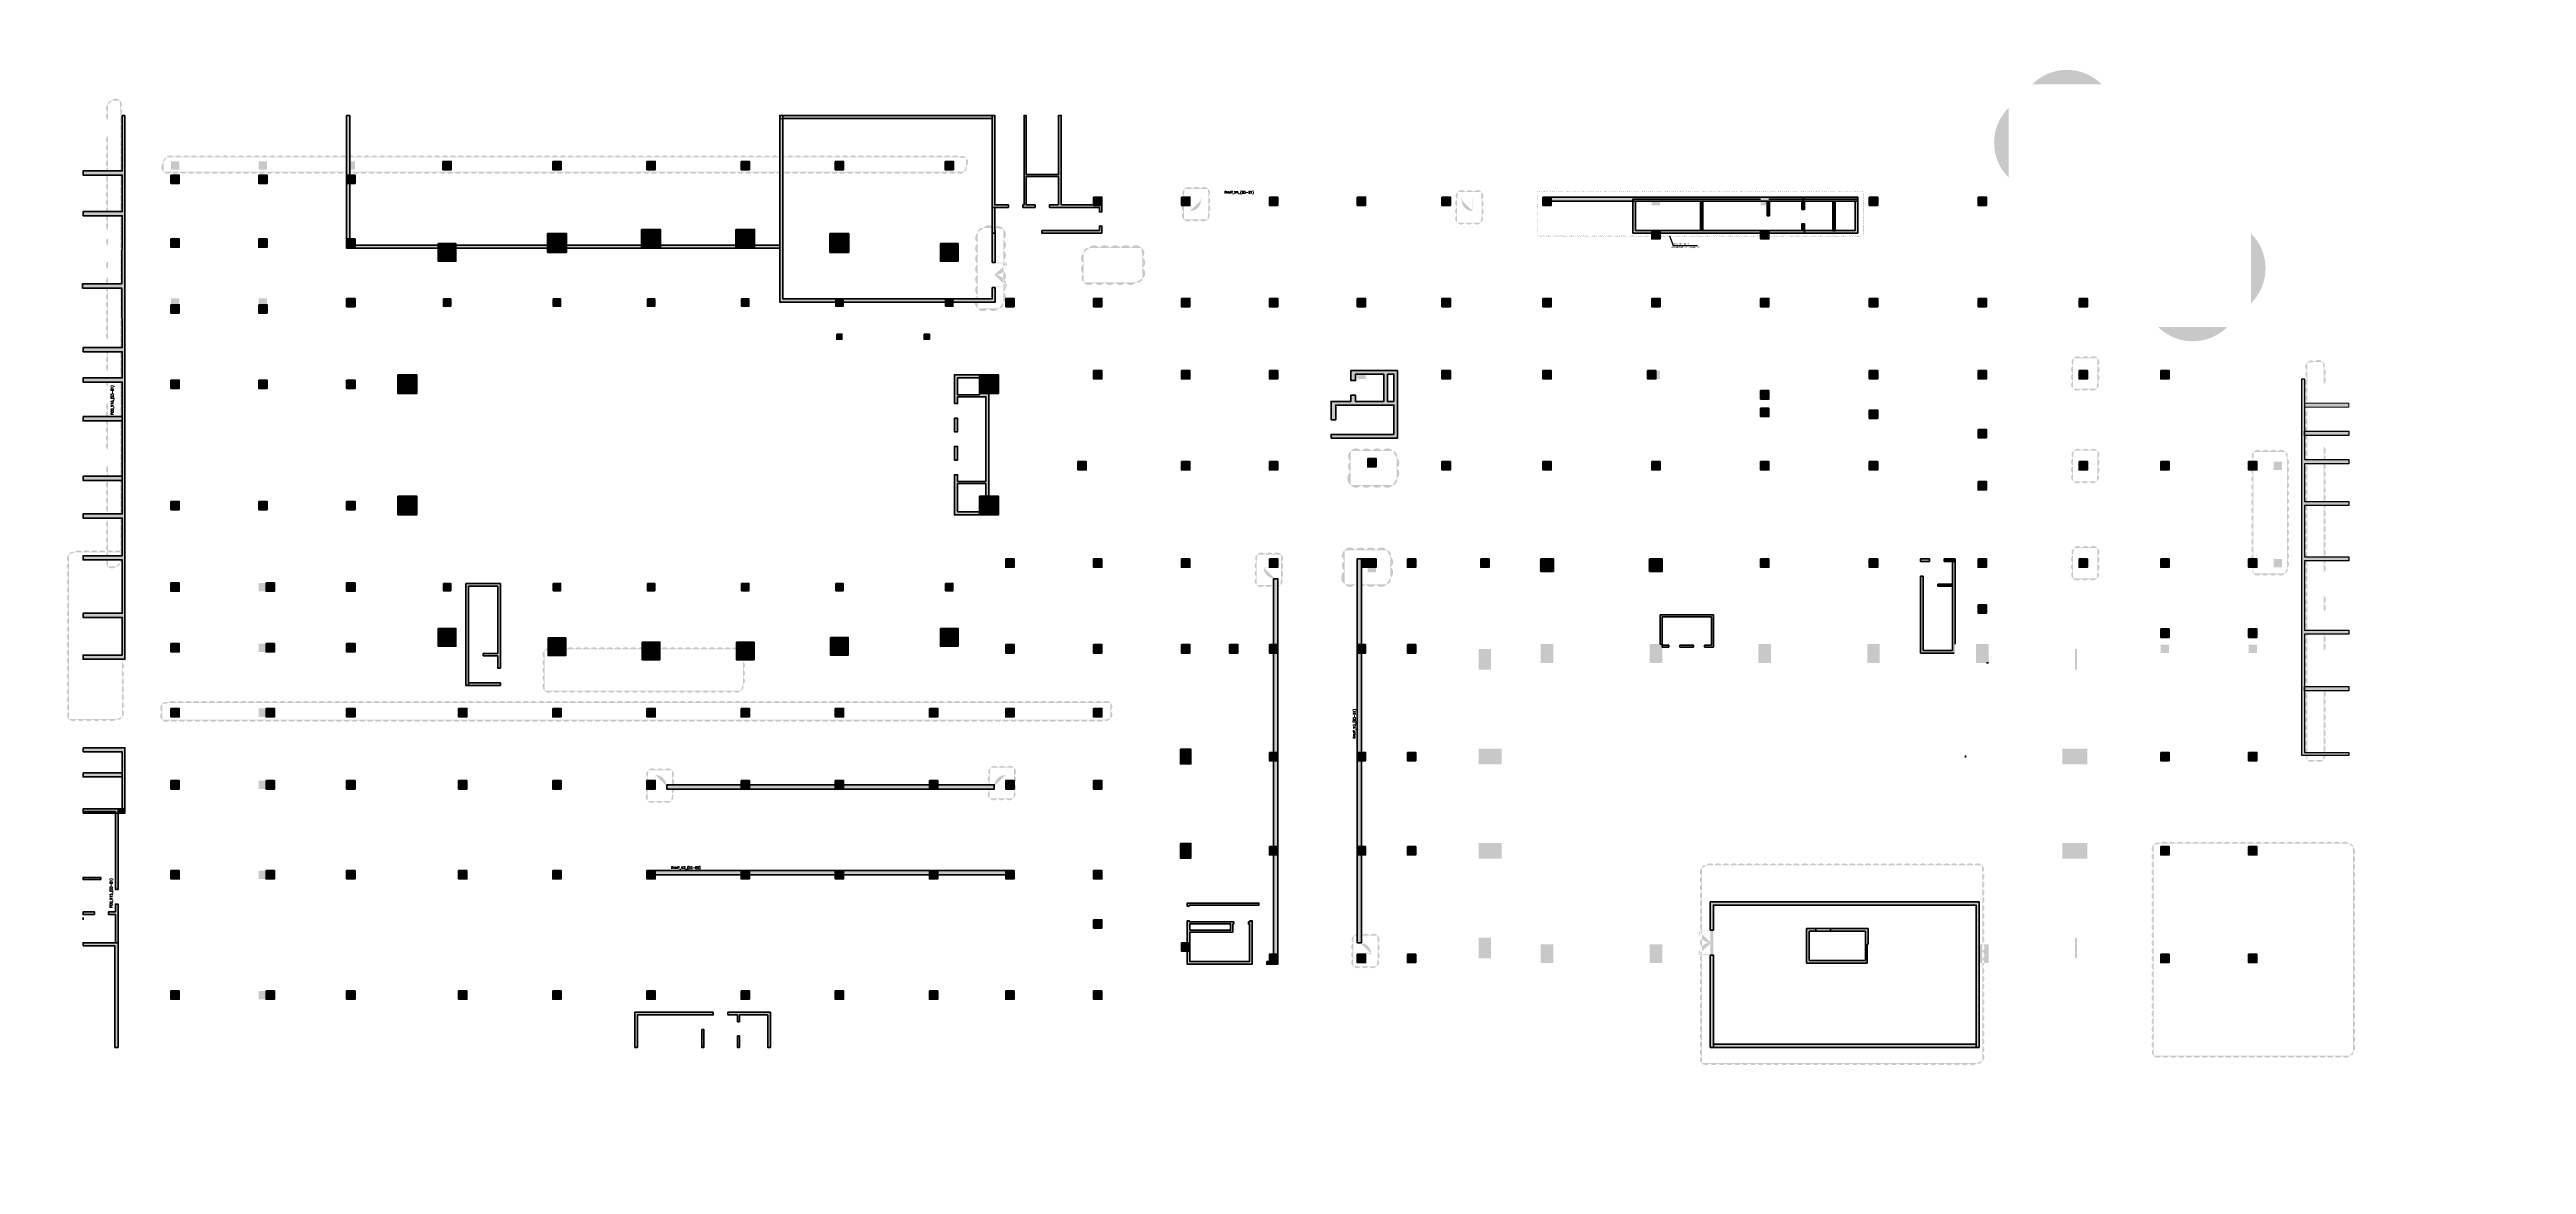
# Model space of a CAD drawing. Header units: millimetres. Extents: x -2800 to 233965, y -10798 to 95800.
import ezdxf
from ezdxf.enums import TextEntityAlignment as Align

# ---------------------------------------------------------------- set-up
doc = ezdxf.new("R2010")
doc.units = ezdxf.units.MM
doc.layers.get('Defpoints').update_dxf_attribs({"color": 151, "lineweight": 9})
for name, color, linetype, lineweight in [('C1', 20, 'Continuous', 35), ('NDC_S-COLUMN', 4, 'Continuous', 40), ('NDC_S_HATCH COLUMN AND WALL', 251, 'Continuous', 13), ('PD_B1F_Col|PD_B1F_Col|NDC_S_HATCH COLUMN AND WALL', 251, 'Continuous', 13), ('PD_B1F_Col|PD_B1F_Col|POD_Core wall_12(B3-B1)$0$NDC_S_WALL', 6, 'Continuous', 35), ('POD_Core wall_1(B3-B2)$0$NDC_S_HATCH COLUMN AND WALL', 251, 'Continuous', 13), ('POD_Core wall_1(B3-B2)$0$NDC_S_WALL', 6, 'Continuous', 35), ('POD_Core wall_12.1(1F)$0$NDC_S_WALL', 6, 'Continuous', 35), ('POD_Core wall_15(B3-B1)$0$NDC_S_WALL', 6, 'Continuous', 35), ('POD_Core wall_16(B3-B1)$0$NDC_S_HATCH COLUMN AND WALL', 251, 'Continuous', 13), ('POD_Core wall_16(B3-B1)$0$NDC_S_WALL', 6, 'Continuous', 35), ('POD_Core wall_22(B2)$0$NDC_S_HATCH COLUMN AND WALL', 251, 'Continuous', 13), ('POD_Core wall_22(B2)$0$NDC_S_WALL', 6, 'Continuous', 35), ('POD_Core wall_5(B3-B1)$0$NDC_S_HATCH COLUMN AND WALL', 251, 'Continuous', 13), ('POD_Core wall_5(B3-B1)$0$NDC_S_WALL', 6, 'Continuous', 25), ('Ramp wall 2(B3-B1)$0$$0$NDC_S_WALL', 6, 'Continuous', 35), ('Ramp wall 2(B3-B1)$0$NDC_S_HATCH COLUMN AND WALL', 251, 'Continuous', 13), ('Ramp wall 3(B3-B1)$0$NDC_S_HATCH COLUMN AND WALL', 251, 'Continuous', 13), ('Ramp wall 3(B3-B1)$0$NDC_S_WALL', 6, 'Continuous', 35)]:
    doc.layers.add(name, color=color, linetype=linetype, lineweight=lineweight)
doc.layers.add('Kich thuoc dam diml', color=230, linetype='Continuous', plot=False)
doc.layers.add('REV12021-05-17 MAY', color=230, linetype='Continuous')
doc.styles.add('ARIAL', font='arial.ttf', dxfattribs={"width": 0.8})
doc.styles.add('POD_Core wall_15(B3-B1)$0$NDC_BAR 2', font='romans.shx', dxfattribs={"width": 0.8})
doc.styles.add('POD_Core wall_16(B3-B1)$0$NDC_BAR 2', font='romans.shx', dxfattribs={"width": 0.8})
doc.styles.add('Ramp wall 2(B3-B1)$0$NDC_BAR 2', font='romans.shx', dxfattribs={"width": 0.8})
doc.styles.add('Ramp wall 3(B3-B1)$0$NDC_BAR 2', font='romans.shx', dxfattribs={"width": 0.8})
doc.styles.add('Ramp wall 4(B3-B1)$0$NDC_BAR 2', font='romans.shx', dxfattribs={"width": 0.8})

# ---------------------------------------------------------------- blocks, each defined once
blk = doc.blocks.new('cot')
at = {"layer": 'NDC_S_HATCH COLUMN AND WALL', "ltscale": 0.005}
h = blk.add_hatch(color=256, dxfattribs=at)
h.dxf.hatch_style = 1
h.paths.add_polyline_path([(-0.5, 0.5), (0.5, 0.5), (0.5, -0.5), (-0.5, -0.5)])
at = {"layer": 'NDC_S-COLUMN', "ltscale": 0.005}
blk.add_lwpolyline([(-0.5, 0.5), (0.5, 0.5), (0.5, -0.5), (-0.5, -0.5)], close=True, dxfattribs=at)
blk = doc.blocks.new('A$Cd07de46f')
at = {"layer": 'PD_B1F_Col|PD_B1F_Col|NDC_S_HATCH COLUMN AND WALL', "ltscale": 0.005}
h = blk.add_hatch(color=256, dxfattribs=at)
h.dxf.hatch_style = 1
h.paths.add_polyline_path([(2150, -350), (2150, -2950), (-550, -2950), (-550, -2350), (-1000, -2350), (-1000, -2950), (-2900, -2950), (-2900, -4700), (-2450, -4700), (-2450, -3300), (3100, -3300), (3100, -6100), (-2900, -6100), (-2900, -6450), (3450, -6450), (3450, 0), (-1000, 0), (-1000, -950), (-550, -950), (-550, -350)])
h.paths.add_polyline_path([(2500, -350), (3100, -350), (3100, -2950), (2500, -2950)], flags=16)
at = {"layer": 'PD_B1F_Col|PD_B1F_Col|POD_Core wall_12(B3-B1)$0$NDC_S_WALL', "ltscale": 200}
blk.add_lwpolyline([(-2900, -6450), (3450, -6450), (3450, 0), (-1000, 0), (-1000, -950), (-550, -950), (-550, -350), (2150, -350), (2150, -2950), (-550, -2950), (-550, -2350), (-1000, -2350), (-1000, -2950), (-2900, -2950), (-2900, -4700), (-2450, -4700), (-2450, -3300), (3100, -3300), (3100, -6100), (-2900, -6100)], close=True, dxfattribs=at)
blk.add_lwpolyline([(2500, -2950), (2500, -350), (3100, -350), (3100, -2950), (2500, -2950)], dxfattribs=at)

msp = doc.modelspace()

# ---------------------------------------------------------------- hatches: boundary and pattern name
at = {"layer": 'NDC_S_HATCH COLUMN AND WALL', "ltscale": 200}
h = msp.add_hatch(dxfattribs=at)
h.set_pattern_fill('ANGLE', color=256)
h.set_pattern_definition([(0, (0, 0), (0, 6.985), [5.08, -1.905]), (90, (0, 0), (-6.985, 4e-16), [5.08, -1.905])])
edge = h.paths.add_edge_path(flags=16)
edge.add_line((156250, 11600), (156250, 14000))
edge.add_line((156250, 14000), (181350, 14000))
edge.add_line((181350, 14000), (181350, 400))
edge.add_line((181350, 400), (156250, 400))
edge.add_line((156250, 400), (156250, 9200))
edge = h.paths.add_edge_path()
edge.add_line((155950, 11600), (155950, 14300))
edge.add_line((155950, 14300), (181650, 14300))
edge.add_line((181650, 14300), (181650, 400))
edge.add_line((181650, 400), (155950, 400))
edge.add_line((155950, 400), (155950, 9200))
edge = h.paths.add_edge_path()
edge.add_line((70900, 74650), (70900, 73850))
edge = h.paths.add_edge_path()
edge.add_line((70900, 73850), (71700, 73850))
edge = h.paths.add_edge_path()
edge.add_line((71700, 73850), (71700, 74650))
edge = h.paths.add_edge_path()
edge.add_line((71700, 74650), (70900, 74650))
edge = h.paths.add_edge_path()
edge.add_line((73700, 72850), (73700, 72050))
edge = h.paths.add_edge_path()
edge.add_line((73700, 72050), (74500, 72050))
edge = h.paths.add_edge_path()
edge.add_line((74500, 72050), (74500, 72850))
edge = h.paths.add_edge_path()
edge.add_line((74500, 72850), (73700, 72850))
edge = h.paths.add_edge_path()
edge.add_line((76500, 74650), (76500, 73850))
edge = h.paths.add_edge_path()
edge.add_line((76500, 73850), (77300, 73850))
edge = h.paths.add_edge_path()
edge.add_line((77300, 73850), (77300, 74650))
edge = h.paths.add_edge_path()
edge.add_line((77300, 74650), (76500, 74650))
edge = h.paths.add_edge_path()
edge.add_line((84750, 77750), (85550, 77750))
edge = h.paths.add_edge_path()
edge.add_line((85550, 77750), (85550, 78950))
edge = h.paths.add_edge_path()
edge.add_line((85550, 78950), (84750, 78950))
edge = h.paths.add_edge_path()
edge.add_line((84750, 78950), (84750, 77750))
edge = h.paths.add_edge_path()
edge.add_line((86700, 85100), (85900, 85100))
edge = h.paths.add_edge_path()
edge.add_line((85900, 85100), (85900, 84500))
edge = h.paths.add_edge_path()
edge.add_line((85900, 84500), (86700, 84500))
edge = h.paths.add_edge_path()
edge.add_line((86700, 84500), (86700, 85100))
edge = h.paths.add_edge_path()
edge.add_line((83000, 88600), (83000, 89400))
edge = h.paths.add_edge_path()
edge.add_line((83000, 89400), (83800, 89400))
edge = h.paths.add_edge_path()
edge.add_line((83800, 89400), (83800, 88600))
edge = h.paths.add_edge_path()
edge.add_line((83800, 88600), (83000, 88600))
edge = h.paths.add_edge_path()
edge.add_line((79900, 87050), (81900, 87050))
edge = h.paths.add_edge_path()
edge.add_line((81900, 87050), (81900, 79050))
edge = h.paths.add_edge_path()
edge.add_line((81900, 79050), (79900, 79050))
edge = h.paths.add_edge_path()
edge.add_line((79900, 79050), (79900, 87050))
edge = h.paths.add_edge_path()
edge.add_line((82200, 73850), (82200, 77050))
edge = h.paths.add_edge_path()
edge.add_line((82200, 77050), (79900, 77050))
edge = h.paths.add_edge_path()
edge.add_line((79900, 77050), (79900, 73850))
edge = h.paths.add_edge_path()
edge.add_line((79900, 73850), (82200, 73850))
edge = h.paths.add_edge_path()
edge.add_line((67400, 87100), (67400, 86300))
edge = h.paths.add_edge_path()
edge.add_line((67400, 86300), (68200, 86300))
edge = h.paths.add_edge_path()
edge.add_line((68200, 86300), (68200, 87100))
edge = h.paths.add_edge_path()
edge.add_line((68200, 87100), (67400, 87100))
edge = h.paths.add_edge_path()
edge.add_line((69050, 77250), (70050, 77250))
edge = h.paths.add_edge_path()
edge.add_line((70050, 77250), (70050, 75850))
edge = h.paths.add_edge_path()
edge.add_line((70050, 75850), (69050, 75850))
edge = h.paths.add_edge_path()
edge.add_line((69050, 75850), (69050, 77250))
edge = h.paths.add_edge_path()
edge.add_line((75700, 83700), (74700, 83700))
edge = h.paths.add_edge_path()
edge.add_line((74700, 83700), (74700, 85100))
edge = h.paths.add_edge_path()
edge.add_line((74700, 85100), (75700, 85100))
edge = h.paths.add_edge_path()
edge.add_line((75700, 85100), (75700, 83700))
edge = h.paths.add_edge_path()
edge.add_line((76900, 76250), (76900, 75450))
edge = h.paths.add_edge_path()
edge.add_line((76900, 75450), (75900, 75450))
edge = h.paths.add_edge_path()
edge.add_line((75900, 75450), (75900, 76250))
edge = h.paths.add_edge_path()
edge.add_line((75900, 76250), (76900, 76250))
edge = h.paths.add_edge_path()
edge.add_line((79300, 73050), (77900, 73050))
edge = h.paths.add_edge_path()
edge.add_line((77900, 73050), (77900, 72450))
edge = h.paths.add_edge_path()
edge.add_line((77900, 72450), (79300, 72450))
edge = h.paths.add_edge_path()
edge.add_line((79300, 72450), (79300, 73050))
edge = h.paths.add_edge_path()
edge.add_line((85900, 73250), (86900, 73250))
edge = h.paths.add_edge_path()
edge.add_line((86900, 73250), (86900, 72450))
edge = h.paths.add_edge_path()
edge.add_line((86900, 72450), (85900, 72450))
edge = h.paths.add_edge_path(flags=16)
edge.add_line((85900, 72450), (85900, 73250))
edge = h.paths.add_edge_path(flags=0)
edge.add_line((176650, 4100), (176650, 3300))
edge = h.paths.add_edge_path(flags=0)
edge.add_line((176650, 3300), (177450, 3300))
edge = h.paths.add_edge_path(flags=0)
edge.add_line((177450, 3300), (177450, 4100))
edge = h.paths.add_edge_path(flags=0)
edge.add_line((177450, 4100), (176650, 4100))
edge = h.paths.add_edge_path(flags=0)
edge.add_line((173450, 1300), (173450, 500))
edge = h.paths.add_edge_path(flags=0)
edge.add_line((173450, 500), (174250, 500))
edge = h.paths.add_edge_path(flags=0)
edge.add_line((174250, 500), (174250, 1300))
edge = h.paths.add_edge_path(flags=0)
edge.add_line((174250, 1300), (173450, 1300))
edge = h.paths.add_edge_path(flags=0)
edge.add_line((170250, 4100), (170250, 3300))
edge = h.paths.add_edge_path(flags=0)
edge.add_line((170250, 3300), (171050, 3300))
edge = h.paths.add_edge_path(flags=0)
edge.add_line((171050, 3300), (171050, 4100))
edge = h.paths.add_edge_path(flags=0)
edge.add_line((171050, 4100), (170250, 4100))
edge = h.paths.add_edge_path(flags=0)
edge.add_line((169550, 7600), (169550, 8400))
edge = h.paths.add_edge_path(flags=0)
edge.add_line((169550, 8400), (168350, 8400))
edge = h.paths.add_edge_path(flags=0)
edge.add_line((168350, 8400), (168350, 7600))
edge = h.paths.add_edge_path(flags=0)
edge.add_line((168350, 7600), (169550, 7600))
edge = h.paths.add_edge_path(flags=0)
edge.add_line((169550, 5200), (168750, 5200))
edge = h.paths.add_edge_path(flags=0)
edge.add_line((168750, 5200), (168750, 5800))
edge = h.paths.add_edge_path(flags=0)
edge.add_line((168750, 5800), (169550, 5800))
edge = h.paths.add_edge_path(flags=0)
edge.add_line((169550, 5800), (169550, 5200))
edge = h.paths.add_edge_path(flags=0)
edge.add_line((164050, 1300), (164050, 500))
edge = h.paths.add_edge_path(flags=0)
edge.add_line((164050, 500), (164850, 500))
edge = h.paths.add_edge_path(flags=0)
edge.add_line((164850, 500), (164850, 1300))
edge = h.paths.add_edge_path(flags=0)
edge.add_line((164850, 1300), (164050, 1300))
edge = h.paths.add_edge_path(flags=0)
edge.add_line((158450, 9300), (160350, 9300))
edge = h.paths.add_edge_path(flags=0)
edge.add_line((160350, 9300), (160350, 1700))
edge = h.paths.add_edge_path(flags=0)
edge.add_line((160350, 1700), (158450, 1700))
edge = h.paths.add_edge_path(flags=0)
edge.add_line((158450, 1700), (158450, 9300))
edge = h.paths.add_edge_path(flags=0)
edge.add_line((160350, 10600), (160350, 13800))
edge = h.paths.add_edge_path(flags=0)
edge.add_line((160350, 13800), (158450, 13800))
edge = h.paths.add_edge_path(flags=0)
edge.add_line((158450, 13800), (158450, 10600))
edge = h.paths.add_edge_path(flags=0)
edge.add_line((158450, 10600), (160350, 10600))
edge = h.paths.add_edge_path(flags=0)
edge.add_line((156650, 13700), (156650, 12300))
edge = h.paths.add_edge_path(flags=0)
edge.add_line((156650, 12300), (157250, 12300))
edge = h.paths.add_edge_path(flags=0)
edge.add_line((157250, 12300), (157250, 13700))
edge = h.paths.add_edge_path(flags=0)
edge.add_line((157250, 13700), (156650, 13700))
edge = h.paths.add_edge_path(flags=0)
edge.add_line((164050, 11400), (164050, 10600))
edge = h.paths.add_edge_path(flags=0)
edge.add_line((164050, 10600), (164850, 10600))
edge = h.paths.add_edge_path(flags=0)
edge.add_line((164850, 10600), (164850, 11400))
edge = h.paths.add_edge_path(flags=0)
edge.add_line((164850, 11400), (164050, 11400))
edge = h.paths.add_edge_path(flags=0)
edge.add_line((163550, 12700), (162550, 12700))
edge = h.paths.add_edge_path(flags=0)
edge.add_line((162550, 12700), (162550, 13500))
edge = h.paths.add_edge_path(flags=0)
edge.add_line((162550, 13500), (163550, 13500))
edge = h.paths.add_edge_path(flags=0)
edge.add_line((163550, 13500), (163550, 12700))
edge = h.paths.add_edge_path(flags=0)
edge.add_line((170950, 5600), (170950, 4800))
edge = h.paths.add_edge_path(flags=0)
edge.add_line((170950, 4800), (171950, 4800))
edge = h.paths.add_edge_path(flags=0)
edge.add_line((171950, 4800), (171950, 5600))
edge = h.paths.add_edge_path(flags=0)
edge.add_line((171950, 5600), (170950, 5600))
edge = h.paths.add_edge_path(flags=0)
edge.add_line((180350, 6100), (180350, 7100))
edge = h.paths.add_edge_path(flags=0)
edge.add_line((180350, 7100), (178950, 7100))
edge = h.paths.add_edge_path(flags=0)
edge.add_line((178950, 7100), (178950, 6100))
edge = h.paths.add_edge_path(flags=0)
edge.add_line((178950, 6100), (180350, 6100))
edge = h.paths.add_edge_path(flags=0)
edge.add_line((171150, 11900), (171150, 12900))
edge = h.paths.add_edge_path(flags=0)
edge.add_line((171150, 12900), (172550, 12900))
edge = h.paths.add_edge_path(flags=0)
edge.add_line((172550, 12900), (172550, 11900))
edge = h.paths.add_edge_path(flags=0)
edge.add_line((172550, 11900), (171150, 11900))
edge = h.paths.add_edge_path()
edge.add_line((200000, 18600), (215250, 18600))
edge = h.paths.add_edge_path()
edge.add_line((215250, 18600), (215250, 2150))
edge = h.paths.add_edge_path()
edge.add_line((215250, 2150), (200000, 2150))
edge = h.paths.add_edge_path()
edge.add_line((200000, 2150), (200000, 18600))
edge = h.paths.add_edge_path()
edge.add_arc((155522, -845), 458, 215, 325)
edge = h.paths.add_edge_path()
edge.add_arc((156272, -845), 458, 215, 325)
edge = h.paths.add_edge_path()
edge.add_arc((157022, -845), 458, 215, 325)
edge = h.paths.add_edge_path()
edge.add_arc((157772, -845), 458, 215, 325)
edge = h.paths.add_edge_path()
edge.add_arc((158522, -845), 458, 215, 325)
edge = h.paths.add_edge_path()
edge.add_arc((159272, -845), 458, 215, 325)
edge = h.paths.add_edge_path()
edge.add_arc((160022, -845), 458, 215, 325)
edge = h.paths.add_edge_path()
edge.add_arc((160772, -845), 458, 215, 325)
edge = h.paths.add_edge_path()
edge.add_arc((161522, -845), 458, 215, 325)
edge = h.paths.add_edge_path()
edge.add_arc((162272, -845), 458, 215, 325)
edge = h.paths.add_edge_path()
edge.add_arc((163022, -845), 458, 215, 325)
edge = h.paths.add_edge_path()
edge.add_arc((163772, -845), 458, 215, 325)
edge = h.paths.add_edge_path()
edge.add_arc((164522, -845), 458, 215, 325)
edge = h.paths.add_edge_path()
edge.add_arc((165272, -845), 458, 215, 325)
edge = h.paths.add_edge_path()
edge.add_arc((166022, -845), 458, 215, 325)
edge = h.paths.add_edge_path()
edge.add_arc((166772, -845), 458, 215, 325)
edge = h.paths.add_edge_path()
edge.add_arc((167522, -845), 458, 215, 325)
edge = h.paths.add_edge_path()
edge.add_arc((168272, -845), 458, 215, 325)
edge = h.paths.add_edge_path()
edge.add_arc((169022, -845), 458, 215, 325)
edge = h.paths.add_edge_path()
edge.add_arc((169772, -845), 458, 215, 325)
edge = h.paths.add_edge_path()
edge.add_arc((170522, -845), 458, 215, 325)
edge = h.paths.add_edge_path()
edge.add_arc((171272, -845), 458, 215, 325)
edge = h.paths.add_edge_path()
edge.add_arc((172022, -845), 458, 215, 325)
edge = h.paths.add_edge_path()
edge.add_arc((172772, -845), 458, 215, 325)
edge = h.paths.add_edge_path()
edge.add_arc((173522, -845), 458, 215, 325)
edge = h.paths.add_edge_path()
edge.add_arc((174272, -845), 458, 215, 325)
edge = h.paths.add_edge_path()
edge.add_arc((175022, -845), 458, 215, 325)
edge = h.paths.add_edge_path()
edge.add_arc((175772, -845), 458, 215, 325)
edge = h.paths.add_edge_path()
edge.add_arc((176522, -845), 458, 215, 325)
edge = h.paths.add_edge_path()
edge.add_arc((177272, -845), 458, 215, 325)
edge = h.paths.add_edge_path()
edge.add_arc((178022, -845), 458, 215, 325)
edge = h.paths.add_edge_path()
edge.add_arc((178772, -845), 458, 215, 325)
edge = h.paths.add_edge_path()
edge.add_arc((179522, -845), 458, 215, 325)
edge = h.paths.add_edge_path()
edge.add_arc((180272, -845), 458, 215, 325)
edge = h.paths.add_edge_path()
edge.add_arc((181022, -845), 458, 215, 325)
edge = h.paths.add_edge_path()
edge.add_arc((181604, -815), 358, 234.54894, 344.54894)
edge = h.paths.add_edge_path()
edge.add_arc((181687, -536), 458, 305, 415)
edge = h.paths.add_edge_path()
edge.add_arc((181687, 214), 458, 305, 415)
edge = h.paths.add_edge_path()
edge.add_arc((181687, 964), 458, 305, 415)
edge = h.paths.add_edge_path()
edge.add_arc((181687, 1714), 458, 305, 415)
edge = h.paths.add_edge_path()
edge.add_arc((181687, 2464), 458, 305, 415)
edge = h.paths.add_edge_path()
edge.add_arc((181687, 3214), 458, 305, 415)
edge = h.paths.add_edge_path()
edge.add_arc((181687, 3964), 458, 305, 415)
edge = h.paths.add_edge_path()
edge.add_arc((181687, 4714), 458, 305, 415)
edge = h.paths.add_edge_path()
edge.add_arc((181687, 5464), 458, 305, 415)
edge = h.paths.add_edge_path()
edge.add_arc((181687, 6214), 458, 305, 415)
edge = h.paths.add_edge_path()
edge.add_arc((181687, 6964), 458, 305, 415)
edge = h.paths.add_edge_path()
edge.add_arc((181687, 7714), 458, 305, 415)
edge = h.paths.add_edge_path()
edge.add_arc((181687, 8464), 458, 305, 415)
edge = h.paths.add_edge_path(flags=16)
edge.add_arc((181687, 9214), 458, 305, 415)
edge = h.paths.add_edge_path()
edge.add_arc((181687, 9964), 458, 305, 415)
edge = h.paths.add_edge_path()
edge.add_arc((181687, 10714), 458, 305, 415)
edge = h.paths.add_edge_path()
edge.add_arc((181687, 11464), 458, 305, 415)
edge = h.paths.add_edge_path()
edge.add_arc((181687, 12214), 458, 305, 415)
edge = h.paths.add_edge_path()
edge.add_arc((181687, 12964), 458, 305, 415)
edge = h.paths.add_edge_path()
edge.add_arc((181687, 13714), 458, 305, 415)
edge = h.paths.add_edge_path()
edge.add_arc((181687, 14464), 458, 305, 415)
edge = h.paths.add_edge_path()
edge.add_arc((181687, 15214), 458, 305, 415)
edge = h.paths.add_edge_path()
edge.add_arc((181687, 15964), 458, 305, 415)
edge = h.paths.add_edge_path()
edge.add_arc((181687, 16714), 458, 305, 415)
edge = h.paths.add_edge_path()
edge.add_arc((181680, 17425), 430, 308.77637, 418.77637)
edge = h.paths.add_edge_path()
edge.add_arc((181529, 17530), 458, 35, 145)
edge = h.paths.add_edge_path()
edge.add_arc((180779, 17530), 458, 35, 145)
edge = h.paths.add_edge_path()
edge.add_arc((180029, 17530), 458, 35, 145)
edge = h.paths.add_edge_path()
edge.add_arc((179279, 17530), 458, 35, 145)
edge = h.paths.add_edge_path()
edge.add_arc((178529, 17530), 458, 35, 145)
edge = h.paths.add_edge_path()
edge.add_arc((177779, 17530), 458, 35, 145)
edge = h.paths.add_edge_path()
edge.add_arc((177029, 17530), 458, 35, 145)
edge = h.paths.add_edge_path()
edge.add_arc((176279, 17530), 458, 35, 145)
edge = h.paths.add_edge_path()
edge.add_arc((175529, 17530), 458, 35, 145)
edge = h.paths.add_edge_path()
edge.add_arc((174779, 17530), 458, 35, 145)
edge = h.paths.add_edge_path()
edge.add_arc((174029, 17530), 458, 35, 145)
edge = h.paths.add_edge_path()
edge.add_arc((173279, 17530), 458, 35, 145)
edge = h.paths.add_edge_path()
edge.add_arc((172529, 17530), 458, 35, 145)
edge = h.paths.add_edge_path()
edge.add_arc((171779, 17530), 458, 35, 145)
edge = h.paths.add_edge_path()
edge.add_arc((171029, 17530), 458, 35, 145)
edge = h.paths.add_edge_path()
edge.add_arc((170279, 17530), 458, 35, 145)
edge = h.paths.add_edge_path()
edge.add_arc((169529, 17530), 458, 35, 145)
edge = h.paths.add_edge_path()
edge.add_arc((168779, 17530), 458, 35, 145)
edge = h.paths.add_edge_path()
edge.add_arc((168029, 17530), 458, 35, 145)
edge = h.paths.add_edge_path()
edge.add_arc((167279, 17530), 458, 35, 145)
edge = h.paths.add_edge_path()
edge.add_arc((166529, 17530), 458, 35, 145)
edge = h.paths.add_edge_path()
edge.add_arc((165779, 17530), 458, 35, 145)
edge = h.paths.add_edge_path()
edge.add_arc((164979, 17428), 560, 40.6591, 139.3409)
edge = h.paths.add_edge_path()
edge.add_arc((164179, 17530), 458, 35, 145)
edge = h.paths.add_edge_path()
edge.add_arc((163429, 17530), 458, 35, 145)
edge = h.paths.add_edge_path()
edge.add_arc((162679, 17530), 458, 35, 145)
edge = h.paths.add_edge_path()
edge.add_arc((161929, 17530), 458, 35, 145)
edge = h.paths.add_edge_path()
edge.add_arc((161179, 17530), 458, 35, 145)
edge = h.paths.add_edge_path()
edge.add_arc((160429, 17530), 458, 35, 145)
edge = h.paths.add_edge_path()
edge.add_arc((159679, 17530), 458, 35, 145)
edge = h.paths.add_edge_path()
edge.add_arc((158929, 17530), 458, 35, 145)
edge = h.paths.add_edge_path()
edge.add_arc((158179, 17530), 458, 35, 145)
edge = h.paths.add_edge_path()
edge.add_arc((157429, 17530), 458, 35, 145)
edge = h.paths.add_edge_path()
edge.add_arc((156679, 17530), 458, 35, 145)
edge = h.paths.add_edge_path()
edge.add_arc((155929, 17530), 458, 35, 145)
edge = h.paths.add_edge_path()
edge.add_arc((155411, 17570), 265, 57.44873, 184.21885)
edge = h.paths.add_edge_path()
edge.add_arc((155409, 17175), 458, 125, 235)
edge = h.paths.add_edge_path()
edge.add_arc((155409, 16425), 458, 125, 235)
edge = h.paths.add_edge_path()
edge.add_arc((155409, 15675), 458, 125, 235)
edge = h.paths.add_edge_path()
edge.add_arc((155409, 14925), 458, 125, 235)
edge = h.paths.add_edge_path()
edge.add_arc((155409, 14175), 458, 125, 235)
edge = h.paths.add_edge_path()
edge.add_arc((155409, 13425), 458, 125, 235)
edge = h.paths.add_edge_path()
edge.add_arc((155409, 12675), 458, 125, 235)
edge = h.paths.add_edge_path()
edge.add_arc((155409, 11925), 458, 125, 235)
edge = h.paths.add_edge_path()
edge.add_arc((155409, 11175), 458, 125, 235)
edge = h.paths.add_edge_path()
edge.add_arc((155409, 10425), 458, 125, 235)
edge = h.paths.add_edge_path(flags=16)
edge.add_arc((155409, 9675), 458, 125, 235)
edge = h.paths.add_edge_path()
edge.add_arc((155409, 8925), 458, 125, 235)
edge = h.paths.add_edge_path()
edge.add_arc((155409, 8175), 458, 125, 235)
edge = h.paths.add_edge_path()
edge.add_arc((155409, 7425), 458, 125, 235)
edge = h.paths.add_edge_path()
edge.add_arc((155409, 6675), 458, 125, 235)
edge = h.paths.add_edge_path()
edge.add_arc((155409, 5925), 458, 125, 235)
edge = h.paths.add_edge_path()
edge.add_arc((155409, 5175), 458, 125, 235)
edge = h.paths.add_edge_path()
edge.add_arc((155409, 4425), 458, 125, 235)
edge = h.paths.add_edge_path()
edge.add_arc((155409, 3675), 458, 125, 235)
edge = h.paths.add_edge_path()
edge.add_arc((155409, 2925), 458, 125, 235)
edge = h.paths.add_edge_path()
edge.add_arc((155409, 2175), 458, 125, 235)
edge = h.paths.add_edge_path()
edge.add_arc((155409, 1425), 458, 125, 235)
edge = h.paths.add_edge_path()
edge.add_arc((155409, 675), 458, 125, 235)
edge = h.paths.add_edge_path()
edge.add_arc((155409, -75), 458, 125, 235)
edge = h.paths.add_edge_path()
edge.add_arc((155377, -779), 401, 125, 235)
edge = h.paths.add_edge_path()
edge.add_arc((198710, -137), 458, 215, 325)
edge = h.paths.add_edge_path()
edge.add_arc((199460, -137), 458, 215, 325)
edge = h.paths.add_edge_path()
edge.add_arc((200210, -137), 458, 215, 325)
edge = h.paths.add_edge_path()
edge.add_arc((200960, -137), 458, 215, 325)
edge = h.paths.add_edge_path()
edge.add_arc((201710, -137), 458, 215, 325)
edge = h.paths.add_edge_path()
edge.add_arc((202460, -137), 458, 215, 325)
edge = h.paths.add_edge_path()
edge.add_arc((203210, -137), 458, 215, 325)
edge = h.paths.add_edge_path()
edge.add_arc((203960, -137), 458, 215, 325)
edge = h.paths.add_edge_path()
edge.add_arc((204710, -137), 458, 215, 325)
edge = h.paths.add_edge_path()
edge.add_arc((205460, -137), 458, 215, 325)
edge = h.paths.add_edge_path()
edge.add_arc((206210, -137), 458, 215, 325)
edge = h.paths.add_edge_path()
edge.add_arc((206960, -137), 458, 215, 325)
edge = h.paths.add_edge_path()
edge.add_arc((207710, -137), 458, 215, 325)
edge = h.paths.add_edge_path()
edge.add_arc((208460, -137), 458, 215, 325)
edge = h.paths.add_edge_path()
edge.add_arc((209210, -137), 458, 215, 325)
edge = h.paths.add_edge_path()
edge.add_arc((209960, -137), 458, 215, 325)
edge = h.paths.add_edge_path()
edge.add_arc((210710, -137), 458, 215, 325)
edge = h.paths.add_edge_path()
edge.add_arc((211460, -137), 458, 215, 325)
edge = h.paths.add_edge_path()
edge.add_arc((212210, -137), 458, 215, 325)
edge = h.paths.add_edge_path()
edge.add_arc((212960, -137), 458, 215, 325)
edge = h.paths.add_edge_path()
edge.add_arc((213710, -137), 458, 215, 325)
edge = h.paths.add_edge_path()
edge.add_arc((214460, -137), 458, 215, 325)
edge = h.paths.add_edge_path()
edge.add_arc((215210, -137), 458, 215, 325)
edge = h.paths.add_edge_path()
edge.add_arc((215960, -137), 458, 215, 325)
edge = h.paths.add_edge_path()
edge.add_arc((216710, -137), 458, 215, 325)
edge = h.paths.add_edge_path()
edge.add_arc((217090, -72), 328, 269.10421, 379.10421)
edge = h.paths.add_edge_path()
edge.add_arc((217137, 410), 458, 305, 415)
edge = h.paths.add_edge_path()
edge.add_arc((217137, 1160), 458, 305, 415)
edge = h.paths.add_edge_path()
edge.add_arc((217137, 1910), 458, 305, 415)
edge = h.paths.add_edge_path()
edge.add_arc((217137, 2660), 458, 305, 415)
edge = h.paths.add_edge_path()
edge.add_arc((217137, 3410), 458, 305, 415)
edge = h.paths.add_edge_path()
edge.add_arc((217137, 4160), 458, 305, 415)
edge = h.paths.add_edge_path()
edge.add_arc((217137, 4910), 458, 305, 415)
edge = h.paths.add_edge_path()
edge.add_arc((217137, 5660), 458, 305, 415)
edge = h.paths.add_edge_path()
edge.add_arc((217137, 6410), 458, 305, 415)
edge = h.paths.add_edge_path()
edge.add_arc((217137, 7160), 458, 305, 415)
edge = h.paths.add_edge_path()
edge.add_arc((217137, 7910), 458, 305, 415)
edge = h.paths.add_edge_path()
edge.add_arc((217137, 8660), 458, 305, 415)
edge = h.paths.add_edge_path()
edge.add_arc((217137, 9410), 458, 305, 415)
edge = h.paths.add_edge_path()
edge.add_arc((217137, 10160), 458, 305, 415)
edge = h.paths.add_edge_path()
edge.add_arc((217137, 10910), 458, 305, 415)
edge = h.paths.add_edge_path()
edge.add_arc((217137, 11660), 458, 305, 415)
edge = h.paths.add_edge_path()
edge.add_arc((217137, 12410), 458, 305, 415)
edge = h.paths.add_edge_path()
edge.add_arc((217137, 13160), 458, 305, 415)
edge = h.paths.add_edge_path()
edge.add_arc((217137, 13910), 458, 305, 415)
edge = h.paths.add_edge_path()
edge.add_arc((217137, 14660), 458, 305, 415)
edge = h.paths.add_edge_path()
edge.add_arc((217137, 15410), 458, 305, 415)
edge = h.paths.add_edge_path()
edge.add_arc((217137, 16160), 458, 305, 415)
edge = h.paths.add_edge_path()
edge.add_arc((217137, 16910), 458, 305, 415)
edge = h.paths.add_edge_path()
edge.add_arc((217137, 17660), 458, 305, 415)
edge = h.paths.add_edge_path()
edge.add_arc((217137, 18410), 458, 305, 415)
edge = h.paths.add_edge_path()
edge.add_arc((217137, 19160), 458, 305, 415)
edge = h.paths.add_edge_path()
edge.add_arc((217074, 19551), 326, 357.22598, 467.22598)
edge = h.paths.add_edge_path()
edge.add_arc((216602, 19600), 458, 35, 145)
edge = h.paths.add_edge_path()
edge.add_arc((215852, 19600), 458, 35, 145)
edge = h.paths.add_edge_path()
edge.add_arc((215102, 19600), 458, 35, 145)
edge = h.paths.add_edge_path()
edge.add_arc((214352, 19600), 458, 35, 145)
edge = h.paths.add_edge_path()
edge.add_arc((213602, 19600), 458, 35, 145)
edge = h.paths.add_edge_path()
edge.add_arc((212852, 19600), 458, 35, 145)
edge = h.paths.add_edge_path()
edge.add_arc((212102, 19600), 458, 35, 145)
edge = h.paths.add_edge_path()
edge.add_arc((211352, 19600), 458, 35, 145)
edge = h.paths.add_edge_path()
edge.add_arc((210602, 19600), 458, 35, 145)
edge = h.paths.add_edge_path()
edge.add_arc((209852, 19600), 458, 35, 145)
edge = h.paths.add_edge_path()
edge.add_arc((209102, 19600), 458, 35, 145)
edge = h.paths.add_edge_path()
edge.add_arc((208352, 19600), 458, 35, 145)
edge = h.paths.add_edge_path()
edge.add_arc((207602, 19600), 458, 35, 145)
edge = h.paths.add_edge_path()
edge.add_arc((206852, 19600), 458, 35, 145)
edge = h.paths.add_edge_path()
edge.add_arc((206102, 19600), 458, 35, 145)
edge = h.paths.add_edge_path()
edge.add_arc((205352, 19600), 458, 35, 145)
edge = h.paths.add_edge_path()
edge.add_arc((204602, 19600), 458, 35, 145)
edge = h.paths.add_edge_path()
edge.add_arc((203852, 19600), 458, 35, 145)
edge = h.paths.add_edge_path()
edge.add_arc((203102, 19600), 458, 35, 145)
edge = h.paths.add_edge_path()
edge.add_arc((202352, 19600), 458, 35, 145)
edge = h.paths.add_edge_path()
edge.add_arc((201602, 19600), 458, 35, 145)
edge = h.paths.add_edge_path()
edge.add_arc((200852, 19600), 458, 35, 145)
edge = h.paths.add_edge_path()
edge.add_arc((200102, 19600), 458, 35, 145)
edge = h.paths.add_edge_path()
edge.add_arc((199352, 19600), 458, 35, 145)
edge = h.paths.add_edge_path()
edge.add_arc((198694, 19584), 398, 44.51263, 154.51263)
edge = h.paths.add_edge_path()
edge.add_arc((198598, 19380), 458, 125, 235)
edge = h.paths.add_edge_path()
edge.add_arc((198598, 18630), 458, 125, 235)
edge = h.paths.add_edge_path()
edge.add_arc((198598, 17880), 458, 125, 235)
edge = h.paths.add_edge_path()
edge.add_arc((198598, 17130), 458, 125, 235)
edge = h.paths.add_edge_path()
edge.add_arc((198598, 16380), 458, 125, 235)
edge = h.paths.add_edge_path()
edge.add_arc((198598, 15630), 458, 125, 235)
edge = h.paths.add_edge_path()
edge.add_arc((198598, 14880), 458, 125, 235)
edge = h.paths.add_edge_path()
edge.add_arc((198598, 14130), 458, 125, 235)
edge = h.paths.add_edge_path()
edge.add_arc((198598, 13380), 458, 125, 235)
edge = h.paths.add_edge_path()
edge.add_arc((198598, 12630), 458, 125, 235)
edge = h.paths.add_edge_path()
edge.add_arc((198598, 11880), 458, 125, 235)
edge = h.paths.add_edge_path()
edge.add_arc((198598, 11130), 458, 125, 235)
edge = h.paths.add_edge_path()
edge.add_arc((198598, 10380), 458, 125, 235)
edge = h.paths.add_edge_path()
edge.add_arc((198598, 9630), 458, 125, 235)
edge = h.paths.add_edge_path()
edge.add_arc((198598, 8880), 458, 125, 235)
edge = h.paths.add_edge_path()
edge.add_arc((198598, 8130), 458, 125, 235)
edge = h.paths.add_edge_path()
edge.add_arc((198598, 7380), 458, 125, 235)
edge = h.paths.add_edge_path()
edge.add_arc((198598, 6630), 458, 125, 235)
edge = h.paths.add_edge_path()
edge.add_arc((198598, 5880), 458, 125, 235)
edge = h.paths.add_edge_path()
edge.add_arc((198598, 5130), 458, 125, 235)
edge = h.paths.add_edge_path()
edge.add_arc((198598, 4380), 458, 125, 235)
edge = h.paths.add_edge_path()
edge.add_arc((198598, 3630), 458, 125, 235)
edge = h.paths.add_edge_path()
edge.add_arc((198598, 2880), 458, 125, 235)
edge = h.paths.add_edge_path()
edge.add_arc((198598, 2130), 458, 125, 235)
edge = h.paths.add_edge_path()
edge.add_arc((198598, 1380), 458, 125, 235)
edge = h.paths.add_edge_path()
edge.add_arc((198598, 630), 458, 125, 235)
edge = h.paths.add_edge_path()
edge.add_arc((198564, -73), 400, 125, 235)
edge = h.paths.add_edge_path()
edge.add_line((181397, -1107), (225855, -9897))
edge = h.paths.add_edge_path()
edge.add_line((225855, -9897), (216710, -595))
h.paths.add_polyline_path([(225860, -10798), (233965, -10798), (233965, -9933), (225860, -9933)], flags=9)
edge = h.paths.add_edge_path()
edge.add_line((156250, 400), (156250, 9200))
edge = h.paths.add_edge_path(flags=0)
edge.add_line((156250, 11600), (156250, 14000))
edge = h.paths.add_edge_path(flags=0)
edge.add_line((156250, 14000), (181350, 14000))
edge = h.paths.add_edge_path()
edge.add_line((181350, 14000), (181350, 400))
edge = h.paths.add_edge_path(flags=16)
edge.add_line((155950, 11600), (155950, 14300))
edge = h.paths.add_edge_path(flags=16)
edge.add_line((155950, 14300), (181650, 14300))
edge = h.paths.add_edge_path()
edge.add_line((181650, 14300), (181650, 400))
edge = h.paths.add_edge_path(flags=16)
edge.add_line((181650, 400), (155950, 400))
edge = h.paths.add_edge_path()
edge.add_line((155950, 400), (155950, 9200))
edge = h.paths.add_edge_path(flags=16)
edge.add_line((214100, 58600), (217000, 58600))
edge = h.paths.add_edge_path(flags=16)
edge.add_line((214100, 58900), (217000, 58900))
edge = h.paths.add_edge_path(flags=16)
edge.add_line((214100, 62100), (217000, 62100))
edge = h.paths.add_edge_path(flags=16)
edge.add_line((214100, 61800), (217000, 61800))
edge = h.paths.add_edge_path()
edge.add_line((3400, 66100), (400, 66100))
edge = h.paths.add_edge_path()
edge.add_line((3400, 66400), (400, 66400))
edge = h.paths.add_edge_path()
edge.add_line((3400, 69300), (400, 69300))
edge = h.paths.add_edge_path()
edge.add_line((3400, 69000), (400, 69000))
h.paths.add_polyline_path([(425, 41745), (3375, 41745), (3375, 42630), (425, 42630)], flags=24)
h.paths.add_polyline_path([(397, 34470), (3403, 34470), (3403, 35356), (397, 35356)], flags=9)
edge = h.paths.add_edge_path(flags=16)
edge.add_line((3400, 49475), (400, 49475))
edge = h.paths.add_edge_path(flags=16)
edge.add_line((3400, 49775), (400, 49775))
edge = h.paths.add_edge_path(flags=16)
edge.add_line((3400, 54950), (400, 54950))
edge = h.paths.add_edge_path(flags=16)
edge.add_line((3400, 55250), (400, 55250))
edge = h.paths.add_edge_path(flags=16)
edge.add_line((3400, 60750), (400, 60750))
edge = h.paths.add_edge_path(flags=16)
edge.add_line((3400, 61050), (400, 61050))
edge = h.paths.add_edge_path(flags=16)
edge.add_line((3400, 74350), (400, 74350))
edge = h.paths.add_edge_path(flags=16)
edge.add_line((3400, 74650), (400, 74650))
edge = h.paths.add_edge_path(flags=16)
edge.add_line((3400, 80075), (400, 80075))
edge = h.paths.add_edge_path(flags=16)
edge.add_line((3400, 80375), (400, 80375))
edge = h.paths.add_edge_path(flags=16)
edge.add_line((3400, 86900), (400, 86900))
edge = h.paths.add_edge_path(flags=16)
edge.add_line((3400, 87200), (400, 87200))
edge = h.paths.add_edge_path(flags=16)
edge.add_line((400, 38300), (3400, 38300))
edge = h.paths.add_edge_path(flags=16)
edge.add_line((3400, 38300), (3400, 32700))
edge = h.paths.add_edge_path(flags=16)
edge.add_line((3400, 32700), (400, 32700))
edge = h.paths.add_edge_path(flags=16)
edge.add_line((400, 32700), (400, 38300))
edge = h.paths.add_edge_path(flags=16)
edge.add_line((400, 44100), (3400, 44100))
edge = h.paths.add_edge_path(flags=16)
edge.add_line((3400, 44100), (3400, 38900))
edge = h.paths.add_edge_path(flags=16)
edge.add_line((3400, 38900), (400, 38900))
edge = h.paths.add_edge_path(flags=16)
edge.add_line((400, 38900), (400, 44100))
edge = h.paths.add_edge_path(flags=16)
edge.add_line((400, 46950), (3400, 46950))
edge = h.paths.add_edge_path(flags=16)
edge.add_line((3400, 46950), (3400, 44700))
edge = h.paths.add_edge_path(flags=16)
edge.add_line((3400, 44700), (400, 44700))
edge = h.paths.add_edge_path(flags=16)
edge.add_line((400, 44700), (400, 46950))
h.paths.add_polyline_path([(8800, 32000), (9600, 32000), (9600, 32800), (8800, 32800)])
edge = h.paths.add_edge_path(flags=16)
edge.add_line((9600, 32800), (8800, 32000))
h.paths.add_polyline_path([(8761, 31959), (9146, 31959), (9146, 32191), (8761, 32191)], flags=9)
h.paths.add_polyline_path([(8762, 32159), (9560, 32159), (9560, 32389), (8762, 32389)], flags=9)
h.paths.add_polyline_path([(8762, 32381), (9482, 32381), (9482, 32610), (8762, 32610)], flags=9)
edge = h.paths.add_edge_path()
edge.add_line((67300, 71950), (87300, 71950))
edge = h.paths.add_edge_path()
edge.add_line((67000, 71650), (87600, 71650))
edge = h.paths.add_edge_path()
edge.add_line((206729, 74872), (190041, 91559))
edge = h.paths.add_edge_path()
edge.add_line((3200, 93400), (-2800, 95800))
h.paths.add_polyline_path([(110000, 38100), (110800, 38100), (110800, 38900), (110000, 38900)], flags=16)
edge = h.paths.add_edge_path()
edge.add_line((110800, 38900), (110000, 38100))
h.paths.add_polyline_path([(109961, 38059), (110253, 38059), (110253, 38291), (109961, 38291)], flags=9)
h.paths.add_polyline_path([(109962, 38259), (110760, 38259), (110760, 38489), (109962, 38489)], flags=9)
h.paths.add_polyline_path([(109962, 38481), (110682, 38481), (110682, 38710), (109962, 38710)], flags=9)
edge = h.paths.add_edge_path()
edge.add_line((217000, 64300), (217000, 400))
edge = h.paths.add_edge_path()
edge.add_line((217000, 400), (400, 400))
edge = h.paths.add_edge_path()
edge.add_line((400, 400), (400, 89500))
edge = h.paths.add_edge_path()
edge.add_line((400, 89500), (177132, 89500))
edge = h.paths.add_edge_path()
edge.add_line((202332, 64300), (217000, 64300))
h.paths.add_polyline_path([(123200, 55900), (124000, 55900), (124000, 56700), (123200, 56700)], flags=16)
edge = h.paths.add_edge_path()
edge.add_line((124000, 56700), (123200, 55900))
h.paths.add_polyline_path([(123161, 55859), (123546, 55859), (123546, 56091), (123161, 56091)], flags=9)
h.paths.add_polyline_path([(123162, 56059), (123960, 56059), (123960, 56289), (123162, 56289)], flags=9)
h.paths.add_polyline_path([(123162, 56281), (123882, 56281), (123882, 56510), (123162, 56510)], flags=9)
h.paths.add_polyline_path([(113800, 64300), (114600, 64300), (114600, 65100), (113800, 65100)], flags=16)
edge = h.paths.add_edge_path()
edge.add_line((114600, 65100), (113800, 64300))
h.paths.add_polyline_path([(113761, 64259), (114146, 64259), (114146, 64491), (113761, 64491)], flags=9)
h.paths.add_polyline_path([(113762, 64459), (114560, 64459), (114560, 64689), (113762, 64689)], flags=9)
h.paths.add_polyline_path([(113762, 64681), (114482, 64681), (114482, 64910), (113762, 64910)], flags=9)
h.paths.add_polyline_path([(88600, 38100), (89400, 38100), (89400, 38900), (88600, 38900)], flags=16)
edge = h.paths.add_edge_path()
edge.add_line((89400, 38900), (88600, 38100))
h.paths.add_polyline_path([(88561, 38059), (88946, 38059), (88946, 38291), (88561, 38291)], flags=9)
h.paths.add_polyline_path([(88562, 38259), (89360, 38259), (89360, 38489), (88562, 38489)], flags=9)
h.paths.add_polyline_path([(88562, 38481), (89282, 38481), (89282, 38710), (88562, 38710)], flags=9)
h.paths.add_polyline_path([(127000, 27800), (127800, 27800), (127800, 28600), (127000, 28600)], flags=16)
edge = h.paths.add_edge_path()
edge.add_line((127800, 28600), (127000, 27800))
h.paths.add_polyline_path([(126961, 27759), (127346, 27759), (127346, 27991), (126961, 27991)], flags=9)
h.paths.add_polyline_path([(126962, 27959), (127760, 27959), (127760, 28189), (126962, 28189)], flags=9)
h.paths.add_polyline_path([(126962, 28181), (127682, 28181), (127682, 28410), (126962, 28410)], flags=9)
h.paths.add_polyline_path([(127000, 18800), (127800, 18800), (127800, 19600), (127000, 19600)], flags=16)
edge = h.paths.add_edge_path()
edge.add_line((127800, 19600), (127000, 18800))
h.paths.add_polyline_path([(126961, 18759), (127346, 18759), (127346, 18991), (126961, 18991)], flags=9)
h.paths.add_polyline_path([(126962, 18959), (127760, 18959), (127760, 19189), (126962, 19189)], flags=9)
h.paths.add_polyline_path([(126962, 19181), (127682, 19181), (127682, 19410), (126962, 19410)], flags=9)
edge = h.paths.add_edge_path()
edge.add_line((107300, 81700), (132150, 81700))
edge = h.paths.add_edge_path()
edge.add_line((133250, 81700), (133645, 81700))
edge = h.paths.add_edge_path()
edge.add_line((107300, 81300), (130400, 81300))
edge = h.paths.add_edge_path()
edge.add_line((131100, 81300), (132150, 81300))
edge = h.paths.add_edge_path()
edge.add_line((133250, 81300), (133645, 81300))
edge = h.paths.add_edge_path(flags=16)
edge.add_line((171950, 81700), (171950, 81300))
h.paths.add_polyline_path([(88600, 71200), (89400, 71200), (89400, 72000), (88600, 72000)], flags=16)
edge = h.paths.add_edge_path()
edge.add_line((89400, 72000), (88600, 71200))
h.paths.add_polyline_path([(88561, 71159), (88946, 71159), (88946, 71391), (88561, 71391)], flags=9)
h.paths.add_polyline_path([(88562, 71359), (89360, 71359), (89360, 71589), (88562, 71589)], flags=9)
h.paths.add_polyline_path([(88562, 71581), (89282, 71581), (89282, 71810), (88562, 71810)], flags=9)
h.paths.add_polyline_path([(97000, 71200), (97800, 71200), (97800, 72000), (97000, 72000)], flags=17)
edge = h.paths.add_edge_path(flags=16)
edge.add_line((97800, 72000), (97000, 71200))
h.paths.add_polyline_path([(96961, 71159), (97346, 71159), (97346, 71391), (96961, 71391)], flags=9)
h.paths.add_polyline_path([(96962, 71359), (97760, 71359), (97760, 71589), (96962, 71589)], flags=9)
h.paths.add_polyline_path([(96962, 71581), (97682, 71581), (97682, 71810), (96962, 71810)], flags=9)
h.paths.add_polyline_path([(105400, 71200), (106200, 71200), (106200, 72000), (105400, 72000)], flags=17)
edge = h.paths.add_edge_path(flags=16)
edge.add_line((106200, 72000), (105400, 71200))
h.paths.add_polyline_path([(105361, 71159), (105746, 71159), (105746, 71391), (105361, 71391)], flags=9)
h.paths.add_polyline_path([(105362, 71359), (106160, 71359), (106160, 71589), (105362, 71589)], flags=9)
h.paths.add_polyline_path([(105362, 71581), (106082, 71581), (106082, 71810), (105362, 71810)], flags=9)
h.paths.add_polyline_path([(113800, 71200), (114600, 71200), (114600, 72000), (113800, 72000)], flags=16)
edge = h.paths.add_edge_path()
edge.add_line((114600, 72000), (113800, 71200))
h.paths.add_polyline_path([(113761, 71159), (114146, 71159), (114146, 71391), (113761, 71391)], flags=9)
h.paths.add_polyline_path([(113762, 71359), (114560, 71359), (114560, 71589), (113762, 71589)], flags=9)
h.paths.add_polyline_path([(113762, 71581), (114482, 71581), (114482, 71810), (113762, 71810)], flags=9)
h.paths.add_polyline_path([(130300, 71200), (131100, 71200), (131100, 72000), (130300, 72000)], flags=16)
edge = h.paths.add_edge_path()
edge.add_line((131100, 72000), (130300, 71200))
h.paths.add_polyline_path([(130261, 71159), (130646, 71159), (130646, 71391), (130261, 71391)], flags=9)
h.paths.add_polyline_path([(130262, 71359), (131060, 71359), (131060, 71589), (130262, 71589)], flags=9)
h.paths.add_polyline_path([(130262, 71581), (130982, 71581), (130982, 71810), (130262, 71810)], flags=9)
h.paths.add_polyline_path([(139950, 71200), (140750, 71200), (140750, 72000), (139950, 72000)])
edge = h.paths.add_edge_path(flags=16)
edge.add_line((140750, 72000), (139950, 71200))
h.paths.add_polyline_path([(139911, 71159), (140296, 71159), (140296, 71391), (139911, 71391)], flags=9)
h.paths.add_polyline_path([(139912, 71359), (140710, 71359), (140710, 71589), (139912, 71589)], flags=9)
h.paths.add_polyline_path([(139912, 71581), (140632, 71581), (140632, 71810), (139912, 71810)], flags=9)
h.paths.add_polyline_path([(150350, 71200), (151150, 71200), (151150, 72000), (150350, 72000)])
edge = h.paths.add_edge_path(flags=16)
edge.add_line((151150, 72000), (150350, 71200))
h.paths.add_polyline_path([(150311, 71159), (150696, 71159), (150696, 71391), (150311, 71391)], flags=9)
h.paths.add_polyline_path([(150312, 71359), (151110, 71359), (151110, 71589), (150312, 71589)], flags=9)
h.paths.add_polyline_path([(150312, 71581), (151032, 71581), (151032, 71810), (150312, 71810)], flags=9)
h.paths.add_polyline_path([(160750, 71200), (161550, 71200), (161550, 72000), (160750, 72000)])
edge = h.paths.add_edge_path(flags=16)
edge.add_line((161550, 72000), (160750, 71200))
h.paths.add_polyline_path([(160711, 71159), (161096, 71159), (161096, 71391), (160711, 71391)], flags=9)
h.paths.add_polyline_path([(160712, 71359), (161510, 71359), (161510, 71589), (160712, 71589)], flags=9)
h.paths.add_polyline_path([(160712, 71581), (161432, 71581), (161432, 71810), (160712, 71810)], flags=9)
h.paths.add_polyline_path([(171150, 71200), (171950, 71200), (171950, 72000), (171150, 72000)])
edge = h.paths.add_edge_path(flags=16)
edge.add_line((171950, 72000), (171150, 71200))
h.paths.add_polyline_path([(171111, 71159), (171496, 71159), (171496, 71391), (171111, 71391)], flags=9)
h.paths.add_polyline_path([(171112, 71359), (171910, 71359), (171910, 71589), (171112, 71589)], flags=9)
h.paths.add_polyline_path([(171112, 71581), (171832, 71581), (171832, 71810), (171112, 71810)], flags=9)
h.paths.add_polyline_path([(97000, 80900), (97800, 80900), (97800, 81700), (97000, 81700)], flags=16)
edge = h.paths.add_edge_path()
edge.add_line((97800, 81700), (97000, 80900))
h.paths.add_polyline_path([(96961, 80859), (97346, 80859), (97346, 81091), (96961, 81091)], flags=9)
h.paths.add_polyline_path([(96962, 81059), (97760, 81059), (97760, 81289), (96962, 81289)], flags=9)
h.paths.add_polyline_path([(96962, 81281), (97682, 81281), (97682, 81510), (96962, 81510)], flags=9)
h.paths.add_polyline_path([(105400, 80900), (106200, 80900), (106200, 81700), (105400, 81700)], flags=17)
edge = h.paths.add_edge_path(flags=16)
edge.add_line((106200, 81700), (105400, 80900))
h.paths.add_polyline_path([(105361, 80859), (105746, 80859), (105746, 81091), (105361, 81091)], flags=9)
h.paths.add_polyline_path([(105362, 81059), (106160, 81059), (106160, 81289), (105362, 81289)], flags=9)
h.paths.add_polyline_path([(105362, 81281), (106082, 81281), (106082, 81510), (105362, 81510)], flags=9)
h.paths.add_polyline_path([(113800, 80900), (114600, 80900), (114600, 81700), (113800, 81700)], flags=16)
edge = h.paths.add_edge_path()
edge.add_line((114600, 81700), (113800, 80900))
h.paths.add_polyline_path([(113761, 80859), (114146, 80859), (114146, 81091), (113761, 81091)], flags=9)
h.paths.add_polyline_path([(113762, 81059), (114560, 81059), (114560, 81289), (113762, 81289)], flags=9)
h.paths.add_polyline_path([(113762, 81281), (114482, 81281), (114482, 81510), (113762, 81510)], flags=9)
h.paths.add_polyline_path([(130300, 80900), (131100, 80900), (131100, 81700), (130300, 81700)], flags=16)
edge = h.paths.add_edge_path()
edge.add_line((131100, 81700), (130300, 80900))
h.paths.add_polyline_path([(130261, 80859), (130646, 80859), (130646, 81091), (130261, 81091)], flags=9)
h.paths.add_polyline_path([(130262, 81059), (131060, 81059), (131060, 81289), (130262, 81289)], flags=9)
h.paths.add_polyline_path([(130262, 81281), (130982, 81281), (130982, 81510), (130262, 81510)], flags=9)
h.paths.add_polyline_path([(139950, 80900), (140750, 80900), (140750, 81700), (139950, 81700)])
edge = h.paths.add_edge_path(flags=16)
edge.add_line((140750, 81700), (139950, 80900))
h.paths.add_polyline_path([(139911, 80859), (140296, 80859), (140296, 81091), (139911, 81091)], flags=9)
h.paths.add_polyline_path([(139912, 81059), (140710, 81059), (140710, 81289), (139912, 81289)], flags=9)
h.paths.add_polyline_path([(139912, 81281), (140632, 81281), (140632, 81510), (139912, 81510)], flags=9)
h.paths.add_polyline_path([(150350, 80900), (151150, 80900), (151150, 81700), (150350, 81700)])
edge = h.paths.add_edge_path(flags=16)
edge.add_line((151150, 81700), (150350, 80900))
h.paths.add_polyline_path([(150311, 80859), (150696, 80859), (150696, 81091), (150311, 81091)], flags=9)
h.paths.add_polyline_path([(150312, 81059), (151110, 81059), (151110, 81289), (150312, 81289)], flags=9)
h.paths.add_polyline_path([(150312, 81281), (151032, 81281), (151032, 81510), (150312, 81510)], flags=9)
h.paths.add_polyline_path([(160750, 80900), (161550, 80900), (161550, 81700), (160750, 81700)])
edge = h.paths.add_edge_path(flags=16)
edge.add_line((161550, 81700), (160750, 80900))
h.paths.add_polyline_path([(160711, 80859), (161096, 80859), (161096, 81091), (160711, 81091)], flags=9)
h.paths.add_polyline_path([(160712, 81059), (161510, 81059), (161510, 81289), (160712, 81289)], flags=9)
h.paths.add_polyline_path([(160712, 81281), (161432, 81281), (161432, 81510), (160712, 81510)], flags=9)
h.paths.add_polyline_path([(171150, 80900), (171950, 80900), (171950, 81700), (171150, 81700)])
edge = h.paths.add_edge_path(flags=16)
edge.add_line((171950, 81700), (171150, 80900))
h.paths.add_polyline_path([(171111, 80859), (171496, 80859), (171496, 81091), (171111, 81091)], flags=9)
h.paths.add_polyline_path([(171112, 81059), (171910, 81059), (171910, 81289), (171112, 81289)], flags=9)
h.paths.add_polyline_path([(171112, 81281), (171832, 81281), (171832, 81510), (171112, 81510)], flags=9)
h.paths.add_polyline_path([(181550, 71200), (182350, 71200), (182350, 72000), (181550, 72000)], flags=16)
edge = h.paths.add_edge_path(flags=0)
edge.add_line((182350, 72000), (181550, 71200))
h.paths.add_polyline_path([(181511, 71159), (181896, 71159), (181896, 71391), (181511, 71391)], flags=24)
h.paths.add_polyline_path([(181512, 71359), (182310, 71359), (182310, 71589), (181512, 71589)], flags=24)
h.paths.add_polyline_path([(181512, 71581), (182232, 71581), (182232, 71810), (181512, 71810)], flags=24)
edge = h.paths.add_edge_path()
edge.add_line((122200, 46600), (122200, 10400))
edge = h.paths.add_edge_path()
edge.add_line((114600, 45200), (114600, 9300))
edge = h.paths.add_edge_path()
edge.add_line((114200, 45200), (114200, 11520))
edge = h.paths.add_edge_path()
edge.add_line((122600, 45800), (122600, 10400))
edge = h.paths.add_edge_path()
edge.add_line((122600, 9300), (122600, 8900))
edge = h.paths.add_edge_path(flags=0)
edge.add_line((114000, 46600), (114600, 46600))
h.paths.add_polyline_path([(113800, 27800), (114600, 27800), (114600, 28600), (113800, 28600)], flags=17)
edge = h.paths.add_edge_path(flags=16)
edge.add_line((114600, 28600), (113800, 27800))
h.paths.add_polyline_path([(113761, 27759), (114146, 27759), (114146, 27991), (113761, 27991)], flags=9)
h.paths.add_polyline_path([(113762, 27959), (114560, 27959), (114560, 28189), (113762, 28189)], flags=9)
h.paths.add_polyline_path([(113762, 28181), (114482, 28181), (114482, 28410), (113762, 28410)], flags=9)
h.paths.add_polyline_path([(88600, 25100), (89400, 25100), (89400, 25900), (88600, 25900)], flags=17)
edge = h.paths.add_edge_path(flags=16)
edge.add_line((89400, 25900), (88600, 25100))
h.paths.add_polyline_path([(88561, 25059), (88946, 25059), (88946, 25291), (88561, 25291)], flags=9)
h.paths.add_polyline_path([(88562, 25259), (89360, 25259), (89360, 25489), (88562, 25489)], flags=9)
h.paths.add_polyline_path([(88562, 25481), (89282, 25481), (89282, 25710), (88562, 25710)], flags=9)
h.paths.add_polyline_path([(113800, 18800), (114600, 18800), (114600, 19600), (113800, 19600)], flags=16)
edge = h.paths.add_edge_path()
edge.add_line((114600, 19600), (113800, 18800))
h.paths.add_polyline_path([(113761, 18759), (114146, 18759), (114146, 18991), (113761, 18991)], flags=9)
h.paths.add_polyline_path([(113762, 18959), (114560, 18959), (114560, 19189), (113762, 19189)], flags=9)
h.paths.add_polyline_path([(113762, 19181), (114482, 19181), (114482, 19410), (113762, 19410)], flags=9)
edge = h.paths.add_edge_path()
edge.add_line((87500, 25500), (56200, 25500))
edge = h.paths.add_edge_path()
edge.add_line((87500, 25100), (56200, 25100))
edge = h.paths.add_edge_path()
edge.add_line((89400, 25100), (89400, 25700))
h.paths.add_polyline_path([(88600, 16500), (89400, 16500), (89400, 17300), (88600, 17300)], flags=16)
edge = h.paths.add_edge_path()
edge.add_line((89400, 17300), (88600, 16500))
h.paths.add_polyline_path([(88561, 16459), (88946, 16459), (88946, 16691), (88561, 16691)], flags=9)
h.paths.add_polyline_path([(88562, 16659), (89360, 16659), (89360, 16889), (88562, 16889)], flags=9)
h.paths.add_polyline_path([(88562, 16881), (89282, 16881), (89282, 17110), (88562, 17110)], flags=9)
edge = h.paths.add_edge_path()
edge.add_line((88600, 17300), (54300, 17300))
edge = h.paths.add_edge_path()
edge.add_line((88600, 16900), (54300, 16900))
edge = h.paths.add_edge_path(flags=0)
edge.add_line((89400, 16700), (89400, 17300))
h.paths.add_polyline_path([(97000, 16500), (97800, 16500), (97800, 17300), (97000, 17300)], flags=16)
edge = h.paths.add_edge_path()
edge.add_line((97800, 17300), (97000, 16500))
h.paths.add_polyline_path([(96961, 16459), (97346, 16459), (97346, 16691), (96961, 16691)], flags=9)
h.paths.add_polyline_path([(96962, 16659), (97760, 16659), (97760, 16889), (96962, 16889)], flags=9)
h.paths.add_polyline_path([(96962, 16881), (97682, 16881), (97682, 17110), (96962, 17110)], flags=9)
edge = h.paths.add_edge_path()
edge.add_line((400, 32450), (3650, 32450))
edge = h.paths.add_edge_path()
edge.add_line((3650, 32450), (3650, 89500))
edge = h.paths.add_edge_path(flags=16)
edge.add_line((3450, 400), (3450, 10100))
edge = h.paths.add_edge_path(flags=16)
edge.add_line((3450, 10100), (400, 10100))
edge = h.paths.add_edge_path(flags=0)
edge.add_line((3400, 63600), (400, 63600))
edge = h.paths.add_edge_path(flags=16)
edge.add_line((3400, 64000), (400, 64000))
edge = h.paths.add_edge_path(flags=0)
edge.add_line((3400, 52000), (400, 52000))
edge = h.paths.add_edge_path(flags=16)
edge.add_line((3400, 52400), (400, 52400))
edge = h.paths.add_edge_path(flags=16)
edge.add_line((3400, 71400), (400, 71400))
edge = h.paths.add_edge_path(flags=16)
edge.add_line((3400, 71800), (400, 71800))
edge = h.paths.add_edge_path(flags=0)
edge.add_line((3400, 77200), (400, 77200))
edge = h.paths.add_edge_path(flags=16)
edge.add_line((3400, 77600), (400, 77600))
edge = h.paths.add_edge_path(flags=16)
edge.add_line((3400, 82850), (400, 82850))
edge = h.paths.add_edge_path(flags=16)
edge.add_line((3400, 83250), (400, 83250))
edge = h.paths.add_edge_path(flags=0)
edge.add_line((3400, 57800), (400, 57800))
edge = h.paths.add_edge_path(flags=16)
edge.add_line((3400, 58200), (400, 58200))
edge = h.paths.add_edge_path()
edge.add_line((3400, 47250), (400, 52000))
edge = h.paths.add_edge_path(flags=16)
edge.add_line((400, 47250), (3400, 52000))
edge = h.paths.add_edge_path()
edge.add_line((3400, 52400), (400, 57800))
edge = h.paths.add_edge_path(flags=16)
edge.add_line((400, 52400), (3400, 57800))
edge = h.paths.add_edge_path()
edge.add_line((3400, 58200), (400, 63600))
edge = h.paths.add_edge_path(flags=16)
edge.add_line((400, 58200), (3400, 63600))
edge = h.paths.add_edge_path(flags=16)
edge.add_line((3400, 64000), (400, 71400))
edge = h.paths.add_edge_path()
edge.add_line((400, 64000), (3400, 71400))
edge = h.paths.add_edge_path()
edge.add_line((3400, 71800), (400, 77200))
edge = h.paths.add_edge_path(flags=16)
edge.add_line((400, 71800), (3400, 77200))
edge = h.paths.add_edge_path(flags=16)
edge.add_line((3400, 77600), (400, 82850))
edge = h.paths.add_edge_path()
edge.add_line((400, 77600), (3400, 82850))
edge = h.paths.add_edge_path()
edge.add_line((3400, 83250), (400, 89500))
edge = h.paths.add_edge_path(flags=16)
edge.add_line((400, 83250), (3400, 89500))
edge = h.paths.add_edge_path(flags=16)
edge.add_line((217000, 28600), (214100, 28600))
edge = h.paths.add_edge_path()
edge.add_line((214100, 28600), (214100, 64300))
edge = h.paths.add_edge_path()
edge.add_line((217000, 28300), (213850, 28300))
edge = h.paths.add_edge_path()
edge.add_line((213850, 28300), (213850, 64300))
edge = h.paths.add_edge_path(flags=16)
edge.add_line((217000, 46500), (214100, 46500))
edge = h.paths.add_edge_path(flags=16)
edge.add_line((217000, 46900), (214100, 46900))
edge = h.paths.add_edge_path()
edge.add_line((217000, 42850), (214100, 46500))
edge = h.paths.add_edge_path(flags=16)
edge.add_line((214100, 42850), (217000, 46500))
edge = h.paths.add_edge_path(flags=16)
edge.add_line((217000, 38400), (214100, 38400))
edge = h.paths.add_edge_path(flags=16)
edge.add_line((217000, 38800), (214100, 38800))
edge = h.paths.add_edge_path()
edge.add_line((217000, 33200), (214100, 33200))
edge = h.paths.add_edge_path(flags=16)
edge.add_line((217000, 33600), (214100, 33600))
edge = h.paths.add_edge_path(flags=16)
edge.add_line((217000, 42450), (214100, 42450))
edge = h.paths.add_edge_path(flags=16)
edge.add_line((217000, 42850), (214100, 42850))
edge = h.paths.add_edge_path()
edge.add_line((217000, 38800), (214100, 42450))
edge = h.paths.add_edge_path(flags=16)
edge.add_line((214100, 38800), (217000, 42450))
edge = h.paths.add_edge_path()
edge.add_line((217000, 33600), (214100, 38400))
edge = h.paths.add_edge_path(flags=16)
edge.add_line((214100, 33600), (217000, 38400))
edge = h.paths.add_edge_path()
edge.add_line((217000, 28600), (214100, 33200))
edge = h.paths.add_edge_path()
edge.add_line((214100, 28600), (217000, 33200))
edge = h.paths.add_edge_path()
edge.add_line((217000, 46900), (214100, 51000))
edge = h.paths.add_edge_path()
edge.add_line((214100, 46950), (217000, 51000))
edge = h.paths.add_edge_path()
edge.add_line((217800, 65100), (217800, -400))
edge = h.paths.add_edge_path()
edge.add_line((217800, -400), (-400, -400))
edge = h.paths.add_edge_path()
edge.add_line((-400, -400), (-400, 90300))
edge = h.paths.add_edge_path()
edge.add_line((-400, 90300), (177463, 90300))
edge = h.paths.add_edge_path()
edge.add_line((177463, 90300), (202664, 65100))
edge = h.paths.add_edge_path()
edge.add_line((177132, 89500), (202332, 64300))
edge = h.paths.add_edge_path()
edge.add_line((202664, 65100), (217800, 65100))
edge = h.paths.add_edge_path(flags=16)
edge.add_line((217000, 51000), (214100, 51000))
edge = h.paths.add_edge_path()
edge.add_line((217000, 51400), (214100, 51400))
edge = h.paths.add_edge_path()
edge.add_line((217000, 51400), (214100, 55800))
edge = h.paths.add_edge_path()
edge.add_line((214100, 51450), (217000, 55500))
edge = h.paths.add_edge_path()
edge.add_line((3750, 400), (3750, 10400))
edge = h.paths.add_edge_path()
edge.add_line((3750, 10400), (400, 10400))
edge = h.paths.add_edge_path()
edge.add_line((3450, 400), (400, 10100))
edge = h.paths.add_edge_path()
edge.add_line((3400, 89500), (3400, 32700))
edge = h.paths.add_edge_path()
edge.add_line((3400, 47250), (400, 47250))
h.paths.add_polyline_path([(191200, 64300), (192000, 64300), (192000, 65100), (191200, 65100)], flags=16)
edge = h.paths.add_edge_path(flags=0)
edge.add_line((192000, 65100), (191200, 64300))
h.paths.add_polyline_path([(191161, 64259), (191546, 64259), (191546, 64491), (191161, 64491)], flags=9)
h.paths.add_polyline_path([(191162, 64459), (191960, 64459), (191960, 64689), (191162, 64689)], flags=24)
h.paths.add_polyline_path([(191162, 64681), (191882, 64681), (191882, 64910), (191162, 64910)], flags=24)
h.paths.add_polyline_path([(81300, 25100), (82100, 25100), (82100, 25900), (81300, 25900)], flags=17)
edge = h.paths.add_edge_path(flags=16)
edge.add_line((82100, 25900), (81300, 25100))
h.paths.add_polyline_path([(81261, 25059), (81646, 25059), (81646, 25291), (81261, 25291)], flags=9)
h.paths.add_polyline_path([(81262, 25259), (82060, 25259), (82060, 25489), (81262, 25489)], flags=9)
h.paths.add_polyline_path([(81262, 25481), (81982, 25481), (81982, 25710), (81262, 25710)], flags=9)
h.paths.add_polyline_path([(72300, 25100), (73100, 25100), (73100, 25900), (72300, 25900)], flags=17)
edge = h.paths.add_edge_path(flags=16)
edge.add_line((73100, 25900), (72300, 25100))
h.paths.add_polyline_path([(72261, 25059), (72646, 25059), (72646, 25291), (72261, 25291)], flags=9)
h.paths.add_polyline_path([(72262, 25259), (73060, 25259), (73060, 25489), (72262, 25489)], flags=9)
h.paths.add_polyline_path([(72262, 25481), (72982, 25481), (72982, 25710), (72262, 25710)], flags=9)
h.paths.add_polyline_path([(63300, 25100), (64100, 25100), (64100, 25900), (63300, 25900)])
edge = h.paths.add_edge_path(flags=16)
edge.add_line((64100, 25900), (63300, 25100))
h.paths.add_polyline_path([(63261, 25059), (63646, 25059), (63646, 25291), (63261, 25291)], flags=9)
h.paths.add_polyline_path([(63262, 25259), (64060, 25259), (64060, 25489), (63262, 25489)], flags=9)
h.paths.add_polyline_path([(63262, 25481), (63982, 25481), (63982, 25710), (63262, 25710)], flags=9)
h.paths.add_polyline_path([(54300, 25100), (55100, 25100), (55100, 25900), (54300, 25900)])
edge = h.paths.add_edge_path(flags=16)
edge.add_line((55100, 25900), (54300, 25100))
h.paths.add_polyline_path([(54261, 25059), (54646, 25059), (54646, 25291), (54261, 25291)], flags=9)
h.paths.add_polyline_path([(54262, 25259), (55060, 25259), (55060, 25489), (54262, 25489)], flags=9)
h.paths.add_polyline_path([(54262, 25481), (54982, 25481), (54982, 25710), (54262, 25710)], flags=9)
h.paths.add_polyline_path([(45300, 25100), (46100, 25100), (46100, 25900), (45300, 25900)])
edge = h.paths.add_edge_path(flags=16)
edge.add_line((46100, 25900), (45300, 25100))
h.paths.add_polyline_path([(45261, 25059), (45646, 25059), (45646, 25291), (45261, 25291)], flags=9)
h.paths.add_polyline_path([(45262, 25259), (46060, 25259), (46060, 25489), (45262, 25489)], flags=9)
h.paths.add_polyline_path([(45262, 25481), (45982, 25481), (45982, 25710), (45262, 25710)], flags=9)
h.paths.add_polyline_path([(36300, 25100), (37100, 25100), (37100, 25900), (36300, 25900)])
edge = h.paths.add_edge_path(flags=16)
edge.add_line((37100, 25900), (36300, 25100))
h.paths.add_polyline_path([(36261, 25059), (36646, 25059), (36646, 25291), (36261, 25291)], flags=9)
h.paths.add_polyline_path([(36262, 25259), (37060, 25259), (37060, 25489), (36262, 25489)], flags=9)
h.paths.add_polyline_path([(36262, 25481), (36982, 25481), (36982, 25710), (36262, 25710)], flags=9)
edge = h.paths.add_edge_path(flags=16)
edge.add_line((54300, 25100), (54300, 25700))
h.paths.add_polyline_path([(81300, 16500), (82100, 16500), (82100, 17300), (81300, 17300)], flags=17)
edge = h.paths.add_edge_path(flags=16)
edge.add_line((82100, 17300), (81300, 16500))
h.paths.add_polyline_path([(81261, 16459), (81646, 16459), (81646, 16691), (81261, 16691)], flags=9)
h.paths.add_polyline_path([(81262, 16659), (82060, 16659), (82060, 16889), (81262, 16889)], flags=9)
h.paths.add_polyline_path([(81262, 16881), (81982, 16881), (81982, 17110), (81262, 17110)], flags=9)
h.paths.add_polyline_path([(72300, 16500), (73100, 16500), (73100, 17300), (72300, 17300)], flags=17)
edge = h.paths.add_edge_path(flags=16)
edge.add_line((73100, 17300), (72300, 16500))
h.paths.add_polyline_path([(72261, 16459), (72646, 16459), (72646, 16691), (72261, 16691)], flags=9)
h.paths.add_polyline_path([(72262, 16659), (73060, 16659), (73060, 16889), (72262, 16889)], flags=9)
h.paths.add_polyline_path([(72262, 16881), (72982, 16881), (72982, 17110), (72262, 17110)], flags=9)
h.paths.add_polyline_path([(63300, 16500), (64100, 16500), (64100, 17300), (63300, 17300)])
edge = h.paths.add_edge_path(flags=16)
edge.add_line((64100, 17300), (63300, 16500))
h.paths.add_polyline_path([(63261, 16459), (63646, 16459), (63646, 16691), (63261, 16691)], flags=9)
h.paths.add_polyline_path([(63262, 16659), (64060, 16659), (64060, 16889), (63262, 16889)], flags=9)
h.paths.add_polyline_path([(63262, 16881), (63982, 16881), (63982, 17110), (63262, 17110)], flags=9)
h.paths.add_polyline_path([(54300, 16500), (55100, 16500), (55100, 17300), (54300, 17300)])
edge = h.paths.add_edge_path(flags=16)
edge.add_line((55100, 17300), (54300, 16500))
h.paths.add_polyline_path([(54261, 16459), (54646, 16459), (54646, 16691), (54261, 16691)], flags=9)
h.paths.add_polyline_path([(54262, 16659), (55060, 16659), (55060, 16889), (54262, 16889)], flags=9)
h.paths.add_polyline_path([(54262, 16881), (54982, 16881), (54982, 17110), (54262, 17110)], flags=9)
h.paths.add_polyline_path([(45300, 16500), (46100, 16500), (46100, 17300), (45300, 17300)])
edge = h.paths.add_edge_path(flags=16)
edge.add_line((46100, 17300), (45300, 16500))
h.paths.add_polyline_path([(45261, 16459), (45646, 16459), (45646, 16691), (45261, 16691)], flags=9)
h.paths.add_polyline_path([(45262, 16659), (46060, 16659), (46060, 16889), (45262, 16889)], flags=9)
h.paths.add_polyline_path([(45262, 16881), (45982, 16881), (45982, 17110), (45262, 17110)], flags=9)
h.paths.add_polyline_path([(36300, 16500), (37100, 16500), (37100, 17300), (36300, 17300)])
edge = h.paths.add_edge_path(flags=16)
edge.add_line((37100, 17300), (36300, 16500))
h.paths.add_polyline_path([(36261, 16459), (36646, 16459), (36646, 16691), (36261, 16691)], flags=9)
h.paths.add_polyline_path([(36262, 16659), (37060, 16659), (37060, 16889), (36262, 16889)], flags=9)
h.paths.add_polyline_path([(36262, 16881), (36982, 16881), (36982, 17110), (36262, 17110)], flags=9)
edge = h.paths.add_edge_path()
edge.add_line((54300, 16700), (54300, 17300))
h.paths.add_polyline_path([(191200, 71200), (192000, 71200), (192000, 72000), (191200, 72000)], flags=0)
edge = h.paths.add_edge_path(flags=0)
edge.add_line((192000, 72000), (191200, 71200))
h.paths.add_polyline_path([(191161, 71159), (191546, 71159), (191546, 71391), (191161, 71391)], flags=8)
h.paths.add_polyline_path([(191162, 71359), (191960, 71359), (191960, 71589), (191162, 71589)], flags=8)
h.paths.add_polyline_path([(191162, 71581), (191882, 71581), (191882, 71810), (191162, 71810)], flags=8)
h.paths.add_polyline_path([(181550, 80900), (182350, 80900), (182350, 81700), (181550, 81700)], flags=16)
edge = h.paths.add_edge_path(flags=0)
edge.add_line((182350, 81700), (181550, 80900))
h.paths.add_polyline_path([(181511, 80859), (181896, 80859), (181896, 81091), (181511, 81091)], flags=24)
h.paths.add_polyline_path([(181512, 81059), (182310, 81059), (182310, 81289), (181512, 81289)], flags=24)
h.paths.add_polyline_path([(181512, 81281), (182232, 81281), (182232, 81510), (181512, 81510)], flags=24)
h.paths.add_polyline_path([(8800, 77000), (9600, 77000), (9600, 77800), (8800, 77800)])
edge = h.paths.add_edge_path(flags=16)
edge.add_line((9600, 77800), (8800, 77000))
h.paths.add_polyline_path([(8761, 76959), (9146, 76959), (9146, 77191), (8761, 77191)], flags=9)
h.paths.add_polyline_path([(8762, 77159), (9346, 77159), (9346, 77389), (8762, 77389)], flags=9)
h.paths.add_polyline_path([(8762, 77381), (9482, 77381), (9482, 77610), (8762, 77610)], flags=9)
h.paths.add_polyline_path([(8800, 71200), (9600, 71200), (9600, 72000), (8800, 72000)])
edge = h.paths.add_edge_path(flags=16)
edge.add_line((9600, 72000), (8800, 71200))
h.paths.add_polyline_path([(8761, 71159), (9146, 71159), (9146, 71391), (8761, 71391)], flags=9)
h.paths.add_polyline_path([(8762, 71359), (9346, 71359), (9346, 71589), (8762, 71589)], flags=9)
h.paths.add_polyline_path([(8762, 71581), (9482, 71581), (9482, 71810), (8762, 71810)], flags=9)
h.paths.add_polyline_path([(8800, 63400), (9600, 63400), (9600, 64200), (8800, 64200)])
edge = h.paths.add_edge_path(flags=16)
edge.add_line((9600, 64200), (8800, 63400))
h.paths.add_polyline_path([(8761, 63359), (9146, 63359), (9146, 63591), (8761, 63591)], flags=9)
h.paths.add_polyline_path([(8762, 63559), (9346, 63559), (9346, 63789), (8762, 63789)], flags=9)
h.paths.add_polyline_path([(8762, 63781), (9482, 63781), (9482, 64010), (8762, 64010)], flags=9)
h.paths.add_polyline_path([(8800, 51800), (9600, 51800), (9600, 52600), (8800, 52600)])
edge = h.paths.add_edge_path(flags=16)
edge.add_line((9600, 52600), (8800, 51800))
h.paths.add_polyline_path([(8761, 51759), (9146, 51759), (9146, 51991), (8761, 51991)], flags=9)
h.paths.add_polyline_path([(8762, 51959), (9346, 51959), (9346, 52189), (8762, 52189)], flags=9)
h.paths.add_polyline_path([(8762, 52181), (9482, 52181), (9482, 52410), (8762, 52410)], flags=9)
h.paths.add_polyline_path([(8800, 44000), (9600, 44000), (9600, 44800), (8800, 44800)])
edge = h.paths.add_edge_path(flags=16)
edge.add_line((9600, 44800), (8800, 44000))
h.paths.add_polyline_path([(8761, 43959), (9146, 43959), (9146, 44191), (8761, 44191)], flags=9)
h.paths.add_polyline_path([(8762, 44159), (9346, 44159), (9346, 44389), (8762, 44389)], flags=9)
h.paths.add_polyline_path([(8762, 44381), (9482, 44381), (9482, 44610), (8762, 44610)], flags=9)
h.paths.add_polyline_path([(17200, 76900), (18000, 76900), (18000, 77700), (17200, 77700)], flags=16)
edge = h.paths.add_edge_path()
edge.add_line((18000, 77700), (17200, 76900))
h.paths.add_polyline_path([(17161, 76859), (17546, 76859), (17546, 77091), (17161, 77091)], flags=9)
h.paths.add_polyline_path([(17162, 77059), (17746, 77059), (17746, 77289), (17162, 77289)], flags=9)
h.paths.add_polyline_path([(17162, 77281), (17882, 77281), (17882, 77510), (17162, 77510)], flags=9)
h.paths.add_polyline_path([(17200, 71200), (18000, 71200), (18000, 72000), (17200, 72000)], flags=16)
edge = h.paths.add_edge_path()
edge.add_line((18000, 72000), (17200, 71200))
h.paths.add_polyline_path([(17161, 71159), (17546, 71159), (17546, 71391), (17161, 71391)], flags=9)
h.paths.add_polyline_path([(17162, 71359), (17746, 71359), (17746, 71589), (17162, 71589)], flags=9)
h.paths.add_polyline_path([(17162, 71581), (17882, 71581), (17882, 71810), (17162, 71810)], flags=9)
h.paths.add_polyline_path([(17200, 63400), (18000, 63400), (18000, 64200), (17200, 64200)], flags=16)
edge = h.paths.add_edge_path()
edge.add_line((18000, 64200), (17200, 63400))
h.paths.add_polyline_path([(17161, 63359), (17546, 63359), (17546, 63591), (17161, 63591)], flags=9)
h.paths.add_polyline_path([(17162, 63559), (17746, 63559), (17746, 63789), (17162, 63789)], flags=9)
h.paths.add_polyline_path([(17162, 63781), (17882, 63781), (17882, 64010), (17162, 64010)], flags=9)
h.paths.add_polyline_path([(17200, 51800), (18000, 51800), (18000, 52600), (17200, 52600)], flags=17)
edge = h.paths.add_edge_path(flags=16)
edge.add_line((18000, 52600), (17200, 51800))
h.paths.add_polyline_path([(17161, 51759), (17546, 51759), (17546, 51991), (17161, 51991)], flags=9)
h.paths.add_polyline_path([(17162, 51959), (17746, 51959), (17746, 52189), (17162, 52189)], flags=9)
h.paths.add_polyline_path([(17162, 52181), (17882, 52181), (17882, 52410), (17162, 52410)], flags=9)
h.paths.add_polyline_path([(17200, 44000), (18000, 44000), (18000, 44800), (17200, 44800)], flags=17)
edge = h.paths.add_edge_path(flags=16)
edge.add_line((18000, 44800), (17200, 44000))
h.paths.add_polyline_path([(17161, 43959), (17546, 43959), (17546, 44191), (17161, 44191)], flags=9)
h.paths.add_polyline_path([(17162, 44159), (17746, 44159), (17746, 44389), (17162, 44389)], flags=9)
h.paths.add_polyline_path([(17162, 44381), (17882, 44381), (17882, 44610), (17162, 44610)], flags=9)
h.paths.add_polyline_path([(25600, 76900), (26400, 76900), (26400, 77700), (25600, 77700)], flags=16)
edge = h.paths.add_edge_path()
edge.add_line((26400, 77700), (25600, 76900))
h.paths.add_polyline_path([(25561, 76859), (25946, 76859), (25946, 77091), (25561, 77091)], flags=9)
h.paths.add_polyline_path([(25562, 77059), (26146, 77059), (26146, 77289), (25562, 77289)], flags=9)
h.paths.add_polyline_path([(25562, 77281), (26282, 77281), (26282, 77510), (25562, 77510)], flags=9)
h.paths.add_polyline_path([(25600, 71200), (26400, 71200), (26400, 72000), (25600, 72000)], flags=17)
edge = h.paths.add_edge_path(flags=16)
edge.add_line((26400, 72000), (25600, 71200))
h.paths.add_polyline_path([(25561, 71159), (25946, 71159), (25946, 71391), (25561, 71391)], flags=9)
h.paths.add_polyline_path([(25562, 71359), (26146, 71359), (26146, 71589), (25562, 71589)], flags=9)
h.paths.add_polyline_path([(25562, 71581), (26282, 71581), (26282, 71810), (25562, 71810)], flags=9)
h.paths.add_polyline_path([(25600, 63400), (26400, 63400), (26400, 64200), (25600, 64200)], flags=17)
edge = h.paths.add_edge_path(flags=16)
edge.add_line((26400, 64200), (25600, 63400))
h.paths.add_polyline_path([(25561, 63359), (25946, 63359), (25946, 63591), (25561, 63591)], flags=9)
h.paths.add_polyline_path([(25562, 63559), (26146, 63559), (26146, 63789), (25562, 63789)], flags=9)
h.paths.add_polyline_path([(25562, 63781), (26282, 63781), (26282, 64010), (25562, 64010)], flags=9)
h.paths.add_polyline_path([(25600, 51800), (26400, 51800), (26400, 52600), (25600, 52600)], flags=16)
edge = h.paths.add_edge_path()
edge.add_line((26400, 52600), (25600, 51800))
h.paths.add_polyline_path([(25561, 51759), (25946, 51759), (25946, 51991), (25561, 51991)], flags=9)
h.paths.add_polyline_path([(25562, 51959), (26146, 51959), (26146, 52189), (25562, 52189)], flags=9)
h.paths.add_polyline_path([(25562, 52181), (26282, 52181), (26282, 52410), (25562, 52410)], flags=9)
h.paths.add_polyline_path([(25600, 44000), (26400, 44000), (26400, 44800), (25600, 44800)], flags=16)
edge = h.paths.add_edge_path()
edge.add_line((26400, 44800), (25600, 44000))
h.paths.add_polyline_path([(25561, 43959), (25946, 43959), (25946, 44191), (25561, 44191)], flags=9)
h.paths.add_polyline_path([(25562, 44159), (26146, 44159), (26146, 44389), (25562, 44389)], flags=9)
h.paths.add_polyline_path([(25562, 44381), (26282, 44381), (26282, 44610), (25562, 44610)], flags=9)
h.paths.add_polyline_path([(25600, 25100), (26400, 25100), (26400, 25900), (25600, 25900)], flags=16)
edge = h.paths.add_edge_path()
edge.add_line((26400, 25900), (25600, 25100))
h.paths.add_polyline_path([(25561, 25059), (25946, 25059), (25946, 25291), (25561, 25291)], flags=9)
h.paths.add_polyline_path([(25562, 25259), (26360, 25259), (26360, 25489), (25562, 25489)], flags=9)
h.paths.add_polyline_path([(25562, 25481), (26282, 25481), (26282, 25710), (25562, 25710)], flags=9)
h.paths.add_polyline_path([(17200, 25100), (18000, 25100), (18000, 25900), (17200, 25900)], flags=16)
edge = h.paths.add_edge_path()
edge.add_line((18000, 25900), (17200, 25100))
h.paths.add_polyline_path([(17161, 25059), (17546, 25059), (17546, 25291), (17161, 25291)], flags=9)
h.paths.add_polyline_path([(17162, 25259), (17960, 25259), (17960, 25489), (17162, 25489)], flags=9)
h.paths.add_polyline_path([(17162, 25481), (17882, 25481), (17882, 25710), (17162, 25710)], flags=9)
h.paths.add_polyline_path([(8800, 25100), (9600, 25100), (9600, 25900), (8800, 25900)])
edge = h.paths.add_edge_path(flags=16)
edge.add_line((9600, 25900), (8800, 25100))
h.paths.add_polyline_path([(8761, 25059), (9146, 25059), (9146, 25291), (8761, 25291)], flags=9)
h.paths.add_polyline_path([(8762, 25259), (9560, 25259), (9560, 25489), (8762, 25489)], flags=9)
h.paths.add_polyline_path([(8762, 25481), (9482, 25481), (9482, 25710), (8762, 25710)], flags=9)
h.paths.add_polyline_path([(25600, 16500), (26400, 16500), (26400, 17300), (25600, 17300)], flags=16)
edge = h.paths.add_edge_path()
edge.add_line((26400, 17300), (25600, 16500))
h.paths.add_polyline_path([(25561, 16459), (25946, 16459), (25946, 16691), (25561, 16691)], flags=9)
h.paths.add_polyline_path([(25562, 16659), (26360, 16659), (26360, 16889), (25562, 16889)], flags=9)
h.paths.add_polyline_path([(25562, 16881), (26282, 16881), (26282, 17110), (25562, 17110)], flags=9)
h.paths.add_polyline_path([(17200, 16500), (18000, 16500), (18000, 17300), (17200, 17300)], flags=17)
edge = h.paths.add_edge_path(flags=16)
edge.add_line((18000, 17300), (17200, 16500))
h.paths.add_polyline_path([(17161, 16459), (17546, 16459), (17546, 16691), (17161, 16691)], flags=9)
h.paths.add_polyline_path([(17162, 16659), (17960, 16659), (17960, 16889), (17162, 16889)], flags=9)
h.paths.add_polyline_path([(17162, 16881), (17882, 16881), (17882, 17110), (17162, 17110)], flags=9)
h.paths.add_polyline_path([(8800, 16500), (9600, 16500), (9600, 17300), (8800, 17300)])
edge = h.paths.add_edge_path(flags=16)
edge.add_line((9600, 17300), (8800, 16500))
h.paths.add_polyline_path([(8761, 16459), (9146, 16459), (9146, 16691), (8761, 16691)], flags=9)
h.paths.add_polyline_path([(8762, 16659), (9560, 16659), (9560, 16889), (8762, 16889)], flags=9)
h.paths.add_polyline_path([(8762, 16881), (9482, 16881), (9482, 17110), (8762, 17110)], flags=9)
h.paths.add_polyline_path([(25600, 38200), (26400, 38200), (26400, 39000), (25600, 39000)], flags=17)
edge = h.paths.add_edge_path(flags=16)
edge.add_line((26400, 39000), (25600, 38200))
h.paths.add_polyline_path([(25561, 38159), (25946, 38159), (25946, 38391), (25561, 38391)], flags=9)
h.paths.add_polyline_path([(25562, 38359), (26360, 38359), (26360, 38589), (25562, 38589)], flags=9)
h.paths.add_polyline_path([(25562, 38581), (26282, 38581), (26282, 38810), (25562, 38810)], flags=9)
h.paths.add_polyline_path([(17200, 38200), (18000, 38200), (18000, 39000), (17200, 39000)], flags=17)
edge = h.paths.add_edge_path(flags=16)
edge.add_line((18000, 39000), (17200, 38200))
h.paths.add_polyline_path([(17161, 38159), (17546, 38159), (17546, 38391), (17161, 38391)], flags=9)
h.paths.add_polyline_path([(17162, 38359), (17960, 38359), (17960, 38589), (17162, 38589)], flags=9)
h.paths.add_polyline_path([(17162, 38581), (17882, 38581), (17882, 38810), (17162, 38810)], flags=9)
h.paths.add_polyline_path([(8800, 38200), (9600, 38200), (9600, 39000), (8800, 39000)])
edge = h.paths.add_edge_path(flags=16)
edge.add_line((9600, 39000), (8800, 38200))
h.paths.add_polyline_path([(8761, 38159), (9146, 38159), (9146, 38391), (8761, 38391)], flags=9)
h.paths.add_polyline_path([(8762, 38359), (9560, 38359), (9560, 38589), (8762, 38589)], flags=9)
h.paths.add_polyline_path([(8762, 38581), (9482, 38581), (9482, 38810), (8762, 38810)], flags=9)
edge = h.paths.add_edge_path(flags=16)
edge.add_line((35550, 44750), (34850, 44050))
h.paths.add_polyline_path([(34811, 44009), (35196, 44009), (35196, 44241), (34811, 44241)], flags=9)
h.paths.add_polyline_path([(34850, 44050), (35550, 44050), (35550, 44750), (34850, 44750)])
h.paths.add_polyline_path([(34812, 44209), (35396, 44209), (35396, 44439), (34812, 44439)], flags=9)
h.paths.add_polyline_path([(34812, 44431), (35532, 44431), (35532, 44660), (34812, 44660)], flags=9)
edge = h.paths.add_edge_path(flags=16)
edge.add_line((46050, 44750), (45350, 44050))
h.paths.add_polyline_path([(45311, 44009), (45696, 44009), (45696, 44241), (45311, 44241)], flags=9)
h.paths.add_polyline_path([(45350, 44050), (46050, 44050), (46050, 44750), (45350, 44750)])
h.paths.add_polyline_path([(45312, 44209), (45896, 44209), (45896, 44439), (45312, 44439)], flags=9)
h.paths.add_polyline_path([(45312, 44431), (46032, 44431), (46032, 44660), (45312, 44660)], flags=9)
edge = h.paths.add_edge_path(flags=16)
edge.add_line((55050, 44750), (54350, 44050))
h.paths.add_polyline_path([(54311, 44009), (54696, 44009), (54696, 44241), (54311, 44241)], flags=9)
h.paths.add_polyline_path([(54350, 44050), (55050, 44050), (55050, 44750), (54350, 44750)])
h.paths.add_polyline_path([(54312, 44209), (54896, 44209), (54896, 44439), (54312, 44439)], flags=9)
h.paths.add_polyline_path([(54312, 44431), (55032, 44431), (55032, 44660), (54312, 44660)], flags=9)
edge = h.paths.add_edge_path(flags=16)
edge.add_line((64050, 44750), (63350, 44050))
h.paths.add_polyline_path([(63311, 44009), (63696, 44009), (63696, 44241), (63311, 44241)], flags=9)
h.paths.add_polyline_path([(63350, 44050), (64050, 44050), (64050, 44750), (63350, 44750)])
h.paths.add_polyline_path([(63312, 44209), (63896, 44209), (63896, 44439), (63312, 44439)], flags=9)
h.paths.add_polyline_path([(63312, 44431), (64032, 44431), (64032, 44660), (63312, 44660)], flags=9)
edge = h.paths.add_edge_path(flags=16)
edge.add_line((73050, 44750), (72350, 44050))
h.paths.add_polyline_path([(72311, 44009), (72696, 44009), (72696, 44241), (72311, 44241)], flags=9)
h.paths.add_polyline_path([(72350, 44050), (73050, 44050), (73050, 44750), (72350, 44750)], flags=17)
h.paths.add_polyline_path([(72312, 44209), (72896, 44209), (72896, 44439), (72312, 44439)], flags=9)
h.paths.add_polyline_path([(72312, 44431), (73032, 44431), (73032, 44660), (72312, 44660)], flags=9)
edge = h.paths.add_edge_path(flags=16)
edge.add_line((83550, 44750), (82850, 44050))
h.paths.add_polyline_path([(82811, 44009), (83196, 44009), (83196, 44241), (82811, 44241)], flags=9)
h.paths.add_polyline_path([(82850, 44050), (83550, 44050), (83550, 44750), (82850, 44750)], flags=17)
h.paths.add_polyline_path([(82812, 44209), (83396, 44209), (83396, 44439), (82812, 44439)], flags=9)
h.paths.add_polyline_path([(82812, 44431), (83532, 44431), (83532, 44660), (82812, 44660)], flags=9)
edge = h.paths.add_edge_path(flags=16)
edge.add_line((35550, 71950), (34850, 71250))
h.paths.add_polyline_path([(34811, 71209), (35196, 71209), (35196, 71441), (34811, 71441)], flags=9)
h.paths.add_polyline_path([(34850, 71250), (35550, 71250), (35550, 71950), (34850, 71950)])
h.paths.add_polyline_path([(34812, 71409), (35396, 71409), (35396, 71639), (34812, 71639)], flags=9)
h.paths.add_polyline_path([(34812, 71631), (35532, 71631), (35532, 71860), (34812, 71860)], flags=9)
edge = h.paths.add_edge_path(flags=16)
edge.add_line((46050, 71950), (45350, 71250))
h.paths.add_polyline_path([(45311, 71209), (45696, 71209), (45696, 71441), (45311, 71441)], flags=9)
h.paths.add_polyline_path([(45350, 71250), (46050, 71250), (46050, 71950), (45350, 71950)])
h.paths.add_polyline_path([(45312, 71409), (45896, 71409), (45896, 71639), (45312, 71639)], flags=9)
h.paths.add_polyline_path([(45312, 71631), (46032, 71631), (46032, 71860), (45312, 71860)], flags=9)
edge = h.paths.add_edge_path(flags=16)
edge.add_line((55050, 71950), (54350, 71250))
h.paths.add_polyline_path([(54311, 71209), (54696, 71209), (54696, 71441), (54311, 71441)], flags=9)
h.paths.add_polyline_path([(54350, 71250), (55050, 71250), (55050, 71950), (54350, 71950)])
h.paths.add_polyline_path([(54312, 71409), (54896, 71409), (54896, 71639), (54312, 71639)], flags=9)
h.paths.add_polyline_path([(54312, 71631), (55032, 71631), (55032, 71860), (54312, 71860)], flags=9)
edge = h.paths.add_edge_path(flags=16)
edge.add_line((64050, 71950), (63350, 71250))
h.paths.add_polyline_path([(63311, 71209), (63808, 71209), (63808, 71441), (63311, 71441)], flags=9)
h.paths.add_polyline_path([(63350, 71250), (64050, 71250), (64050, 71950), (63350, 71950)])
h.paths.add_polyline_path([(63312, 71409), (63896, 71409), (63896, 71639), (63312, 71639)], flags=9)
h.paths.add_polyline_path([(63312, 71631), (64032, 71631), (64032, 71860), (63312, 71860)], flags=9)
edge = h.paths.add_edge_path(flags=16)
edge.add_line((73050, 71950), (72350, 71250))
h.paths.add_polyline_path([(72311, 71209), (72808, 71209), (72808, 71441), (72311, 71441)], flags=9)
h.paths.add_polyline_path([(72350, 71250), (73050, 71250), (73050, 71950), (72350, 71950)], flags=17)
h.paths.add_polyline_path([(72312, 71409), (72896, 71409), (72896, 71639), (72312, 71639)], flags=9)
h.paths.add_polyline_path([(72312, 71631), (73032, 71631), (73032, 71860), (72312, 71860)], flags=9)
edge = h.paths.add_edge_path(flags=16)
edge.add_line((83550, 71950), (82850, 71250))
h.paths.add_polyline_path([(82811, 71209), (83308, 71209), (83308, 71441), (82811, 71441)], flags=9)
h.paths.add_polyline_path([(82850, 71250), (83550, 71250), (83550, 71950), (82850, 71950)], flags=17)
h.paths.add_polyline_path([(82812, 71409), (83396, 71409), (83396, 71639), (82812, 71639)], flags=9)
h.paths.add_polyline_path([(82812, 71631), (83532, 71631), (83532, 71860), (82812, 71860)], flags=9)
h.paths.add_polyline_path([(97000, 38100), (97800, 38100), (97800, 38900), (97000, 38900)], flags=17)
edge = h.paths.add_edge_path(flags=16)
edge.add_line((97800, 38900), (97000, 38100))
h.paths.add_polyline_path([(96961, 38059), (97346, 38059), (97346, 38291), (96961, 38291)], flags=9)
h.paths.add_polyline_path([(96962, 38259), (97760, 38259), (97760, 38489), (96962, 38489)], flags=9)
h.paths.add_polyline_path([(96962, 38481), (97682, 38481), (97682, 38710), (96962, 38710)], flags=9)
h.paths.add_polyline_path([(97000, 25100), (97800, 25100), (97800, 25900), (97000, 25900)], flags=17)
edge = h.paths.add_edge_path(flags=16)
edge.add_line((97800, 25900), (97000, 25100))
h.paths.add_polyline_path([(96961, 25059), (97346, 25059), (97346, 25291), (96961, 25291)], flags=9)
h.paths.add_polyline_path([(96962, 25259), (97760, 25259), (97760, 25489), (96962, 25489)], flags=9)
h.paths.add_polyline_path([(96962, 25481), (97682, 25481), (97682, 25710), (96962, 25710)], flags=9)
edge = h.paths.add_edge_path()
edge.add_line((97800, 25100), (97800, 25700))
edge = h.paths.add_edge_path(flags=16)
edge.add_line((97800, 65100), (97000, 64300))
h.paths.add_polyline_path([(96961, 64259), (97346, 64259), (97346, 64491), (96961, 64491)], flags=9)
h.paths.add_polyline_path([(97000, 64300), (97800, 64300), (97800, 65100), (97000, 65100)], flags=17)
h.paths.add_polyline_path([(96962, 64459), (97760, 64459), (97760, 64689), (96962, 64689)], flags=9)
h.paths.add_polyline_path([(96962, 64681), (97682, 64681), (97682, 64910), (96962, 64910)], flags=9)
edge = h.paths.add_edge_path(flags=16)
edge.add_line((140750, 65100), (139950, 64300))
h.paths.add_polyline_path([(139911, 64259), (140296, 64259), (140296, 64491), (139911, 64491)], flags=9)
h.paths.add_polyline_path([(139950, 64300), (140750, 64300), (140750, 65100), (139950, 65100)])
h.paths.add_polyline_path([(139912, 64459), (140710, 64459), (140710, 64689), (139912, 64689)], flags=9)
h.paths.add_polyline_path([(139912, 64681), (140632, 64681), (140632, 64910), (139912, 64910)], flags=9)
h.paths.add_polyline_path([(105400, 38100), (106200, 38100), (106200, 38900), (105400, 38900)], flags=16)
edge = h.paths.add_edge_path()
edge.add_line((106200, 38900), (105400, 38100))
h.paths.add_polyline_path([(105361, 38059), (105746, 38059), (105746, 38291), (105361, 38291)], flags=9)
h.paths.add_polyline_path([(105362, 38259), (106160, 38259), (106160, 38489), (105362, 38489)], flags=9)
h.paths.add_polyline_path([(105362, 38481), (106082, 38481), (106082, 38710), (105362, 38710)], flags=9)
edge = h.paths.add_edge_path(flags=16)
edge.add_line((151150, 65100), (150350, 64300))
h.paths.add_polyline_path([(150316, 64264), (150751, 64264), (150751, 64467), (150316, 64467)], flags=9)
h.paths.add_polyline_path([(150316, 64439), (151015, 64439), (151015, 64640), (150316, 64640)], flags=9)
h.paths.add_polyline_path([(150316, 64603), (150946, 64603), (150946, 64804), (150316, 64804)], flags=9)
h.paths.add_polyline_path([(150350, 64300), (151150, 64300), (151150, 65100), (150350, 65100)])
h.paths.add_polyline_path([(199000, 38100), (199800, 38100), (199800, 38900), (199000, 38900)])
edge = h.paths.add_edge_path(flags=16)
edge.add_line((199800, 38900), (199000, 38100))
h.paths.add_polyline_path([(198961, 38059), (199346, 38059), (199346, 38291), (198961, 38291)], flags=9)
h.paths.add_polyline_path([(198962, 38259), (199546, 38259), (199546, 38489), (198962, 38489)], flags=9)
h.paths.add_polyline_path([(198962, 38481), (199682, 38481), (199682, 38710), (198962, 38710)], flags=9)
h.paths.add_polyline_path([(199000, 27800), (199800, 27800), (199800, 28600), (199000, 28600)])
edge = h.paths.add_edge_path(flags=16)
edge.add_line((199800, 28600), (199000, 27800))
h.paths.add_polyline_path([(198961, 27759), (199346, 27759), (199346, 27991), (198961, 27991)], flags=9)
h.paths.add_polyline_path([(198962, 27959), (199546, 27959), (199546, 28189), (198962, 28189)], flags=9)
h.paths.add_polyline_path([(198962, 28181), (199682, 28181), (199682, 28410), (198962, 28410)], flags=9)
h.paths.add_polyline_path([(199000, 18800), (199800, 18800), (199800, 19600), (199000, 19600)])
edge = h.paths.add_edge_path(flags=16)
edge.add_line((199800, 19600), (199000, 18800))
h.paths.add_polyline_path([(198961, 18759), (199346, 18759), (199346, 18991), (198961, 18991)], flags=9)
h.paths.add_polyline_path([(198962, 18959), (199546, 18959), (199546, 19189), (198962, 19189)], flags=9)
h.paths.add_polyline_path([(198962, 19181), (199682, 19181), (199682, 19410), (198962, 19410)], flags=9)
h.paths.add_polyline_path([(199000, 8500), (199800, 8500), (199800, 9300), (199000, 9300)])
edge = h.paths.add_edge_path(flags=16)
edge.add_line((199800, 9300), (199000, 8500))
h.paths.add_polyline_path([(198961, 8459), (199346, 8459), (199346, 8691), (198961, 8691)], flags=9)
h.paths.add_polyline_path([(198962, 8659), (199546, 8659), (199546, 8889), (198962, 8889)], flags=9)
h.paths.add_polyline_path([(198962, 8881), (199682, 8881), (199682, 9110), (198962, 9110)], flags=9)
h.paths.add_polyline_path([(207400, 38100), (208200, 38100), (208200, 38900), (207400, 38900)])
edge = h.paths.add_edge_path(flags=16)
edge.add_line((208200, 38900), (207400, 38100))
h.paths.add_polyline_path([(207361, 38059), (207746, 38059), (207746, 38291), (207361, 38291)], flags=9)
h.paths.add_polyline_path([(207362, 38259), (207946, 38259), (207946, 38489), (207362, 38489)], flags=9)
h.paths.add_polyline_path([(207362, 38481), (208082, 38481), (208082, 38710), (207362, 38710)], flags=9)
h.paths.add_polyline_path([(207400, 27800), (208200, 27800), (208200, 28600), (207400, 28600)])
edge = h.paths.add_edge_path(flags=16)
edge.add_line((208200, 28600), (207400, 27800))
h.paths.add_polyline_path([(207361, 27759), (207746, 27759), (207746, 27991), (207361, 27991)], flags=9)
h.paths.add_polyline_path([(207362, 27959), (207946, 27959), (207946, 28189), (207362, 28189)], flags=9)
h.paths.add_polyline_path([(207362, 28181), (208082, 28181), (208082, 28410), (207362, 28410)], flags=9)
h.paths.add_polyline_path([(207400, 18800), (208200, 18800), (208200, 19600), (207400, 19600)])
edge = h.paths.add_edge_path(flags=16)
edge.add_line((208200, 19600), (207400, 18800))
h.paths.add_polyline_path([(207361, 18759), (207746, 18759), (207746, 18991), (207361, 18991)], flags=9)
h.paths.add_polyline_path([(207362, 18959), (207946, 18959), (207946, 19189), (207362, 19189)], flags=9)
h.paths.add_polyline_path([(207362, 19181), (208082, 19181), (208082, 19410), (207362, 19410)], flags=9)
h.paths.add_polyline_path([(207400, 8500), (208200, 8500), (208200, 9300), (207400, 9300)])
edge = h.paths.add_edge_path(flags=16)
edge.add_line((208200, 9300), (207400, 8500))
h.paths.add_polyline_path([(207361, 8459), (207746, 8459), (207746, 8691), (207361, 8691)], flags=9)
h.paths.add_polyline_path([(207362, 8659), (207946, 8659), (207946, 8889), (207362, 8889)], flags=9)
h.paths.add_polyline_path([(207362, 8881), (208082, 8881), (208082, 9110), (207362, 9110)], flags=9)
h.paths.add_polyline_path([(105400, 64300), (106200, 64300), (106200, 65100), (105400, 65100)], flags=16)
edge = h.paths.add_edge_path()
edge.add_line((106200, 65100), (105400, 64300))
h.paths.add_polyline_path([(105361, 64259), (105746, 64259), (105746, 64491), (105361, 64491)], flags=9)
h.paths.add_polyline_path([(105362, 64459), (105946, 64459), (105946, 64689), (105362, 64689)], flags=9)
h.paths.add_polyline_path([(105362, 64681), (106082, 64681), (106082, 64910), (105362, 64910)], flags=9)
h.paths.add_polyline_path([(130300, 64300), (131100, 64300), (131100, 65100), (130300, 65100)], flags=16)
edge = h.paths.add_edge_path()
edge.add_line((131100, 65100), (130300, 64300))
h.paths.add_polyline_path([(130261, 64259), (130646, 64259), (130646, 64491), (130261, 64491)], flags=9)
h.paths.add_polyline_path([(130262, 64459), (130846, 64459), (130846, 64689), (130262, 64689)], flags=9)
h.paths.add_polyline_path([(130262, 64681), (130982, 64681), (130982, 64910), (130262, 64910)], flags=9)
edge = h.paths.add_edge_path()
edge.add_line((122200, 46600), (123200, 46600))
edge = h.paths.add_edge_path()
edge.add_line((122600, 45800), (123200, 45800))
h.paths.add_polyline_path([(123200, 45800), (124000, 45800), (124000, 46600), (123200, 46600)], flags=17)
edge = h.paths.add_edge_path(flags=16)
edge.add_line((124000, 46600), (123200, 45800))
h.paths.add_polyline_path([(123161, 45759), (123546, 45759), (123546, 45991), (123161, 45991)], flags=9)
h.paths.add_polyline_path([(123162, 45959), (123960, 45959), (123960, 46189), (123162, 46189)], flags=9)
h.paths.add_polyline_path([(123162, 46181), (123882, 46181), (123882, 46410), (123162, 46410)], flags=9)
edge = h.paths.add_edge_path(flags=0)
edge.add_line((127200, 46600), (127800, 46600))
edge = h.paths.add_edge_path(flags=0)
edge.add_line((134200, 46600), (134800, 46600))
h.paths.add_polyline_path([(105400, 9600), (106200, 9600), (106200, 10400), (105400, 10400)], flags=17)
edge = h.paths.add_edge_path(flags=16)
edge.add_line((106200, 10400), (105400, 9600))
h.paths.add_polyline_path([(105361, 9559), (105653, 9559), (105653, 9791), (105361, 9791)], flags=9)
h.paths.add_polyline_path([(105362, 9759), (106160, 9759), (106160, 9989), (105362, 9989)], flags=9)
h.paths.add_polyline_path([(105362, 9981), (106082, 9981), (106082, 10210), (105362, 10210)], flags=9)
h.paths.add_polyline_path([(113800, 8500), (114600, 8500), (114600, 9300), (113800, 9300)], flags=16)
edge = h.paths.add_edge_path()
edge.add_line((114600, 9300), (113800, 8500))
h.paths.add_polyline_path([(113761, 8459), (114053, 8459), (114053, 8691), (113761, 8691)], flags=9)
h.paths.add_polyline_path([(113762, 8659), (114560, 8659), (114560, 8889), (113762, 8889)], flags=9)
h.paths.add_polyline_path([(113762, 8881), (114482, 8881), (114482, 9110), (113762, 9110)], flags=9)
h.paths.add_polyline_path([(127000, 8500), (127800, 8500), (127800, 9300), (127000, 9300)], flags=16)
edge = h.paths.add_edge_path()
edge.add_line((127800, 9300), (127000, 8500))
h.paths.add_polyline_path([(126961, 8459), (127253, 8459), (127253, 8691), (126961, 8691)], flags=9)
h.paths.add_polyline_path([(126962, 8659), (127760, 8659), (127760, 8889), (126962, 8889)], flags=9)
h.paths.add_polyline_path([(126962, 8881), (127682, 8881), (127682, 9110), (126962, 9110)], flags=24)
h.paths.add_polyline_path([(113800, 38100), (114600, 38100), (114600, 38900), (113800, 38900)], flags=16)
edge = h.paths.add_edge_path()
edge.add_line((114600, 38900), (113800, 38100))
h.paths.add_polyline_path([(113761, 38059), (114053, 38059), (114053, 38291), (113761, 38291)], flags=9)
h.paths.add_polyline_path([(113762, 38259), (114560, 38259), (114560, 38489), (113762, 38489)], flags=9)
h.paths.add_polyline_path([(113762, 38481), (114482, 38481), (114482, 38710), (113762, 38710)], flags=9)
h.paths.add_polyline_path([(127000, 38100), (127800, 38100), (127800, 38900), (127000, 38900)], flags=16)
edge = h.paths.add_edge_path()
edge.add_line((127800, 38900), (127000, 38100))
h.paths.add_polyline_path([(126961, 38059), (127253, 38059), (127253, 38291), (126961, 38291)], flags=9)
h.paths.add_polyline_path([(126962, 38259), (127760, 38259), (127760, 38489), (126962, 38489)], flags=9)
h.paths.add_polyline_path([(126962, 38481), (127682, 38481), (127682, 38710), (126962, 38710)], flags=9)
edge = h.paths.add_edge_path(flags=16)
edge.add_line((46550, 78150), (44850, 76450))
h.paths.add_polyline_path([(44718, 76312), (45576, 76312), (45576, 76807), (44718, 76807)], flags=9)
h.paths.add_polyline_path([(44719, 76738), (45961, 76738), (45961, 77226), (44719, 77226)], flags=9)
h.paths.add_polyline_path([(44719, 77209), (46424, 77209), (46424, 77697), (44719, 77697)], flags=9)
h.paths.add_polyline_path([(44800, 76400), (46600, 76400), (46600, 78200), (44800, 78200)])
edge = h.paths.add_edge_path(flags=16)
edge.add_line((55550, 78550), (53850, 76850))
h.paths.add_polyline_path([(53718, 76712), (54576, 76712), (54576, 77207), (53718, 77207)], flags=9)
h.paths.add_polyline_path([(53719, 77138), (54961, 77138), (54961, 77626), (53719, 77626)], flags=9)
h.paths.add_polyline_path([(53719, 77609), (55424, 77609), (55424, 78097), (53719, 78097)], flags=9)
h.paths.add_polyline_path([(53800, 76800), (55600, 76800), (55600, 78600), (53800, 78600)])
edge = h.paths.add_edge_path(flags=16)
edge.add_line((64550, 78550), (62850, 76850))
h.paths.add_polyline_path([(62718, 76712), (63576, 76712), (63576, 77207), (62718, 77207)], flags=9)
h.paths.add_polyline_path([(62719, 77138), (63961, 77138), (63961, 77626), (62719, 77626)], flags=9)
h.paths.add_polyline_path([(62719, 77609), (64424, 77609), (64424, 78097), (62719, 78097)], flags=9)
h.paths.add_polyline_path([(62800, 76800), (64600, 76800), (64600, 78600), (62800, 78600)])
edge = h.paths.add_edge_path(flags=16)
edge.add_line((73550, 78150), (71850, 76450))
h.paths.add_polyline_path([(71718, 76312), (72576, 76312), (72576, 76807), (71718, 76807)], flags=9)
h.paths.add_polyline_path([(71719, 76738), (72961, 76738), (72961, 77226), (71719, 77226)], flags=9)
h.paths.add_polyline_path([(71719, 77209), (73424, 77209), (73424, 77697), (71719, 77697)], flags=9)
h.paths.add_polyline_path([(71800, 76400), (73600, 76400), (73600, 78200), (71800, 78200)])
edge = h.paths.add_edge_path(flags=16)
edge.add_line((46550, 39550), (44850, 37850))
h.paths.add_polyline_path([(44768, 37762), (45388, 37762), (45388, 38257), (44768, 38257)], flags=9)
h.paths.add_polyline_path([(44850, 37850), (46550, 37850), (46550, 39550), (44850, 39550)])
h.paths.add_polyline_path([(44769, 38188), (46011, 38188), (46011, 38676), (44769, 38676)], flags=9)
h.paths.add_polyline_path([(44769, 38659), (46474, 38659), (46474, 39147), (44769, 39147)], flags=9)
edge = h.paths.add_edge_path(flags=16)
edge.add_line((55550, 39150), (53850, 37450))
h.paths.add_polyline_path([(53768, 37362), (54388, 37362), (54388, 37857), (53768, 37857)], flags=9)
h.paths.add_polyline_path([(53850, 37450), (55550, 37450), (55550, 39150), (53850, 39150)])
h.paths.add_polyline_path([(53769, 37788), (55011, 37788), (55011, 38276), (53769, 38276)], flags=9)
h.paths.add_polyline_path([(53769, 38259), (55474, 38259), (55474, 38747), (53769, 38747)], flags=9)
edge = h.paths.add_edge_path(flags=16)
edge.add_line((64550, 39150), (62850, 37450))
h.paths.add_polyline_path([(62768, 37362), (63388, 37362), (63388, 37857), (62768, 37857)], flags=9)
h.paths.add_polyline_path([(62850, 37450), (64550, 37450), (64550, 39150), (62850, 39150)])
h.paths.add_polyline_path([(62769, 37788), (64011, 37788), (64011, 38276), (62769, 38276)], flags=9)
h.paths.add_polyline_path([(62769, 38259), (64474, 38259), (64474, 38747), (62769, 38747)], flags=9)
edge = h.paths.add_edge_path(flags=16)
edge.add_line((36050, 40450), (34350, 38750))
h.paths.add_polyline_path([(34268, 38662), (34888, 38662), (34888, 39157), (34268, 39157)], flags=9)
h.paths.add_polyline_path([(34350, 38750), (36050, 38750), (36050, 40450), (34350, 40450)])
h.paths.add_polyline_path([(34269, 39088), (35511, 39088), (35511, 39576), (34269, 39576)], flags=9)
h.paths.add_polyline_path([(34269, 39559), (35974, 39559), (35974, 40047), (34269, 40047)], flags=9)
edge = h.paths.add_edge_path()
edge.add_line((84050, 40450), (82350, 38750))
h.paths.add_polyline_path([(82268, 38662), (82888, 38662), (82888, 39157), (82268, 39157)], flags=9)
h.paths.add_polyline_path([(82350, 38750), (84050, 38750), (84050, 40450), (82350, 40450)], flags=16)
h.paths.add_polyline_path([(82269, 39088), (83511, 39088), (83511, 39576), (82269, 39576)], flags=9)
h.paths.add_polyline_path([(82269, 39559), (83974, 39559), (83974, 40047), (82269, 40047)], flags=9)
edge = h.paths.add_edge_path(flags=16)
edge.add_line((36050, 77250), (34350, 75550))
h.paths.add_polyline_path([(34268, 75462), (35126, 75462), (35126, 75957), (34268, 75957)], flags=9)
h.paths.add_polyline_path([(34350, 75550), (36050, 75550), (36050, 77250), (34350, 77250)])
h.paths.add_polyline_path([(34269, 75888), (35511, 75888), (35511, 76376), (34269, 76376)], flags=9)
h.paths.add_polyline_path([(34269, 76359), (35974, 76359), (35974, 76847), (34269, 76847)], flags=9)
edge = h.paths.add_edge_path()
edge.add_line((84050, 77250), (82350, 75550))
h.paths.add_polyline_path([(82268, 75462), (83126, 75462), (83126, 75957), (82268, 75957)], flags=9)
h.paths.add_polyline_path([(82350, 75550), (84050, 75550), (84050, 77250), (82350, 77250)], flags=16)
h.paths.add_polyline_path([(82269, 75888), (83511, 75888), (83511, 76376), (82269, 76376)], flags=9)
h.paths.add_polyline_path([(82269, 76359), (83974, 76359), (83974, 76847), (82269, 76847)], flags=9)
edge = h.paths.add_edge_path(flags=16)
edge.add_line((87900, 53100), (86100, 51300))
h.paths.add_polyline_path([(86013, 51207), (86669, 51207), (86669, 51731), (86013, 51731)], flags=9)
h.paths.add_polyline_path([(86100, 51300), (87900, 51300), (87900, 53100), (86100, 53100)], flags=17)
h.paths.add_polyline_path([(86014, 51658), (87329, 51658), (87329, 52175), (86014, 52175)], flags=9)
h.paths.add_polyline_path([(86014, 52157), (87820, 52157), (87820, 52674), (86014, 52674)], flags=9)
edge = h.paths.add_edge_path()
edge.add_line((32300, 64700), (30500, 62900))
h.paths.add_polyline_path([(30394, 62802), (31353, 62802), (31353, 63354), (30394, 63354)], flags=9)
h.paths.add_polyline_path([(30395, 63278), (31783, 63278), (31783, 63824), (30395, 63824)], flags=9)
h.paths.add_polyline_path([(30395, 63804), (32301, 63804), (32301, 64350), (30395, 64350)], flags=9)
h.paths.add_polyline_path([(30500, 62900), (32300, 62900), (32300, 64700), (30500, 64700)], flags=16)
edge = h.paths.add_edge_path(flags=16)
edge.add_line((32300, 53100), (30500, 51300))
h.paths.add_polyline_path([(30394, 51202), (31353, 51202), (31353, 51754), (30394, 51754)], flags=9)
h.paths.add_polyline_path([(30395, 51678), (31783, 51678), (31783, 52224), (30395, 52224)], flags=9)
h.paths.add_polyline_path([(30395, 52204), (32301, 52204), (32301, 52750), (30395, 52750)], flags=9)
h.paths.add_polyline_path([(30500, 51300), (32300, 51300), (32300, 53100), (30500, 53100)], flags=17)
edge = h.paths.add_edge_path(flags=16)
edge.add_line((140950, 10250), (139750, 8450))
h.paths.add_polyline_path([(139677, 8372), (140225, 8372), (140225, 8809), (139677, 8809)], flags=9)
h.paths.add_polyline_path([(139750, 8450), (140950, 8450), (140950, 10250), (139750, 10250)])
h.paths.add_polyline_path([(139678, 8748), (140757, 8748), (140757, 9179), (139678, 9179)], flags=9)
h.paths.add_polyline_path([(139678, 9164), (140794, 9164), (140794, 9595), (139678, 9595)], flags=9)
edge = h.paths.add_edge_path(flags=16)
edge.add_line((151350, 10250), (150150, 8450))
h.paths.add_polyline_path([(150077, 8372), (150625, 8372), (150625, 8809), (150077, 8809)], flags=9)
h.paths.add_polyline_path([(150150, 8450), (151350, 8450), (151350, 10250), (150150, 10250)])
h.paths.add_polyline_path([(150078, 8748), (151157, 8748), (151157, 9179), (150078, 9179)], flags=9)
h.paths.add_polyline_path([(150078, 9164), (151194, 9164), (151194, 9595), (150078, 9595)], flags=9)
edge = h.paths.add_edge_path(flags=0)
edge.add_line((161750, 10250), (160550, 8450))
h.paths.add_polyline_path([(160477, 8372), (161025, 8372), (161025, 8809), (160477, 8809)], flags=8)
h.paths.add_polyline_path([(160550, 8450), (161750, 8450), (161750, 10250), (160550, 10250)], flags=0)
h.paths.add_polyline_path([(160478, 8748), (161557, 8748), (161557, 9179), (160478, 9179)], flags=8)
h.paths.add_polyline_path([(160478, 9164), (161594, 9164), (161594, 9595), (160478, 9595)], flags=8)
edge = h.paths.add_edge_path(flags=0)
edge.add_line((172150, 10250), (170950, 8450))
h.paths.add_polyline_path([(170877, 8372), (171425, 8372), (171425, 8809), (170877, 8809)], flags=8)
h.paths.add_polyline_path([(170950, 8450), (172150, 8450), (172150, 10250), (170950, 10250)], flags=0)
h.paths.add_polyline_path([(170878, 8748), (171957, 8748), (171957, 9179), (170878, 9179)], flags=8)
h.paths.add_polyline_path([(170878, 9164), (171994, 9164), (171994, 9595), (170878, 9595)], flags=8)
edge = h.paths.add_edge_path(flags=16)
edge.add_line((182550, 10250), (181350, 8450))
h.paths.add_polyline_path([(181277, 8372), (181825, 8372), (181825, 8809), (181277, 8809)], flags=9)
h.paths.add_polyline_path([(181350, 8450), (182550, 8450), (182550, 10250), (181350, 10250)])
h.paths.add_polyline_path([(181278, 8748), (182357, 8748), (182357, 9179), (181278, 9179)], flags=9)
h.paths.add_polyline_path([(181278, 9164), (182394, 9164), (182394, 9595), (181278, 9595)], flags=9)
edge = h.paths.add_edge_path(flags=16)
edge.add_line((87900, 64700), (86100, 62900))
h.paths.add_polyline_path([(85994, 62802), (86953, 62802), (86953, 63354), (85994, 63354)], flags=9)
h.paths.add_polyline_path([(86100, 62900), (87900, 62900), (87900, 64700), (86100, 64700)], flags=17)
h.paths.add_polyline_path([(85995, 63278), (87383, 63278), (87383, 63824), (85995, 63824)], flags=9)
h.paths.add_polyline_path([(85995, 63804), (87901, 63804), (87901, 64350), (85995, 64350)], flags=9)
edge = h.paths.add_edge_path(flags=16)
edge.add_line((140950, 38950), (139750, 37150))
h.paths.add_polyline_path([(139677, 37072), (140435, 37072), (140435, 37509), (139677, 37509)], flags=9)
h.paths.add_polyline_path([(139750, 37150), (140950, 37150), (140950, 38950), (139750, 38950)])
h.paths.add_polyline_path([(139678, 37448), (140757, 37448), (140757, 37879), (139678, 37879)], flags=9)
h.paths.add_polyline_path([(139678, 37864), (140794, 37864), (140794, 38295), (139678, 38295)], flags=9)
edge = h.paths.add_edge_path(flags=16)
edge.add_line((151350, 38950), (150150, 37150))
h.paths.add_polyline_path([(150077, 37072), (150835, 37072), (150835, 37509), (150077, 37509)], flags=9)
h.paths.add_polyline_path([(150150, 37150), (151350, 37150), (151350, 38950), (150150, 38950)])
h.paths.add_polyline_path([(150078, 37448), (151157, 37448), (151157, 37879), (150078, 37879)], flags=9)
h.paths.add_polyline_path([(150078, 37864), (151194, 37864), (151194, 38295), (150078, 38295)], flags=9)
edge = h.paths.add_edge_path(flags=16)
edge.add_line((161750, 38950), (160550, 37150))
h.paths.add_polyline_path([(160477, 37072), (161235, 37072), (161235, 37509), (160477, 37509)], flags=9)
h.paths.add_polyline_path([(160550, 37150), (161750, 37150), (161750, 38950), (160550, 38950)])
h.paths.add_polyline_path([(160478, 37448), (161557, 37448), (161557, 37879), (160478, 37879)], flags=9)
h.paths.add_polyline_path([(160478, 37864), (161594, 37864), (161594, 38295), (160478, 38295)], flags=9)
edge = h.paths.add_edge_path(flags=16)
edge.add_line((172150, 38950), (170950, 37150))
h.paths.add_polyline_path([(170877, 37072), (171635, 37072), (171635, 37509), (170877, 37509)], flags=9)
h.paths.add_polyline_path([(170950, 37150), (172150, 37150), (172150, 38950), (170950, 38950)])
h.paths.add_polyline_path([(170878, 37448), (171957, 37448), (171957, 37879), (170878, 37879)], flags=9)
h.paths.add_polyline_path([(170878, 37864), (171994, 37864), (171994, 38295), (170878, 38295)], flags=9)
edge = h.paths.add_edge_path(flags=16)
edge.add_line((182550, 38950), (181350, 37150))
h.paths.add_polyline_path([(181277, 37072), (182035, 37072), (182035, 37509), (181277, 37509)], flags=9)
h.paths.add_polyline_path([(181350, 37150), (182550, 37150), (182550, 38950), (181350, 38950)])
h.paths.add_polyline_path([(181278, 37448), (182357, 37448), (182357, 37879), (181278, 37879)], flags=9)
h.paths.add_polyline_path([(181278, 37864), (182394, 37864), (182394, 38295), (181278, 38295)], flags=9)
edge = h.paths.add_edge_path(flags=16)
edge.add_line((192000, 28950), (189600, 27450))
h.paths.add_polyline_path([(191416, 27367), (192000, 27367), (192000, 27833), (191416, 27833)], flags=9)
h.paths.add_polyline_path([(189600, 27450), (192000, 27450), (192000, 28950), (189600, 28950)])
h.paths.add_polyline_path([(189523, 27468), (190693, 27468), (190693, 27928), (189523, 27928)], flags=9)
h.paths.add_polyline_path([(189523, 27911), (191178, 27911), (191178, 28371), (189523, 28371)], flags=9)
edge = h.paths.add_edge_path(flags=16)
edge.add_line((192000, 19950), (189600, 18450))
h.paths.add_polyline_path([(191416, 18367), (192000, 18367), (192000, 18833), (191416, 18833)], flags=9)
h.paths.add_polyline_path([(189600, 18450), (192000, 18450), (192000, 19950), (189600, 19950)])
h.paths.add_polyline_path([(189523, 18468), (190693, 18468), (190693, 18928), (189523, 18928)], flags=9)
h.paths.add_polyline_path([(189523, 18911), (191178, 18911), (191178, 19371), (189523, 19371)], flags=9)
edge = h.paths.add_edge_path(flags=16)
edge.add_line((192000, 38500), (190800, 36500))
h.paths.add_polyline_path([(190727, 36422), (191275, 36422), (191275, 36859), (190727, 36859)], flags=9)
h.paths.add_polyline_path([(190800, 36500), (192000, 36500), (192000, 38500), (190800, 38500)])
h.paths.add_polyline_path([(190728, 36798), (191824, 36798), (191824, 37229), (190728, 37229)], flags=9)
h.paths.add_polyline_path([(190728, 37214), (191844, 37214), (191844, 37645), (190728, 37645)], flags=9)
h.paths.add_polyline_path([(191000, 36500), (192000, 36500), (192000, 38500), (191000, 38500)], flags=16)
edge = h.paths.add_edge_path(flags=16)
edge.add_line((192000, 10900), (190800, 8900))
h.paths.add_polyline_path([(190727, 8822), (191275, 8822), (191275, 9259), (190727, 9259)], flags=9)
h.paths.add_polyline_path([(190800, 8900), (192000, 8900), (192000, 10900), (190800, 10900)])
h.paths.add_polyline_path([(190728, 9198), (191824, 9198), (191824, 9629), (190728, 9629)], flags=9)
h.paths.add_polyline_path([(190728, 9614), (191844, 9614), (191844, 10045), (190728, 10045)], flags=9)
h.paths.add_polyline_path([(191000, 8900), (192000, 8900), (192000, 10900), (191000, 10900)], flags=16)
edge = h.paths.add_edge_path(flags=16)
edge.add_line((135000, 10900), (133800, 8900))
h.paths.add_polyline_path([(133727, 8822), (134485, 8822), (134485, 9259), (133727, 9259)], flags=9)
h.paths.add_polyline_path([(133800, 8900), (135000, 8900), (135000, 10900), (133800, 10900)])
h.paths.add_polyline_path([(133728, 9198), (134824, 9198), (134824, 9629), (133728, 9629)], flags=9)
h.paths.add_polyline_path([(133728, 9614), (134844, 9614), (134844, 10045), (133728, 10045)], flags=9)
edge = h.paths.add_edge_path(flags=16)
edge.add_line((135000, 38500), (133800, 36500))
h.paths.add_polyline_path([(133727, 36422), (134484, 36422), (134484, 36859), (133727, 36859)], flags=9)
h.paths.add_polyline_path([(133800, 36500), (135000, 36500), (135000, 38500), (133800, 38500)])
h.paths.add_polyline_path([(133728, 36798), (134824, 36798), (134824, 37229), (133728, 37229)], flags=9)
h.paths.add_polyline_path([(133728, 37214), (134844, 37214), (134844, 37645), (133728, 37645)], flags=9)
edge = h.paths.add_edge_path(flags=16)
edge.add_line((136000, 19950), (133800, 18450))
h.paths.add_polyline_path([(133800, 18450), (136000, 18450), (136000, 19950), (133800, 19950)])
h.paths.add_polyline_path([(133728, 19164), (134877, 19164), (134877, 19595), (133728, 19595)], flags=9)
h.paths.add_polyline_path([(133727, 18372), (134275, 18372), (134275, 18809), (133727, 18809)], flags=9)
h.paths.add_polyline_path([(133728, 18748), (134824, 18748), (134824, 19179), (133728, 19179)], flags=9)
edge = h.paths.add_edge_path(flags=16)
edge.add_line((136000, 28950), (133800, 27450))
h.paths.add_polyline_path([(133800, 27450), (136000, 27450), (136000, 28950), (133800, 28950)])
h.paths.add_polyline_path([(133728, 28164), (134877, 28164), (134877, 28595), (133728, 28595)], flags=9)
h.paths.add_polyline_path([(133727, 27372), (134275, 27372), (134275, 27809), (133727, 27809)], flags=9)
h.paths.add_polyline_path([(133728, 27748), (134824, 27748), (134824, 28179), (133728, 28179)], flags=9)
edge = h.paths.add_edge_path()
edge.add_line((67300, 89500), (67300, 71950))
edge = h.paths.add_edge_path()
edge.add_line((87300, 71950), (87300, 73050))
edge = h.paths.add_edge_path()
edge.add_line((87300, 75450), (87300, 78250))
edge = h.paths.add_edge_path()
edge.add_line((67000, 89500), (67000, 77100))
edge = h.paths.add_edge_path()
edge.add_line((67000, 76800), (67000, 71650))
edge = h.paths.add_edge_path()
edge.add_line((87600, 71650), (87600, 73050))
edge = h.paths.add_edge_path()
edge.add_line((87600, 75450), (87600, 78250))
h.paths.add_polyline_path([(88600, 5000), (89400, 5000), (89400, 5800), (88600, 5800)], flags=16)
edge = h.paths.add_edge_path()
edge.add_line((89400, 5800), (88600, 5000))
h.paths.add_polyline_path([(88561, 4959), (88946, 4959), (88946, 5191), (88561, 5191)], flags=9)
h.paths.add_polyline_path([(88562, 5159), (89360, 5159), (89360, 5389), (88562, 5389)], flags=9)
h.paths.add_polyline_path([(88562, 5381), (89282, 5381), (89282, 5610), (88562, 5610)], flags=9)
h.paths.add_polyline_path([(81300, 5000), (82100, 5000), (82100, 5800), (81300, 5800)], flags=16)
edge = h.paths.add_edge_path()
edge.add_line((82100, 5800), (81300, 5000))
h.paths.add_polyline_path([(81261, 4959), (81646, 4959), (81646, 5191), (81261, 5191)], flags=9)
h.paths.add_polyline_path([(81262, 5159), (82060, 5159), (82060, 5389), (81262, 5389)], flags=9)
h.paths.add_polyline_path([(81262, 5381), (81982, 5381), (81982, 5610), (81262, 5610)], flags=9)
h.paths.add_polyline_path([(72300, 5000), (73100, 5000), (73100, 5800), (72300, 5800)], flags=16)
edge = h.paths.add_edge_path()
edge.add_line((73100, 5800), (72300, 5000))
h.paths.add_polyline_path([(72261, 4959), (72646, 4959), (72646, 5191), (72261, 5191)], flags=9)
h.paths.add_polyline_path([(72262, 5159), (73060, 5159), (73060, 5389), (72262, 5389)], flags=9)
h.paths.add_polyline_path([(72262, 5381), (72982, 5381), (72982, 5610), (72262, 5610)], flags=9)
h.paths.add_polyline_path([(63300, 5000), (64100, 5000), (64100, 5800), (63300, 5800)])
edge = h.paths.add_edge_path(flags=16)
edge.add_line((64100, 5800), (63300, 5000))
h.paths.add_polyline_path([(63261, 4959), (63646, 4959), (63646, 5191), (63261, 5191)], flags=9)
h.paths.add_polyline_path([(63262, 5159), (64060, 5159), (64060, 5389), (63262, 5389)], flags=9)
h.paths.add_polyline_path([(63262, 5381), (63982, 5381), (63982, 5610), (63262, 5610)], flags=9)
h.paths.add_polyline_path([(54300, 5000), (55100, 5000), (55100, 5800), (54300, 5800)])
edge = h.paths.add_edge_path(flags=16)
edge.add_line((55100, 5800), (54300, 5000))
h.paths.add_polyline_path([(54261, 4959), (54646, 4959), (54646, 5191), (54261, 5191)], flags=9)
h.paths.add_polyline_path([(54262, 5159), (55060, 5159), (55060, 5389), (54262, 5389)], flags=9)
h.paths.add_polyline_path([(54262, 5381), (54982, 5381), (54982, 5610), (54262, 5610)], flags=9)
h.paths.add_polyline_path([(45300, 5000), (46100, 5000), (46100, 5800), (45300, 5800)])
edge = h.paths.add_edge_path(flags=16)
edge.add_line((46100, 5800), (45300, 5000))
h.paths.add_polyline_path([(45261, 4959), (45646, 4959), (45646, 5191), (45261, 5191)], flags=9)
h.paths.add_polyline_path([(45262, 5159), (46060, 5159), (46060, 5389), (45262, 5389)], flags=9)
h.paths.add_polyline_path([(45262, 5381), (45982, 5381), (45982, 5610), (45262, 5610)], flags=9)
h.paths.add_polyline_path([(36300, 5000), (37100, 5000), (37100, 5800), (36300, 5800)])
edge = h.paths.add_edge_path(flags=16)
edge.add_line((37100, 5800), (36300, 5000))
h.paths.add_polyline_path([(36261, 4959), (36646, 4959), (36646, 5191), (36261, 5191)], flags=9)
h.paths.add_polyline_path([(36262, 5159), (37060, 5159), (37060, 5389), (36262, 5389)], flags=9)
h.paths.add_polyline_path([(36262, 5381), (36982, 5381), (36982, 5610), (36262, 5610)], flags=9)
h.paths.add_polyline_path([(25600, 5000), (26400, 5000), (26400, 5800), (25600, 5800)], flags=16)
edge = h.paths.add_edge_path()
edge.add_line((26400, 5800), (25600, 5000))
h.paths.add_polyline_path([(25561, 4959), (25946, 4959), (25946, 5191), (25561, 5191)], flags=9)
h.paths.add_polyline_path([(25562, 5159), (26360, 5159), (26360, 5389), (25562, 5389)], flags=9)
h.paths.add_polyline_path([(25562, 5381), (26282, 5381), (26282, 5610), (25562, 5610)], flags=9)
h.paths.add_polyline_path([(17200, 5000), (18000, 5000), (18000, 5800), (17200, 5800)], flags=16)
edge = h.paths.add_edge_path()
edge.add_line((18000, 5800), (17200, 5000))
h.paths.add_polyline_path([(17161, 4959), (17546, 4959), (17546, 5191), (17161, 5191)], flags=9)
h.paths.add_polyline_path([(17162, 5159), (17960, 5159), (17960, 5389), (17162, 5389)], flags=9)
h.paths.add_polyline_path([(17162, 5381), (17882, 5381), (17882, 5610), (17162, 5610)], flags=9)
h.paths.add_polyline_path([(8800, 5000), (9600, 5000), (9600, 5800), (8800, 5800)])
edge = h.paths.add_edge_path(flags=16)
edge.add_line((9600, 5800), (8800, 5000))
h.paths.add_polyline_path([(8761, 4959), (9146, 4959), (9146, 5191), (8761, 5191)], flags=9)
h.paths.add_polyline_path([(8762, 5159), (9560, 5159), (9560, 5389), (8762, 5389)], flags=9)
h.paths.add_polyline_path([(8762, 5381), (9482, 5381), (9482, 5610), (8762, 5610)], flags=9)
h.paths.add_polyline_path([(97000, 5000), (97800, 5000), (97800, 5800), (97000, 5800)], flags=16)
edge = h.paths.add_edge_path()
edge.add_line((97800, 5800), (97000, 5000))
h.paths.add_polyline_path([(96961, 4959), (97346, 4959), (97346, 5191), (96961, 5191)], flags=9)
h.paths.add_polyline_path([(96962, 5159), (97760, 5159), (97760, 5389), (96962, 5389)], flags=9)
h.paths.add_polyline_path([(96962, 5381), (97682, 5381), (97682, 5610), (96962, 5610)], flags=9)
h.paths.add_polyline_path([(8800, 84300), (9600, 84300), (9600, 85100), (8800, 85100)])
edge = h.paths.add_edge_path(flags=16)
edge.add_line((9600, 85100), (8800, 84300))
h.paths.add_polyline_path([(8761, 84259), (9146, 84259), (9146, 84491), (8761, 84491)], flags=9)
h.paths.add_polyline_path([(8762, 84459), (9346, 84459), (9346, 84689), (8762, 84689)], flags=9)
h.paths.add_polyline_path([(8762, 84681), (9482, 84681), (9482, 84910), (8762, 84910)], flags=9)
h.paths.add_polyline_path([(17200, 84300), (18000, 84300), (18000, 85100), (17200, 85100)], flags=16)
edge = h.paths.add_edge_path()
edge.add_line((18000, 85100), (17200, 84300))
h.paths.add_polyline_path([(17161, 84259), (17546, 84259), (17546, 84491), (17161, 84491)], flags=9)
h.paths.add_polyline_path([(17162, 84459), (17746, 84459), (17746, 84689), (17162, 84689)], flags=9)
h.paths.add_polyline_path([(17162, 84681), (17882, 84681), (17882, 84910), (17162, 84910)], flags=9)
h.paths.add_polyline_path([(25600, 84300), (26400, 84300), (26400, 85100), (25600, 85100)], flags=16)
edge = h.paths.add_edge_path()
edge.add_line((26400, 85100), (25600, 84300))
h.paths.add_polyline_path([(25561, 84259), (25946, 84259), (25946, 84491), (25561, 84491)], flags=9)
h.paths.add_polyline_path([(25562, 84459), (26146, 84459), (26146, 84689), (25562, 84689)], flags=9)
h.paths.add_polyline_path([(25562, 84681), (26282, 84681), (26282, 84910), (25562, 84910)], flags=9)
h.paths.add_polyline_path([(34800, 84300), (35600, 84300), (35600, 85100), (34800, 85100)])
edge = h.paths.add_edge_path(flags=16)
edge.add_line((35600, 85100), (34800, 84300))
h.paths.add_polyline_path([(34761, 84259), (35146, 84259), (35146, 84492), (34761, 84492)], flags=9)
h.paths.add_polyline_path([(34762, 84459), (35346, 84459), (35346, 84689), (34762, 84689)], flags=9)
h.paths.add_polyline_path([(34762, 84681), (35482, 84681), (35482, 84911), (34762, 84911)], flags=9)
h.paths.add_polyline_path([(45300, 84300), (46100, 84300), (46100, 85100), (45300, 85100)])
edge = h.paths.add_edge_path(flags=16)
edge.add_line((46100, 85100), (45300, 84300))
h.paths.add_polyline_path([(45261, 84259), (45646, 84259), (45646, 84491), (45261, 84491)], flags=9)
h.paths.add_polyline_path([(45262, 84459), (45846, 84459), (45846, 84689), (45262, 84689)], flags=9)
h.paths.add_polyline_path([(45262, 84681), (45982, 84681), (45982, 84910), (45262, 84910)], flags=9)
h.paths.add_polyline_path([(54300, 84300), (55100, 84300), (55100, 85100), (54300, 85100)])
edge = h.paths.add_edge_path(flags=16)
edge.add_line((55100, 85100), (54300, 84300))
h.paths.add_polyline_path([(54261, 84259), (54646, 84259), (54646, 84491), (54261, 84491)], flags=9)
h.paths.add_polyline_path([(54262, 84459), (54846, 84459), (54846, 84689), (54262, 84689)], flags=9)
h.paths.add_polyline_path([(54262, 84681), (54982, 84681), (54982, 84910), (54262, 84910)], flags=9)
h.paths.add_polyline_path([(63300, 84300), (64100, 84300), (64100, 85100), (63300, 85100)])
edge = h.paths.add_edge_path(flags=16)
edge.add_line((64100, 85100), (63300, 84300))
h.paths.add_polyline_path([(63261, 84259), (63646, 84259), (63646, 84491), (63261, 84491)], flags=9)
h.paths.add_polyline_path([(63262, 84459), (63846, 84459), (63846, 84689), (63262, 84689)], flags=9)
h.paths.add_polyline_path([(63262, 84681), (63982, 84681), (63982, 84910), (63262, 84910)], flags=9)
h.paths.add_polyline_path([(72300, 84301), (73100, 84301), (73100, 85101), (72300, 85101)], flags=16)
edge = h.paths.add_edge_path()
edge.add_line((73100, 85101), (72300, 84301))
h.paths.add_polyline_path([(72261, 84259), (72646, 84259), (72646, 84492), (72261, 84492)], flags=9)
h.paths.add_polyline_path([(72262, 84460), (72846, 84460), (72846, 84690), (72262, 84690)], flags=9)
h.paths.add_polyline_path([(72262, 84681), (72982, 84681), (72982, 84911), (72262, 84911)], flags=9)
h.paths.add_polyline_path([(82800, 84300), (83600, 84300), (83600, 85100), (82800, 85100)], flags=16)
edge = h.paths.add_edge_path()
edge.add_line((83600, 85100), (82800, 84300))
h.paths.add_polyline_path([(82761, 84259), (83146, 84259), (83146, 84491), (82761, 84491)], flags=9)
h.paths.add_polyline_path([(82762, 84459), (83346, 84459), (83346, 84689), (82762, 84689)], flags=9)
h.paths.add_polyline_path([(82762, 84681), (83482, 84681), (83482, 84910), (82762, 84910)], flags=9)
edge = h.paths.add_edge_path()
edge.add_line((217000, 55800), (214100, 55800))
edge = h.paths.add_edge_path()
edge.add_line((217000, 56200), (214100, 56200))
edge = h.paths.add_edge_path()
edge.add_line((217000, 56200), (214100, 64300))
edge = h.paths.add_edge_path(flags=16)
edge.add_line((217000, 64300), (214100, 56200))
edge = h.paths.add_edge_path()
edge.add_line((87600, 73050), (87300, 73050))
edge = h.paths.add_edge_path()
edge.add_line((87600, 75450), (87300, 75450))
edge = h.paths.add_edge_path()
edge.add_line((133645, 81700), (133645, 81300))
edge = h.paths.add_edge_path(flags=16)
edge.add_line((73550, 39600), (71850, 37900))
h.paths.add_polyline_path([(71768, 37812), (72388, 37812), (72388, 38307), (71768, 38307)], flags=9)
h.paths.add_polyline_path([(71850, 37900), (73550, 37900), (73550, 39600), (71850, 39600)], flags=17)
h.paths.add_polyline_path([(71769, 38238), (73011, 38238), (73011, 38726), (71769, 38726)], flags=9)
h.paths.add_polyline_path([(71769, 38709), (73474, 38709), (73474, 39197), (71769, 39197)], flags=9)
edge = h.paths.add_edge_path()
edge.add_line((67000, 76800), (64600, 76800))
edge = h.paths.add_edge_path()
edge.add_line((62800, 76800), (55600, 76800))
edge = h.paths.add_edge_path()
edge.add_line((53800, 76800), (46600, 76800))
edge = h.paths.add_edge_path()
edge.add_line((44800, 76800), (36050, 76800))
edge = h.paths.add_edge_path()
edge.add_line((34350, 76800), (25600, 76800))
edge = h.paths.add_edge_path()
edge.add_line((25600, 76800), (25600, 76900))
edge = h.paths.add_edge_path()
edge.add_line((25600, 77700), (25600, 84300))
edge = h.paths.add_edge_path()
edge.add_line((25600, 85100), (25600, 89500))
edge = h.paths.add_edge_path()
edge.add_line((67000, 77100), (64600, 77100))
edge = h.paths.add_edge_path()
edge.add_line((62800, 77100), (55600, 77100))
edge = h.paths.add_edge_path()
edge.add_line((53800, 77100), (46600, 77100))
edge = h.paths.add_edge_path()
edge.add_line((44800, 77100), (36050, 77100))
edge = h.paths.add_edge_path()
edge.add_line((34350, 77100), (26400, 77100))
edge = h.paths.add_edge_path()
edge.add_line((25900, 77700), (25900, 84300))
edge = h.paths.add_edge_path()
edge.add_line((25900, 85100), (25900, 89500))
edge = h.paths.add_edge_path()
edge.add_line((207648, 78195), (193365, 92479))
edge = h.paths.add_edge_path()
edge.add_arc((204325, 74872), 4700, 315.00087, 405.00087)
edge = h.paths.add_edge_path()
edge.add_arc((190041, 89155), 4700, 45.00087, 135.00087)
edge = h.paths.add_edge_path()
edge.add_line((186718, 92479), (184455, 90216))
edge = h.paths.add_edge_path(flags=16)
edge.add_line((184455, 83569), (198739, 69286))
edge = h.paths.add_edge_path()
edge.add_arc((202062, 72609), 4700, 225.00087, 315.00087)
edge = h.paths.add_edge_path(flags=16)
edge.add_arc((187779, 86893), 4700, 135.00087, 225.00087)
edge = h.paths.add_edge_path()
edge.add_line((202062, 70205), (206729, 74872))
edge = h.paths.add_edge_path(flags=16)
edge.add_line((185374, 86892), (202062, 70205))
edge = h.paths.add_edge_path()
edge.add_line((185374, 86892), (190041, 91559))
edge = h.paths.add_edge_path()
edge.add_line((205386, 69286), (207649, 71549))
edge = h.paths.add_edge_path(flags=16)
edge.add_line((106300, 28900), (105300, 27500))
h.paths.add_polyline_path([(105266, 27464), (105766, 27464), (105766, 27667), (105266, 27667)], flags=9)
h.paths.add_polyline_path([(105300, 27500), (106300, 27500), (106300, 28900), (105300, 28900)], flags=17)
h.paths.add_polyline_path([(105266, 27639), (105965, 27639), (105965, 27840), (105266, 27840)], flags=9)
h.paths.add_polyline_path([(105266, 27803), (106059, 27803), (106059, 28004), (105266, 28004)], flags=9)
edge = h.paths.add_edge_path(flags=16)
edge.add_line((106300, 19900), (105300, 18500))
h.paths.add_polyline_path([(105266, 18464), (105766, 18464), (105766, 18667), (105266, 18667)], flags=9)
h.paths.add_polyline_path([(105300, 18500), (106300, 18500), (106300, 19900), (105300, 19900)], flags=17)
h.paths.add_polyline_path([(105266, 18639), (105965, 18639), (105965, 18840), (105266, 18840)], flags=9)
h.paths.add_polyline_path([(105266, 18803), (106059, 18803), (106059, 19004), (105266, 19004)], flags=9)
edge = h.paths.add_edge_path(flags=16)
edge.add_line((182400, 65150), (181500, 64250))
h.paths.add_polyline_path([(181456, 64203), (182016, 64203), (182016, 64465), (181456, 64465)], flags=9)
h.paths.add_polyline_path([(181500, 64250), (182400, 64250), (182400, 65150), (181500, 65150)])
h.paths.add_polyline_path([(181463, 64438), (181851, 64438), (181851, 64659), (181463, 64659)], flags=24)
h.paths.add_polyline_path([(181457, 64672), (182267, 64672), (182267, 64930), (181457, 64930)], flags=24)
edge = h.paths.add_edge_path(flags=16)
edge.add_line((161550, 63186), (160750, 62386))
h.paths.add_polyline_path([(160716, 62350), (161151, 62350), (161151, 62553), (160716, 62553)], flags=9)
h.paths.add_polyline_path([(160716, 62525), (161415, 62525), (161415, 62726), (160716, 62726)], flags=9)
h.paths.add_polyline_path([(160716, 62689), (161346, 62689), (161346, 62890), (160716, 62890)], flags=9)
h.paths.add_polyline_path([(160750, 62386), (161550, 62386), (161550, 63186), (160750, 63186)])
edge = h.paths.add_edge_path(flags=16)
edge.add_line((171950, 61333), (171150, 60533))
h.paths.add_polyline_path([(171116, 60497), (171551, 60497), (171551, 60701), (171116, 60701)], flags=9)
h.paths.add_polyline_path([(171116, 60672), (171815, 60672), (171815, 60874), (171116, 60874)], flags=9)
h.paths.add_polyline_path([(171116, 60836), (171746, 60836), (171746, 61037), (171116, 61037)], flags=9)
h.paths.add_polyline_path([(171150, 60533), (171950, 60533), (171950, 61333), (171150, 61333)])
edge = h.paths.add_edge_path(flags=16)
edge.add_line((182350, 59481), (181550, 58681))
h.paths.add_polyline_path([(181516, 58645), (181951, 58645), (181951, 58848), (181516, 58848)], flags=9)
h.paths.add_polyline_path([(181516, 58820), (182215, 58820), (182215, 59021), (181516, 59021)], flags=9)
h.paths.add_polyline_path([(181516, 58984), (182146, 58984), (182146, 59185), (181516, 59185)], flags=9)
h.paths.add_polyline_path([(181550, 58681), (182350, 58681), (182350, 59481), (181550, 59481)])
h.paths.add_polyline_path([(181550, 53700), (182350, 53700), (182350, 54500), (181550, 54500)])
edge = h.paths.add_edge_path(flags=16)
edge.add_line((182350, 54500), (181550, 53700))
h.paths.add_polyline_path([(181511, 53659), (181896, 53659), (181896, 53891), (181511, 53891)], flags=9)
h.paths.add_polyline_path([(181512, 53859), (182310, 53859), (182310, 54089), (181512, 54089)], flags=9)
h.paths.add_polyline_path([(181512, 54081), (182232, 54081), (182232, 54310), (181512, 54310)], flags=9)
edge = h.paths.add_edge_path(flags=16)
edge.add_line((161550, 61505), (160750, 60705))
h.paths.add_polyline_path([(160716, 60669), (161151, 60669), (161151, 60873), (160716, 60873)], flags=9)
h.paths.add_polyline_path([(160716, 60844), (161415, 60844), (161415, 61045), (160716, 61045)], flags=9)
h.paths.add_polyline_path([(160716, 61008), (161346, 61008), (161346, 61209), (160716, 61209)], flags=9)
h.paths.add_polyline_path([(160750, 60705), (161550, 60705), (161550, 61505), (160750, 61505)])
edge = h.paths.add_edge_path(flags=16)
edge.add_line((171950, 65100), (171150, 64300))
h.paths.add_polyline_path([(171116, 64264), (171551, 64264), (171551, 64467), (171116, 64467)], flags=9)
h.paths.add_polyline_path([(171116, 64439), (171815, 64439), (171815, 64640), (171116, 64640)], flags=9)
h.paths.add_polyline_path([(171116, 64603), (171746, 64603), (171746, 64804), (171116, 64804)], flags=9)
h.paths.add_polyline_path([(171150, 64300), (171950, 64300), (171950, 65100), (171150, 65100)])
edge = h.paths.add_edge_path(flags=16)
edge.add_line((171950, 56400), (171150, 55600))
h.paths.add_polyline_path([(171116, 55564), (171551, 55564), (171551, 55767), (171116, 55767)], flags=9)
h.paths.add_polyline_path([(171116, 55739), (171815, 55739), (171815, 55940), (171116, 55940)], flags=9)
h.paths.add_polyline_path([(171116, 55903), (171746, 55903), (171746, 56104), (171116, 56104)], flags=9)
h.paths.add_polyline_path([(171150, 55600), (171950, 55600), (171950, 56400), (171150, 56400)])
edge = h.paths.add_edge_path(flags=16)
edge.add_line((182350, 42713), (181550, 41913))
h.paths.add_polyline_path([(181516, 41876), (181951, 41876), (181951, 42080), (181516, 42080)], flags=9)
h.paths.add_polyline_path([(181516, 42052), (182215, 42052), (182215, 42253), (181516, 42253)], flags=9)
h.paths.add_polyline_path([(181516, 42216), (182146, 42216), (182146, 42417), (181516, 42417)], flags=9)
h.paths.add_polyline_path([(181550, 41913), (182350, 41913), (182350, 42713), (181550, 42713)])
edge = h.paths.add_edge_path(flags=16)
edge.add_line((140800, 47100), (139600, 45900))
h.paths.add_polyline_path([(139561, 45859), (140133, 45859), (140133, 46091), (139561, 46091)], flags=9)
h.paths.add_polyline_path([(139600, 45900), (140800, 45900), (140800, 47100), (139600, 47100)])
h.paths.add_polyline_path([(139562, 46059), (140360, 46059), (140360, 46289), (139562, 46289)], flags=9)
h.paths.add_polyline_path([(139562, 46281), (140468, 46281), (140468, 46510), (139562, 46510)], flags=9)
edge = h.paths.add_edge_path(flags=16)
edge.add_line((151200, 47100), (150000, 45900))
h.paths.add_polyline_path([(149961, 45859), (150533, 45859), (150533, 46091), (149961, 46091)], flags=9)
h.paths.add_polyline_path([(150000, 45900), (151200, 45900), (151200, 47100), (150000, 47100)])
h.paths.add_polyline_path([(149962, 46059), (150760, 46059), (150760, 46289), (149962, 46289)], flags=9)
h.paths.add_polyline_path([(149962, 46281), (150868, 46281), (150868, 46510), (149962, 46510)], flags=9)
edge = h.paths.add_edge_path(flags=16)
edge.add_line((156300, 9100), (155900, 8700))
h.paths.add_polyline_path([(155866, 8664), (156366, 8664), (156366, 8867), (155866, 8867)], flags=9)
h.paths.add_polyline_path([(155900, 8700), (156300, 8700), (156300, 9100), (155900, 9100)])
h.paths.add_polyline_path([(155866, 8839), (156565, 8839), (156565, 9040), (155866, 9040)], flags=9)
h.paths.add_polyline_path([(155866, 9003), (156496, 9003), (156496, 9204), (155866, 9204)], flags=9)
h.paths.add_polyline_path([(97000, 11800), (97800, 11800), (97800, 12600), (97000, 12600)], flags=17)
edge = h.paths.add_edge_path(flags=16)
edge.add_line((97800, 12600), (97000, 11800))
h.paths.add_polyline_path([(96961, 11759), (97346, 11759), (97346, 11991), (96961, 11991)], flags=9)
h.paths.add_polyline_path([(96962, 11959), (97760, 11959), (97760, 12189), (96962, 12189)], flags=9)
h.paths.add_polyline_path([(96962, 12181), (97682, 12181), (97682, 12410), (96962, 12410)], flags=9)
edge = h.paths.add_edge_path(flags=16)
edge.add_line((72950, 68600), (72450, 68100))
h.paths.add_polyline_path([(72411, 68059), (72890, 68059), (72890, 68291), (72411, 68291)], flags=9)
h.paths.add_polyline_path([(72450, 68100), (72950, 68100), (72950, 68600), (72450, 68600)], flags=17)
h.paths.add_polyline_path([(72412, 68259), (72996, 68259), (72996, 68489), (72412, 68489)], flags=9)
h.paths.add_polyline_path([(72412, 68481), (73132, 68481), (73132, 68710), (72412, 68710)], flags=9)
edge = h.paths.add_edge_path()
edge.add_line((81300, 68600), (80800, 68100))
h.paths.add_polyline_path([(80761, 68059), (81240, 68059), (81240, 68291), (80761, 68291)], flags=9)
h.paths.add_polyline_path([(80800, 68100), (81300, 68100), (81300, 68600), (80800, 68600)], flags=16)
h.paths.add_polyline_path([(80762, 68259), (81346, 68259), (81346, 68489), (80762, 68489)], flags=9)
h.paths.add_polyline_path([(80762, 68481), (81482, 68481), (81482, 68710), (80762, 68710)], flags=9)
edge = h.paths.add_edge_path()
edge.add_arc((191004, 45491), 458, 215, 325)
edge = h.paths.add_edge_path()
edge.add_arc((191754, 45491), 458, 215, 325)
edge = h.paths.add_edge_path()
edge.add_arc((192504, 45491), 458, 215, 325)
edge = h.paths.add_edge_path()
edge.add_arc((192685, 45591), 412, 298.15814, 408.15814)
edge = h.paths.add_edge_path()
edge.add_arc((192697, 46273), 458, 305, 415)
edge = h.paths.add_edge_path()
edge.add_arc((192697, 47023), 458, 305, 415)
edge = h.paths.add_edge_path()
edge.add_arc((192695, 47762), 450, 305.9664, 415.9664)
edge = h.paths.add_edge_path()
edge.add_arc((192572, 47873), 458, 35, 145)
edge = h.paths.add_edge_path()
edge.add_arc((191822, 47873), 458, 35, 145)
edge = h.paths.add_edge_path()
edge.add_arc((191072, 47873), 458, 35, 145)
edge = h.paths.add_edge_path()
edge.add_arc((190902, 47771), 418, 119.31465, 229.31465)
edge = h.paths.add_edge_path()
edge.add_arc((190892, 47078), 458, 125, 235)
edge = h.paths.add_edge_path()
edge.add_arc((190892, 46328), 458, 125, 235)
edge = h.paths.add_edge_path()
edge.add_arc((190883, 45591), 443, 125, 235)
edge = h.paths.add_edge_path()
edge.add_arc((191004, 63640), 458, 215, 325)
edge = h.paths.add_edge_path()
edge.add_arc((191754, 63640), 458, 215, 325)
edge = h.paths.add_edge_path()
edge.add_arc((192504, 63640), 458, 215, 325)
edge = h.paths.add_edge_path()
edge.add_arc((192685, 63740), 412, 298.15814, 408.15814)
edge = h.paths.add_edge_path()
edge.add_arc((192697, 64422), 458, 305, 415)
edge = h.paths.add_edge_path(flags=16)
edge.add_arc((192697, 65172), 458, 305, 415)
edge = h.paths.add_edge_path(flags=16)
edge.add_arc((192695, 65911), 450, 305.9664, 415.9664)
edge = h.paths.add_edge_path(flags=16)
edge.add_arc((192572, 66022), 458, 35, 145)
edge = h.paths.add_edge_path(flags=16)
edge.add_arc((191822, 66022), 458, 35, 145)
edge = h.paths.add_edge_path(flags=16)
edge.add_arc((191072, 66022), 458, 35, 145)
edge = h.paths.add_edge_path(flags=16)
edge.add_arc((190902, 65920), 418, 119.31465, 229.31465)
edge = h.paths.add_edge_path(flags=16)
edge.add_arc((190892, 65227), 458, 125, 235)
edge = h.paths.add_edge_path()
edge.add_arc((190892, 64477), 458, 125, 235)
edge = h.paths.add_edge_path()
edge.add_arc((190883, 63740), 443, 125, 235)
h.paths.add_polyline_path([(193011, 63928), (199303, 63928), (199303, 64793), (193011, 64793)], flags=9)
h.paths.add_polyline_path([(193011, 45779), (199303, 45779), (199303, 46644), (193011, 46644)], flags=9)
edge = h.paths.add_edge_path()
edge.add_arc((191004, 54791), 458, 215, 325)
edge = h.paths.add_edge_path()
edge.add_arc((191754, 54791), 458, 215, 325)
edge = h.paths.add_edge_path()
edge.add_arc((192504, 54791), 458, 215, 325)
edge = h.paths.add_edge_path()
edge.add_arc((192685, 54891), 412, 298.15814, 408.15814)
edge = h.paths.add_edge_path()
edge.add_arc((192697, 55573), 458, 305, 415)
edge = h.paths.add_edge_path()
edge.add_arc((192697, 56323), 458, 305, 415)
edge = h.paths.add_edge_path()
edge.add_arc((192695, 57062), 450, 305.9664, 415.9664)
edge = h.paths.add_edge_path()
edge.add_arc((192572, 57173), 458, 35, 145)
edge = h.paths.add_edge_path()
edge.add_arc((191822, 57173), 458, 35, 145)
edge = h.paths.add_edge_path()
edge.add_arc((191072, 57173), 458, 35, 145)
edge = h.paths.add_edge_path()
edge.add_arc((190902, 57071), 418, 119.31465, 229.31465)
edge = h.paths.add_edge_path()
edge.add_arc((190892, 56378), 458, 125, 235)
edge = h.paths.add_edge_path()
edge.add_arc((190892, 55628), 458, 125, 235)
edge = h.paths.add_edge_path()
edge.add_arc((190883, 54891), 443, 125, 235)
h.paths.add_polyline_path([(193011, 55079), (199303, 55079), (199303, 55944), (193011, 55944)], flags=9)
h.paths.add_polyline_path([(17200, 32000), (18000, 32000), (18000, 32800), (17200, 32800)])
edge = h.paths.add_edge_path(flags=16)
edge.add_line((18000, 32800), (17200, 32000))
h.paths.add_polyline_path([(17161, 31959), (17546, 31959), (17546, 32191), (17161, 32191)], flags=9)
h.paths.add_polyline_path([(17162, 32159), (17960, 32159), (17960, 32389), (17162, 32389)], flags=9)
h.paths.add_polyline_path([(17162, 32381), (17882, 32381), (17882, 32610), (17162, 32610)], flags=9)
h.paths.add_polyline_path([(25600, 32000), (26400, 32000), (26400, 32800), (25600, 32800)])
edge = h.paths.add_edge_path(flags=16)
edge.add_line((26400, 32800), (25600, 32000))
h.paths.add_polyline_path([(25561, 31959), (25946, 31959), (25946, 32191), (25561, 32191)], flags=9)
h.paths.add_polyline_path([(25562, 32159), (26360, 32159), (26360, 32389), (25562, 32389)], flags=9)
h.paths.add_polyline_path([(25562, 32381), (26282, 32381), (26282, 32610), (25562, 32610)], flags=9)
h.paths.add_polyline_path([(36300, 32000), (37100, 32000), (37100, 32800), (36300, 32800)])
edge = h.paths.add_edge_path(flags=16)
edge.add_line((37100, 32800), (36300, 32000))
h.paths.add_polyline_path([(36261, 31959), (36646, 31959), (36646, 32191), (36261, 32191)], flags=9)
h.paths.add_polyline_path([(36262, 32159), (37060, 32159), (37060, 32389), (36262, 32389)], flags=9)
h.paths.add_polyline_path([(36262, 32381), (36982, 32381), (36982, 32610), (36262, 32610)], flags=9)
h.paths.add_polyline_path([(45300, 32000), (46100, 32000), (46100, 32800), (45300, 32800)])
edge = h.paths.add_edge_path(flags=16)
edge.add_line((46100, 32800), (45300, 32000))
h.paths.add_polyline_path([(45261, 31959), (45646, 31959), (45646, 32191), (45261, 32191)], flags=9)
h.paths.add_polyline_path([(45262, 32159), (46060, 32159), (46060, 32389), (45262, 32389)], flags=9)
h.paths.add_polyline_path([(45262, 32381), (45982, 32381), (45982, 32610), (45262, 32610)], flags=9)
h.paths.add_polyline_path([(54300, 32000), (55100, 32000), (55100, 32800), (54300, 32800)])
edge = h.paths.add_edge_path(flags=16)
edge.add_line((55100, 32800), (54300, 32000))
h.paths.add_polyline_path([(54261, 31959), (54646, 31959), (54646, 32191), (54261, 32191)], flags=9)
h.paths.add_polyline_path([(54262, 32159), (55060, 32159), (55060, 32389), (54262, 32389)], flags=9)
h.paths.add_polyline_path([(54262, 32381), (54982, 32381), (54982, 32610), (54262, 32610)], flags=9)
h.paths.add_polyline_path([(63300, 32000), (64100, 32000), (64100, 32800), (63300, 32800)])
edge = h.paths.add_edge_path(flags=16)
edge.add_line((64100, 32800), (63300, 32000))
h.paths.add_polyline_path([(63261, 31959), (63646, 31959), (63646, 32191), (63261, 32191)], flags=9)
h.paths.add_polyline_path([(63262, 32159), (64060, 32159), (64060, 32389), (63262, 32389)], flags=9)
h.paths.add_polyline_path([(63262, 32381), (63982, 32381), (63982, 32610), (63262, 32610)], flags=9)
h.paths.add_polyline_path([(72300, 32000), (73100, 32000), (73100, 32800), (72300, 32800)])
edge = h.paths.add_edge_path(flags=16)
edge.add_line((73100, 32800), (72300, 32000))
h.paths.add_polyline_path([(72261, 31959), (72646, 31959), (72646, 32191), (72261, 32191)], flags=9)
h.paths.add_polyline_path([(72262, 32159), (73060, 32159), (73060, 32389), (72262, 32389)], flags=9)
h.paths.add_polyline_path([(72262, 32381), (72982, 32381), (72982, 32610), (72262, 32610)], flags=9)
h.paths.add_polyline_path([(81300, 32000), (82100, 32000), (82100, 32800), (81300, 32800)])
edge = h.paths.add_edge_path(flags=16)
edge.add_line((82100, 32800), (81300, 32000))
h.paths.add_polyline_path([(81261, 31959), (81646, 31959), (81646, 32191), (81261, 32191)], flags=9)
h.paths.add_polyline_path([(81262, 32159), (82060, 32159), (82060, 32389), (81262, 32389)], flags=9)
h.paths.add_polyline_path([(81262, 32381), (81982, 32381), (81982, 32610), (81262, 32610)], flags=9)
h.paths.add_polyline_path([(88600, 32000), (89400, 32000), (89400, 32800), (88600, 32800)])
edge = h.paths.add_edge_path(flags=16)
edge.add_line((89400, 32800), (88600, 32000))
h.paths.add_polyline_path([(88561, 31959), (88946, 31959), (88946, 32191), (88561, 32191)], flags=9)
h.paths.add_polyline_path([(88562, 32159), (89360, 32159), (89360, 32389), (88562, 32389)], flags=9)
h.paths.add_polyline_path([(88562, 32381), (89282, 32381), (89282, 32610), (88562, 32610)], flags=9)
h.paths.add_polyline_path([(97000, 32000), (97800, 32000), (97800, 32800), (97000, 32800)])
edge = h.paths.add_edge_path(flags=16)
edge.add_line((97800, 32800), (97000, 32000))
h.paths.add_polyline_path([(96961, 31959), (97346, 31959), (97346, 32191), (96961, 32191)], flags=9)
h.paths.add_polyline_path([(96962, 32159), (97760, 32159), (97760, 32389), (96962, 32389)], flags=9)
h.paths.add_polyline_path([(96962, 32381), (97682, 32381), (97682, 32610), (96962, 32610)], flags=9)
h.paths.add_polyline_path([(98780, 32624), (103819, 32624), (103819, 33489), (98780, 33489)], flags=9)
edge = h.paths.add_edge_path()
edge.add_arc((8347, 31979), 458, 215, 325)
edge = h.paths.add_edge_path()
edge.add_arc((9097, 31979), 458, 215, 325)
edge = h.paths.add_edge_path()
edge.add_arc((9847, 31979), 458, 215, 325)
edge = h.paths.add_edge_path()
edge.add_arc((10597, 31979), 458, 215, 325)
edge = h.paths.add_edge_path()
edge.add_arc((11347, 31979), 458, 215, 325)
edge = h.paths.add_edge_path()
edge.add_arc((12097, 31979), 458, 215, 325)
edge = h.paths.add_edge_path()
edge.add_arc((12847, 31979), 458, 215, 325)
edge = h.paths.add_edge_path()
edge.add_arc((13597, 31979), 458, 215, 325)
edge = h.paths.add_edge_path()
edge.add_arc((14347, 31979), 458, 215, 325)
edge = h.paths.add_edge_path()
edge.add_arc((15097, 31979), 458, 215, 325)
edge = h.paths.add_edge_path()
edge.add_arc((15847, 31979), 458, 215, 325)
edge = h.paths.add_edge_path()
edge.add_arc((16597, 31979), 458, 215, 325)
edge = h.paths.add_edge_path()
edge.add_arc((17347, 31979), 458, 215, 325)
edge = h.paths.add_edge_path()
edge.add_arc((18097, 31979), 458, 215, 325)
edge = h.paths.add_edge_path()
edge.add_arc((18847, 31979), 458, 215, 325)
edge = h.paths.add_edge_path()
edge.add_arc((19597, 31979), 458, 215, 325)
edge = h.paths.add_edge_path()
edge.add_arc((20347, 31979), 458, 215, 325)
edge = h.paths.add_edge_path()
edge.add_arc((21097, 31979), 458, 215, 325)
edge = h.paths.add_edge_path()
edge.add_arc((21847, 31979), 458, 215, 325)
edge = h.paths.add_edge_path()
edge.add_arc((22597, 31979), 458, 215, 325)
edge = h.paths.add_edge_path()
edge.add_arc((23347, 31979), 458, 215, 325)
edge = h.paths.add_edge_path()
edge.add_arc((24097, 31979), 458, 215, 325)
edge = h.paths.add_edge_path()
edge.add_arc((24847, 31979), 458, 215, 325)
edge = h.paths.add_edge_path()
edge.add_arc((25597, 31979), 458, 215, 325)
edge = h.paths.add_edge_path()
edge.add_arc((26347, 31979), 458, 215, 325)
edge = h.paths.add_edge_path()
edge.add_arc((27097, 31979), 458, 215, 325)
edge = h.paths.add_edge_path()
edge.add_arc((27847, 31979), 458, 215, 325)
edge = h.paths.add_edge_path()
edge.add_arc((28597, 31979), 458, 215, 325)
edge = h.paths.add_edge_path()
edge.add_arc((29347, 31979), 458, 215, 325)
edge = h.paths.add_edge_path()
edge.add_arc((30097, 31979), 458, 215, 325)
edge = h.paths.add_edge_path()
edge.add_arc((30847, 31979), 458, 215, 325)
edge = h.paths.add_edge_path()
edge.add_arc((31597, 31979), 458, 215, 325)
edge = h.paths.add_edge_path()
edge.add_arc((32347, 31979), 458, 215, 325)
edge = h.paths.add_edge_path()
edge.add_arc((33097, 31979), 458, 215, 325)
edge = h.paths.add_edge_path()
edge.add_arc((33847, 31979), 458, 215, 325)
edge = h.paths.add_edge_path()
edge.add_arc((34597, 31979), 458, 215, 325)
edge = h.paths.add_edge_path()
edge.add_arc((35347, 31979), 458, 215, 325)
edge = h.paths.add_edge_path()
edge.add_arc((36097, 31979), 458, 215, 325)
edge = h.paths.add_edge_path()
edge.add_arc((36847, 31979), 458, 215, 325)
edge = h.paths.add_edge_path()
edge.add_arc((37597, 31979), 458, 215, 325)
edge = h.paths.add_edge_path()
edge.add_arc((38347, 31979), 458, 215, 325)
edge = h.paths.add_edge_path()
edge.add_arc((39097, 31979), 458, 215, 325)
edge = h.paths.add_edge_path()
edge.add_arc((39847, 31979), 458, 215, 325)
edge = h.paths.add_edge_path()
edge.add_arc((40597, 31979), 458, 215, 325)
edge = h.paths.add_edge_path()
edge.add_arc((41347, 31979), 458, 215, 325)
edge = h.paths.add_edge_path()
edge.add_arc((42097, 31979), 458, 215, 325)
edge = h.paths.add_edge_path()
edge.add_arc((42847, 31979), 458, 215, 325)
edge = h.paths.add_edge_path()
edge.add_arc((43597, 31979), 458, 215, 325)
edge = h.paths.add_edge_path()
edge.add_arc((44347, 31979), 458, 215, 325)
edge = h.paths.add_edge_path()
edge.add_arc((45097, 31979), 458, 215, 325)
edge = h.paths.add_edge_path()
edge.add_arc((45847, 31979), 458, 215, 325)
edge = h.paths.add_edge_path()
edge.add_arc((46597, 31979), 458, 215, 325)
edge = h.paths.add_edge_path()
edge.add_arc((47347, 31979), 458, 215, 325)
edge = h.paths.add_edge_path()
edge.add_arc((48097, 31979), 458, 215, 325)
edge = h.paths.add_edge_path()
edge.add_arc((48847, 31979), 458, 215, 325)
edge = h.paths.add_edge_path()
edge.add_arc((49597, 31979), 458, 215, 325)
edge = h.paths.add_edge_path()
edge.add_arc((50347, 31979), 458, 215, 325)
edge = h.paths.add_edge_path()
edge.add_arc((51097, 31979), 458, 215, 325)
edge = h.paths.add_edge_path()
edge.add_arc((51847, 31979), 458, 215, 325)
edge = h.paths.add_edge_path()
edge.add_arc((52597, 31979), 458, 215, 325)
edge = h.paths.add_edge_path()
edge.add_arc((53347, 31979), 458, 215, 325)
edge = h.paths.add_edge_path()
edge.add_arc((54097, 31979), 458, 215, 325)
edge = h.paths.add_edge_path()
edge.add_arc((54847, 31979), 458, 215, 325)
edge = h.paths.add_edge_path()
edge.add_arc((55597, 31979), 458, 215, 325)
edge = h.paths.add_edge_path()
edge.add_arc((56347, 31979), 458, 215, 325)
edge = h.paths.add_edge_path()
edge.add_arc((57097, 31979), 458, 215, 325)
edge = h.paths.add_edge_path()
edge.add_arc((57847, 31979), 458, 215, 325)
edge = h.paths.add_edge_path()
edge.add_arc((58597, 31979), 458, 215, 325)
edge = h.paths.add_edge_path()
edge.add_arc((59347, 31979), 458, 215, 325)
edge = h.paths.add_edge_path()
edge.add_arc((60097, 31979), 458, 215, 325)
edge = h.paths.add_edge_path()
edge.add_arc((60847, 31979), 458, 215, 325)
edge = h.paths.add_edge_path()
edge.add_arc((61597, 31979), 458, 215, 325)
edge = h.paths.add_edge_path()
edge.add_arc((62347, 31979), 458, 215, 325)
edge = h.paths.add_edge_path()
edge.add_arc((63097, 31979), 458, 215, 325)
edge = h.paths.add_edge_path()
edge.add_arc((63847, 31979), 458, 215, 325)
edge = h.paths.add_edge_path()
edge.add_arc((64597, 31979), 458, 215, 325)
edge = h.paths.add_edge_path()
edge.add_arc((65347, 31979), 458, 215, 325)
edge = h.paths.add_edge_path()
edge.add_arc((66097, 31979), 458, 215, 325)
edge = h.paths.add_edge_path()
edge.add_arc((66847, 31979), 458, 215, 325)
edge = h.paths.add_edge_path()
edge.add_arc((67597, 31979), 458, 215, 325)
edge = h.paths.add_edge_path()
edge.add_arc((68347, 31979), 458, 215, 325)
edge = h.paths.add_edge_path()
edge.add_arc((69097, 31979), 458, 215, 325)
edge = h.paths.add_edge_path()
edge.add_arc((69847, 31979), 458, 215, 325)
edge = h.paths.add_edge_path()
edge.add_arc((70597, 31979), 458, 215, 325)
edge = h.paths.add_edge_path()
edge.add_arc((71347, 31979), 458, 215, 325)
edge = h.paths.add_edge_path()
edge.add_arc((72097, 31979), 458, 215, 325)
edge = h.paths.add_edge_path()
edge.add_arc((72847, 31979), 458, 215, 325)
edge = h.paths.add_edge_path()
edge.add_arc((73597, 31979), 458, 215, 325)
edge = h.paths.add_edge_path()
edge.add_arc((74347, 31979), 458, 215, 325)
edge = h.paths.add_edge_path()
edge.add_arc((75097, 31979), 458, 215, 325)
edge = h.paths.add_edge_path()
edge.add_arc((75847, 31979), 458, 215, 325)
edge = h.paths.add_edge_path()
edge.add_arc((76597, 31979), 458, 215, 325)
edge = h.paths.add_edge_path()
edge.add_arc((77347, 31979), 458, 215, 325)
edge = h.paths.add_edge_path()
edge.add_arc((78097, 31979), 458, 215, 325)
edge = h.paths.add_edge_path()
edge.add_arc((78847, 31979), 458, 215, 325)
edge = h.paths.add_edge_path()
edge.add_arc((79597, 31979), 458, 215, 325)
edge = h.paths.add_edge_path()
edge.add_arc((80347, 31979), 458, 215, 325)
edge = h.paths.add_edge_path()
edge.add_arc((81097, 31979), 458, 215, 325)
edge = h.paths.add_edge_path()
edge.add_arc((81847, 31979), 458, 215, 325)
edge = h.paths.add_edge_path()
edge.add_arc((82597, 31979), 458, 215, 325)
edge = h.paths.add_edge_path()
edge.add_arc((83347, 31979), 458, 215, 325)
edge = h.paths.add_edge_path()
edge.add_arc((84097, 31979), 458, 215, 325)
edge = h.paths.add_edge_path()
edge.add_arc((84847, 31979), 458, 215, 325)
edge = h.paths.add_edge_path()
edge.add_arc((85597, 31979), 458, 215, 325)
edge = h.paths.add_edge_path()
edge.add_arc((86347, 31979), 458, 215, 325)
edge = h.paths.add_edge_path()
edge.add_arc((87097, 31979), 458, 215, 325)
edge = h.paths.add_edge_path()
edge.add_arc((87847, 31979), 458, 215, 325)
edge = h.paths.add_edge_path()
edge.add_arc((88597, 31979), 458, 215, 325)
edge = h.paths.add_edge_path()
edge.add_arc((89347, 31979), 458, 215, 325)
edge = h.paths.add_edge_path()
edge.add_arc((90097, 31979), 458, 215, 325)
edge = h.paths.add_edge_path()
edge.add_arc((90847, 31979), 458, 215, 325)
edge = h.paths.add_edge_path()
edge.add_arc((91597, 31979), 458, 215, 325)
edge = h.paths.add_edge_path()
edge.add_arc((92347, 31979), 458, 215, 325)
edge = h.paths.add_edge_path()
edge.add_arc((93097, 31979), 458, 215, 325)
edge = h.paths.add_edge_path()
edge.add_arc((93847, 31979), 458, 215, 325)
edge = h.paths.add_edge_path()
edge.add_arc((94597, 31979), 458, 215, 325)
edge = h.paths.add_edge_path()
edge.add_arc((95347, 31979), 458, 215, 325)
edge = h.paths.add_edge_path()
edge.add_arc((96097, 31979), 458, 215, 325)
edge = h.paths.add_edge_path()
edge.add_arc((96847, 31979), 458, 215, 325)
edge = h.paths.add_edge_path()
edge.add_arc((97597, 31979), 458, 215, 325)
edge = h.paths.add_edge_path()
edge.add_arc((98244, 31997), 391, 225.90464, 335.90464)
edge = h.paths.add_edge_path()
edge.add_arc((98338, 32212), 458, 305, 415)
edge = h.paths.add_edge_path()
edge.add_arc((98337, 32956), 453, 305.58502, 415.58502)
edge = h.paths.add_edge_path()
edge.add_arc((98218, 33067), 458, 35, 145)
edge = h.paths.add_edge_path()
edge.add_arc((97468, 33067), 458, 35, 145)
edge = h.paths.add_edge_path()
edge.add_arc((96718, 33067), 458, 35, 145)
edge = h.paths.add_edge_path()
edge.add_arc((95968, 33067), 458, 35, 145)
edge = h.paths.add_edge_path()
edge.add_arc((95218, 33067), 458, 35, 145)
edge = h.paths.add_edge_path()
edge.add_arc((94468, 33067), 458, 35, 145)
edge = h.paths.add_edge_path()
edge.add_arc((93718, 33067), 458, 35, 145)
edge = h.paths.add_edge_path()
edge.add_arc((92968, 33067), 458, 35, 145)
edge = h.paths.add_edge_path()
edge.add_arc((92218, 33067), 458, 35, 145)
edge = h.paths.add_edge_path()
edge.add_arc((91468, 33067), 458, 35, 145)
edge = h.paths.add_edge_path()
edge.add_arc((90718, 33067), 458, 35, 145)
edge = h.paths.add_edge_path()
edge.add_arc((89968, 33067), 458, 35, 145)
edge = h.paths.add_edge_path()
edge.add_arc((89218, 33067), 458, 35, 145)
edge = h.paths.add_edge_path()
edge.add_arc((88468, 33067), 458, 35, 145)
edge = h.paths.add_edge_path()
edge.add_arc((87718, 33067), 458, 35, 145)
edge = h.paths.add_edge_path()
edge.add_arc((86968, 33067), 458, 35, 145)
edge = h.paths.add_edge_path()
edge.add_arc((86218, 33067), 458, 35, 145)
edge = h.paths.add_edge_path()
edge.add_arc((85468, 33067), 458, 35, 145)
edge = h.paths.add_edge_path()
edge.add_arc((84718, 33067), 458, 35, 145)
edge = h.paths.add_edge_path()
edge.add_arc((83968, 33067), 458, 35, 145)
edge = h.paths.add_edge_path()
edge.add_arc((83218, 33067), 458, 35, 145)
edge = h.paths.add_edge_path()
edge.add_arc((82468, 33067), 458, 35, 145)
edge = h.paths.add_edge_path()
edge.add_arc((81718, 33067), 458, 35, 145)
edge = h.paths.add_edge_path()
edge.add_arc((80968, 33067), 458, 35, 145)
edge = h.paths.add_edge_path()
edge.add_arc((80218, 33067), 458, 35, 145)
edge = h.paths.add_edge_path()
edge.add_arc((79468, 33067), 458, 35, 145)
edge = h.paths.add_edge_path()
edge.add_arc((78718, 33067), 458, 35, 145)
edge = h.paths.add_edge_path()
edge.add_arc((77968, 33067), 458, 35, 145)
edge = h.paths.add_edge_path()
edge.add_arc((77218, 33067), 458, 35, 145)
edge = h.paths.add_edge_path()
edge.add_arc((76468, 33067), 458, 35, 145)
edge = h.paths.add_edge_path()
edge.add_arc((75718, 33067), 458, 35, 145)
edge = h.paths.add_edge_path()
edge.add_arc((74968, 33067), 458, 35, 145)
edge = h.paths.add_edge_path()
edge.add_arc((74218, 33067), 458, 35, 145)
edge = h.paths.add_edge_path()
edge.add_arc((73468, 33067), 458, 35, 145)
edge = h.paths.add_edge_path()
edge.add_arc((72718, 33067), 458, 35, 145)
edge = h.paths.add_edge_path()
edge.add_arc((71968, 33067), 458, 35, 145)
edge = h.paths.add_edge_path()
edge.add_arc((71218, 33067), 458, 35, 145)
edge = h.paths.add_edge_path()
edge.add_arc((70468, 33067), 458, 35, 145)
edge = h.paths.add_edge_path()
edge.add_arc((69718, 33067), 458, 35, 145)
edge = h.paths.add_edge_path()
edge.add_arc((68968, 33067), 458, 35, 145)
edge = h.paths.add_edge_path()
edge.add_arc((68218, 33067), 458, 35, 145)
edge = h.paths.add_edge_path()
edge.add_arc((67468, 33067), 458, 35, 145)
edge = h.paths.add_edge_path()
edge.add_arc((66718, 33067), 458, 35, 145)
edge = h.paths.add_edge_path()
edge.add_arc((65968, 33067), 458, 35, 145)
edge = h.paths.add_edge_path()
edge.add_arc((65218, 33067), 458, 35, 145)
edge = h.paths.add_edge_path()
edge.add_arc((64468, 33067), 458, 35, 145)
edge = h.paths.add_edge_path()
edge.add_arc((63718, 33067), 458, 35, 145)
edge = h.paths.add_edge_path()
edge.add_arc((62968, 33067), 458, 35, 145)
edge = h.paths.add_edge_path()
edge.add_arc((62218, 33067), 458, 35, 145)
edge = h.paths.add_edge_path()
edge.add_arc((61468, 33067), 458, 35, 145)
edge = h.paths.add_edge_path()
edge.add_arc((60718, 33067), 458, 35, 145)
edge = h.paths.add_edge_path()
edge.add_arc((59968, 33067), 458, 35, 145)
edge = h.paths.add_edge_path()
edge.add_arc((59218, 33067), 458, 35, 145)
edge = h.paths.add_edge_path()
edge.add_arc((58468, 33067), 458, 35, 145)
edge = h.paths.add_edge_path()
edge.add_arc((57718, 33067), 458, 35, 145)
edge = h.paths.add_edge_path()
edge.add_arc((56968, 33067), 458, 35, 145)
edge = h.paths.add_edge_path()
edge.add_arc((56218, 33067), 458, 35, 145)
edge = h.paths.add_edge_path()
edge.add_arc((55468, 33067), 458, 35, 145)
edge = h.paths.add_edge_path()
edge.add_arc((54718, 33067), 458, 35, 145)
edge = h.paths.add_edge_path()
edge.add_arc((53968, 33067), 458, 35, 145)
edge = h.paths.add_edge_path()
edge.add_arc((53218, 33067), 458, 35, 145)
edge = h.paths.add_edge_path()
edge.add_arc((52468, 33067), 458, 35, 145)
edge = h.paths.add_edge_path()
edge.add_arc((51718, 33067), 458, 35, 145)
edge = h.paths.add_edge_path()
edge.add_arc((50968, 33067), 458, 35, 145)
edge = h.paths.add_edge_path()
edge.add_arc((50218, 33067), 458, 35, 145)
edge = h.paths.add_edge_path()
edge.add_arc((49468, 33067), 458, 35, 145)
edge = h.paths.add_edge_path()
edge.add_arc((48718, 33067), 458, 35, 145)
edge = h.paths.add_edge_path()
edge.add_arc((47968, 33067), 458, 35, 145)
edge = h.paths.add_edge_path()
edge.add_arc((47218, 33067), 458, 35, 145)
edge = h.paths.add_edge_path()
edge.add_arc((46468, 33067), 458, 35, 145)
edge = h.paths.add_edge_path()
edge.add_arc((45718, 33067), 458, 35, 145)
edge = h.paths.add_edge_path()
edge.add_arc((44968, 33067), 458, 35, 145)
edge = h.paths.add_edge_path()
edge.add_arc((44218, 33067), 458, 35, 145)
edge = h.paths.add_edge_path()
edge.add_arc((43468, 33067), 458, 35, 145)
edge = h.paths.add_edge_path()
edge.add_arc((42718, 33067), 458, 35, 145)
edge = h.paths.add_edge_path()
edge.add_arc((41968, 33067), 458, 35, 145)
edge = h.paths.add_edge_path()
edge.add_arc((41218, 33067), 458, 35, 145)
edge = h.paths.add_edge_path()
edge.add_arc((40468, 33067), 458, 35, 145)
edge = h.paths.add_edge_path()
edge.add_arc((39718, 33067), 458, 35, 145)
edge = h.paths.add_edge_path()
edge.add_arc((38968, 33067), 458, 35, 145)
edge = h.paths.add_edge_path()
edge.add_arc((38218, 33067), 458, 35, 145)
edge = h.paths.add_edge_path()
edge.add_arc((37468, 33067), 458, 35, 145)
edge = h.paths.add_edge_path()
edge.add_arc((36718, 33067), 458, 35, 145)
edge = h.paths.add_edge_path()
edge.add_arc((35968, 33067), 458, 35, 145)
edge = h.paths.add_edge_path()
edge.add_arc((35218, 33067), 458, 35, 145)
edge = h.paths.add_edge_path()
edge.add_arc((34468, 33067), 458, 35, 145)
edge = h.paths.add_edge_path()
edge.add_arc((33718, 33067), 458, 35, 145)
edge = h.paths.add_edge_path()
edge.add_arc((32968, 33067), 458, 35, 145)
edge = h.paths.add_edge_path()
edge.add_arc((32218, 33067), 458, 35, 145)
edge = h.paths.add_edge_path()
edge.add_arc((31468, 33067), 458, 35, 145)
edge = h.paths.add_edge_path()
edge.add_arc((30718, 33067), 458, 35, 145)
edge = h.paths.add_edge_path()
edge.add_arc((29968, 33067), 458, 35, 145)
edge = h.paths.add_edge_path()
edge.add_arc((29218, 33067), 458, 35, 145)
edge = h.paths.add_edge_path()
edge.add_arc((28468, 33067), 458, 35, 145)
edge = h.paths.add_edge_path()
edge.add_arc((27718, 33067), 458, 35, 145)
edge = h.paths.add_edge_path()
edge.add_arc((26968, 33067), 458, 35, 145)
edge = h.paths.add_edge_path()
edge.add_arc((26218, 33067), 458, 35, 145)
edge = h.paths.add_edge_path()
edge.add_arc((25468, 33067), 458, 35, 145)
edge = h.paths.add_edge_path()
edge.add_arc((24718, 33067), 458, 35, 145)
edge = h.paths.add_edge_path()
edge.add_arc((23968, 33067), 458, 35, 145)
edge = h.paths.add_edge_path()
edge.add_arc((23218, 33067), 458, 35, 145)
edge = h.paths.add_edge_path()
edge.add_arc((22468, 33067), 458, 35, 145)
edge = h.paths.add_edge_path()
edge.add_arc((21718, 33067), 458, 35, 145)
edge = h.paths.add_edge_path()
edge.add_arc((20968, 33067), 458, 35, 145)
edge = h.paths.add_edge_path()
edge.add_arc((20218, 33067), 458, 35, 145)
edge = h.paths.add_edge_path()
edge.add_arc((19468, 33067), 458, 35, 145)
edge = h.paths.add_edge_path()
edge.add_arc((18718, 33067), 458, 35, 145)
edge = h.paths.add_edge_path()
edge.add_arc((17968, 33067), 458, 35, 145)
edge = h.paths.add_edge_path()
edge.add_arc((17218, 33067), 458, 35, 145)
edge = h.paths.add_edge_path()
edge.add_arc((16468, 33067), 458, 35, 145)
edge = h.paths.add_edge_path()
edge.add_arc((15718, 33067), 458, 35, 145)
edge = h.paths.add_edge_path()
edge.add_arc((14968, 33067), 458, 35, 145)
edge = h.paths.add_edge_path()
edge.add_arc((14218, 33067), 458, 35, 145)
edge = h.paths.add_edge_path()
edge.add_arc((13468, 33067), 458, 35, 145)
edge = h.paths.add_edge_path()
edge.add_arc((12718, 33067), 458, 35, 145)
edge = h.paths.add_edge_path()
edge.add_arc((11968, 33067), 458, 35, 145)
edge = h.paths.add_edge_path()
edge.add_arc((11218, 33067), 458, 35, 145)
edge = h.paths.add_edge_path()
edge.add_arc((10468, 33067), 458, 35, 145)
edge = h.paths.add_edge_path()
edge.add_arc((9718, 33067), 458, 35, 145)
edge = h.paths.add_edge_path()
edge.add_arc((8968, 33067), 458, 35, 145)
edge = h.paths.add_edge_path()
edge.add_arc((8328, 33048), 387, 46.70641, 156.70641)
edge = h.paths.add_edge_path()
edge.add_arc((8234, 32826), 458, 125, 235)
edge = h.paths.add_edge_path()
edge.add_arc((8229, 32083), 449, 125, 235)
edge = h.paths.add_edge_path()
edge.add_line((99087, 32609), (99087, 31771))
edge = h.paths.add_edge_path()
edge.add_line((99087, 31771), (99262, 32076))
h.paths.add_polyline_path([(1464, 4909), (2388, 4909), (2388, 5584), (1464, 5584)], flags=24)
h.paths.add_polyline_path([(83903, 2794), (84828, 2794), (84828, 3469), (83903, 3469)], flags=24)
h.paths.add_polyline_path([(215088, 59938), (216012, 59938), (216012, 60613), (215088, 60613)], flags=8)
edge = h.paths.add_edge_path()
edge.add_arc((3164, 46641), 458, 215, 325)
edge = h.paths.add_edge_path()
edge.add_arc((3627, 46692), 325, 254.35553, 364.35553)
edge = h.paths.add_edge_path()
edge.add_arc((3689, 47092), 458, 305, 415)
edge = h.paths.add_edge_path()
edge.add_arc((3689, 47842), 458, 305, 415)
edge = h.paths.add_edge_path()
edge.add_arc((3689, 48592), 458, 305, 415)
edge = h.paths.add_edge_path()
edge.add_arc((3689, 49342), 458, 305, 415)
edge = h.paths.add_edge_path()
edge.add_arc((3689, 50092), 458, 305, 415)
edge = h.paths.add_edge_path()
edge.add_arc((3689, 50842), 458, 305, 415)
edge = h.paths.add_edge_path()
edge.add_arc((3689, 51592), 458, 305, 415)
edge = h.paths.add_edge_path()
edge.add_arc((3689, 52342), 458, 305, 415)
edge = h.paths.add_edge_path()
edge.add_arc((3689, 53092), 458, 305, 415)
edge = h.paths.add_edge_path()
edge.add_arc((3689, 53842), 458, 305, 415)
edge = h.paths.add_edge_path()
edge.add_arc((3689, 54592), 458, 305, 415)
edge = h.paths.add_edge_path()
edge.add_arc((3689, 55342), 458, 305, 415)
edge = h.paths.add_edge_path()
edge.add_arc((3689, 56092), 458, 305, 415)
edge = h.paths.add_edge_path()
edge.add_arc((3689, 56842), 458, 305, 415)
edge = h.paths.add_edge_path()
edge.add_arc((3689, 57592), 458, 305, 415)
edge = h.paths.add_edge_path()
edge.add_arc((3689, 58342), 458, 305, 415)
edge = h.paths.add_edge_path()
edge.add_arc((3689, 59092), 458, 305, 415)
edge = h.paths.add_edge_path()
edge.add_arc((3689, 59842), 458, 305, 415)
edge = h.paths.add_edge_path()
edge.add_arc((3689, 60592), 458, 305, 415)
edge = h.paths.add_edge_path()
edge.add_arc((3689, 61342), 458, 305, 415)
edge = h.paths.add_edge_path()
edge.add_arc((3689, 62092), 458, 305, 415)
edge = h.paths.add_edge_path()
edge.add_arc((3689, 62842), 458, 305, 415)
edge = h.paths.add_edge_path()
edge.add_arc((3689, 63592), 458, 305, 415)
edge = h.paths.add_edge_path()
edge.add_arc((3689, 64342), 458, 305, 415)
edge = h.paths.add_edge_path()
edge.add_arc((3689, 65092), 458, 305, 415)
edge = h.paths.add_edge_path()
edge.add_arc((3689, 65842), 458, 305, 415)
edge = h.paths.add_edge_path()
edge.add_arc((3689, 66592), 458, 305, 415)
edge = h.paths.add_edge_path()
edge.add_arc((3689, 67342), 458, 305, 415)
edge = h.paths.add_edge_path()
edge.add_arc((3689, 68092), 458, 305, 415)
edge = h.paths.add_edge_path()
edge.add_arc((3689, 68842), 458, 305, 415)
edge = h.paths.add_edge_path()
edge.add_arc((3689, 69592), 458, 305, 415)
edge = h.paths.add_edge_path()
edge.add_arc((3689, 70342), 458, 305, 415)
edge = h.paths.add_edge_path()
edge.add_arc((3689, 71092), 458, 305, 415)
edge = h.paths.add_edge_path()
edge.add_arc((3689, 71842), 458, 305, 415)
edge = h.paths.add_edge_path()
edge.add_arc((3689, 72592), 458, 305, 415)
edge = h.paths.add_edge_path()
edge.add_arc((3689, 73342), 458, 305, 415)
edge = h.paths.add_edge_path()
edge.add_arc((3689, 74092), 458, 305, 415)
edge = h.paths.add_edge_path()
edge.add_arc((3689, 74842), 458, 305, 415)
edge = h.paths.add_edge_path()
edge.add_arc((3689, 75592), 458, 305, 415)
edge = h.paths.add_edge_path()
edge.add_arc((3689, 76342), 458, 305, 415)
edge = h.paths.add_edge_path()
edge.add_arc((3689, 77092), 458, 305, 415)
edge = h.paths.add_edge_path()
edge.add_arc((3689, 77842), 458, 305, 415)
edge = h.paths.add_edge_path()
edge.add_arc((3689, 78592), 458, 305, 415)
edge = h.paths.add_edge_path()
edge.add_arc((3689, 79342), 458, 305, 415)
edge = h.paths.add_edge_path()
edge.add_arc((3689, 80092), 458, 305, 415)
edge = h.paths.add_edge_path()
edge.add_arc((3689, 80842), 458, 305, 415)
edge = h.paths.add_edge_path()
edge.add_arc((3689, 81592), 458, 305, 415)
edge = h.paths.add_edge_path()
edge.add_arc((3689, 82342), 458, 305, 415)
edge = h.paths.add_edge_path()
edge.add_arc((3689, 83092), 458, 305, 415)
edge = h.paths.add_edge_path()
edge.add_arc((3689, 83842), 458, 305, 415)
edge = h.paths.add_edge_path()
edge.add_arc((3689, 84592), 458, 305, 415)
edge = h.paths.add_edge_path()
edge.add_arc((3689, 85342), 458, 305, 415)
edge = h.paths.add_edge_path()
edge.add_arc((3689, 86092), 458, 305, 415)
edge = h.paths.add_edge_path()
edge.add_arc((3689, 86842), 458, 305, 415)
edge = h.paths.add_edge_path()
edge.add_arc((3689, 87592), 458, 305, 415)
edge = h.paths.add_edge_path()
edge.add_arc((3689, 88342), 458, 305, 415)
edge = h.paths.add_edge_path()
edge.add_arc((3689, 89092), 458, 305, 415)
edge = h.paths.add_edge_path()
edge.add_arc((3689, 89842), 458, 305, 415)
edge = h.paths.add_edge_path()
edge.add_arc((3682, 90556), 433, 308.40508, 418.40508)
edge = h.paths.add_edge_path()
edge.add_arc((3534, 90662), 458, 35, 145)
edge = h.paths.add_edge_path()
edge.add_arc((3107, 90605), 324, 80.77244, 190.77244)
edge = h.paths.add_edge_path()
edge.add_arc((3052, 90170), 458, 125, 235)
edge = h.paths.add_edge_path()
edge.add_arc((3052, 89420), 458, 125, 235)
edge = h.paths.add_edge_path(flags=0)
edge.add_arc((3052, 88670), 458, 125, 235)
edge = h.paths.add_edge_path(flags=0)
edge.add_arc((3052, 87920), 458, 125, 235)
edge = h.paths.add_edge_path(flags=16)
edge.add_arc((3052, 87170), 458, 125, 235)
edge = h.paths.add_edge_path(flags=16)
edge.add_arc((3052, 86420), 458, 125, 235)
edge = h.paths.add_edge_path(flags=16)
edge.add_arc((3052, 85670), 458, 125, 235)
edge = h.paths.add_edge_path(flags=16)
edge.add_arc((3052, 84920), 458, 125, 235)
edge = h.paths.add_edge_path(flags=16)
edge.add_arc((3052, 84170), 458, 125, 235)
edge = h.paths.add_edge_path()
edge.add_arc((3052, 83420), 458, 125, 235)
edge = h.paths.add_edge_path()
edge.add_arc((3052, 82670), 458, 125, 235)
edge = h.paths.add_edge_path(flags=16)
edge.add_arc((3052, 81920), 458, 125, 235)
edge = h.paths.add_edge_path(flags=16)
edge.add_arc((3052, 81170), 458, 125, 235)
edge = h.paths.add_edge_path(flags=16)
edge.add_arc((3052, 80420), 458, 125, 235)
edge = h.paths.add_edge_path(flags=16)
edge.add_arc((3052, 79670), 458, 125, 235)
edge = h.paths.add_edge_path(flags=16)
edge.add_arc((3052, 78920), 458, 125, 235)
edge = h.paths.add_edge_path(flags=0)
edge.add_arc((3052, 78170), 458, 125, 235)
edge = h.paths.add_edge_path()
edge.add_arc((3052, 77420), 458, 125, 235)
edge = h.paths.add_edge_path(flags=0)
edge.add_arc((3052, 76670), 458, 125, 235)
edge = h.paths.add_edge_path(flags=0)
edge.add_arc((3052, 75920), 458, 125, 235)
edge = h.paths.add_edge_path(flags=16)
edge.add_arc((3052, 75170), 458, 125, 235)
edge = h.paths.add_edge_path(flags=0)
edge.add_arc((3052, 74420), 458, 125, 235)
edge = h.paths.add_edge_path(flags=16)
edge.add_arc((3052, 73670), 458, 125, 235)
edge = h.paths.add_edge_path(flags=16)
edge.add_arc((3052, 72920), 458, 125, 235)
edge = h.paths.add_edge_path()
edge.add_arc((3052, 72170), 458, 125, 235)
edge = h.paths.add_edge_path()
edge.add_arc((3052, 71420), 458, 125, 235)
edge = h.paths.add_edge_path(flags=16)
edge.add_arc((3052, 70670), 458, 125, 235)
edge = h.paths.add_edge_path(flags=16)
edge.add_arc((3052, 69920), 458, 125, 235)
edge = h.paths.add_edge_path(flags=16)
edge.add_arc((3052, 69170), 458, 125, 235)
edge = h.paths.add_edge_path(flags=16)
edge.add_arc((3052, 68420), 458, 125, 235)
edge = h.paths.add_edge_path(flags=0)
edge.add_arc((3052, 67670), 458, 125, 235)
edge = h.paths.add_edge_path(flags=16)
edge.add_arc((3052, 66920), 458, 125, 235)
edge = h.paths.add_edge_path(flags=16)
edge.add_arc((3052, 66170), 458, 125, 235)
edge = h.paths.add_edge_path(flags=16)
edge.add_arc((3052, 65420), 458, 125, 235)
edge = h.paths.add_edge_path(flags=0)
edge.add_arc((3052, 64670), 458, 125, 235)
edge = h.paths.add_edge_path()
edge.add_arc((3052, 63920), 458, 125, 235)
edge = h.paths.add_edge_path(flags=0)
edge.add_arc((3052, 63170), 458, 125, 235)
edge = h.paths.add_edge_path(flags=0)
edge.add_arc((3052, 62420), 458, 125, 235)
edge = h.paths.add_edge_path(flags=16)
edge.add_arc((3052, 61670), 458, 125, 235)
edge = h.paths.add_edge_path(flags=16)
edge.add_arc((3052, 60920), 458, 125, 235)
edge = h.paths.add_edge_path(flags=16)
edge.add_arc((3052, 60170), 458, 125, 235)
edge = h.paths.add_edge_path(flags=16)
edge.add_arc((3052, 59420), 458, 125, 235)
edge = h.paths.add_edge_path(flags=16)
edge.add_arc((3052, 58670), 458, 125, 235)
edge = h.paths.add_edge_path()
edge.add_arc((3052, 57920), 458, 125, 235)
edge = h.paths.add_edge_path(flags=0)
edge.add_arc((3052, 57170), 458, 125, 235)
edge = h.paths.add_edge_path(flags=0)
edge.add_arc((3052, 56420), 458, 125, 235)
edge = h.paths.add_edge_path(flags=16)
edge.add_arc((3052, 55670), 458, 125, 235)
edge = h.paths.add_edge_path(flags=16)
edge.add_arc((3052, 54920), 458, 125, 235)
edge = h.paths.add_edge_path(flags=16)
edge.add_arc((3052, 54170), 458, 125, 235)
edge = h.paths.add_edge_path(flags=16)
edge.add_arc((3052, 53420), 458, 125, 235)
edge = h.paths.add_edge_path()
edge.add_arc((3052, 52670), 458, 125, 235)
edge = h.paths.add_edge_path()
edge.add_arc((3052, 51920), 458, 125, 235)
edge = h.paths.add_edge_path(flags=0)
edge.add_arc((3052, 51170), 458, 125, 235)
edge = h.paths.add_edge_path(flags=16)
edge.add_arc((3052, 50420), 458, 125, 235)
edge = h.paths.add_edge_path(flags=16)
edge.add_arc((3052, 49670), 458, 125, 235)
edge = h.paths.add_edge_path(flags=16)
edge.add_arc((3052, 48920), 458, 125, 235)
edge = h.paths.add_edge_path(flags=16)
edge.add_arc((3052, 48170), 458, 125, 235)
edge = h.paths.add_edge_path()
edge.add_arc((3052, 47420), 458, 125, 235)
edge = h.paths.add_edge_path()
edge.add_arc((3022, 46712), 406, 125, 235)
h.paths.add_polyline_path([(2305, 45063), (11251, 45063), (11251, 45928), (2305, 45928)], flags=9)
edge = h.paths.add_edge_path()
edge.add_line((2572, 46001), (4040, 46001))
edge = h.paths.add_edge_path()
edge.add_line((4040, 46001), (3768, 46146))
h.paths.add_polyline_path([(212795, 26194), (221741, 26194), (221741, 27059), (212795, 27059)], flags=9)
edge = h.paths.add_edge_path()
edge.add_line((214530, 27132), (214259, 27277))
edge = h.paths.add_edge_path()
edge.add_arc((213402, 28148), 458, 215, 325)
edge = h.paths.add_edge_path()
edge.add_arc((214152, 28148), 458, 215, 325)
edge = h.paths.add_edge_path()
edge.add_arc((214320, 28251), 420, 299.53844, 409.53844)
edge = h.paths.add_edge_path()
edge.add_arc((214330, 28945), 458, 305, 415)
edge = h.paths.add_edge_path(flags=16)
edge.add_arc((214330, 29695), 458, 305, 415)
edge = h.paths.add_edge_path(flags=16)
edge.add_arc((214330, 30445), 458, 305, 415)
edge = h.paths.add_edge_path(flags=16)
edge.add_arc((214330, 31195), 458, 305, 415)
edge = h.paths.add_edge_path(flags=16)
edge.add_arc((214330, 31945), 458, 305, 415)
edge = h.paths.add_edge_path(flags=16)
edge.add_arc((214330, 32695), 458, 305, 415)
edge = h.paths.add_edge_path()
edge.add_arc((214330, 33445), 458, 305, 415)
edge = h.paths.add_edge_path(flags=16)
edge.add_arc((214330, 34195), 458, 305, 415)
edge = h.paths.add_edge_path(flags=0)
edge.add_arc((214330, 34945), 458, 305, 415)
edge = h.paths.add_edge_path(flags=0)
edge.add_arc((214330, 35695), 458, 305, 415)
edge = h.paths.add_edge_path(flags=0)
edge.add_arc((214330, 36445), 458, 305, 415)
edge = h.paths.add_edge_path(flags=0)
edge.add_arc((214330, 37195), 458, 305, 415)
edge = h.paths.add_edge_path(flags=0)
edge.add_arc((214330, 37945), 458, 305, 415)
edge = h.paths.add_edge_path()
edge.add_arc((214330, 38695), 458, 305, 415)
edge = h.paths.add_edge_path(flags=16)
edge.add_arc((214330, 39445), 458, 305, 415)
edge = h.paths.add_edge_path(flags=0)
edge.add_arc((214330, 40195), 458, 305, 415)
edge = h.paths.add_edge_path(flags=0)
edge.add_arc((214330, 40945), 458, 305, 415)
edge = h.paths.add_edge_path(flags=0)
edge.add_arc((214330, 41695), 458, 305, 415)
edge = h.paths.add_edge_path()
edge.add_arc((214330, 42445), 458, 305, 415)
edge = h.paths.add_edge_path()
edge.add_arc((214330, 43195), 458, 305, 415)
edge = h.paths.add_edge_path(flags=0)
edge.add_arc((214330, 43945), 458, 305, 415)
edge = h.paths.add_edge_path(flags=0)
edge.add_arc((214330, 44695), 458, 305, 415)
edge = h.paths.add_edge_path(flags=0)
edge.add_arc((214330, 45445), 458, 305, 415)
edge = h.paths.add_edge_path()
edge.add_arc((214330, 46195), 458, 305, 415)
edge = h.paths.add_edge_path()
edge.add_arc((214330, 46945), 458, 305, 415)
edge = h.paths.add_edge_path(flags=16)
edge.add_arc((214330, 47695), 458, 305, 415)
edge = h.paths.add_edge_path(flags=16)
edge.add_arc((214330, 48445), 458, 305, 415)
edge = h.paths.add_edge_path(flags=16)
edge.add_arc((214330, 49195), 458, 305, 415)
edge = h.paths.add_edge_path(flags=16)
edge.add_arc((214330, 49945), 458, 305, 415)
edge = h.paths.add_edge_path()
edge.add_arc((214330, 50695), 458, 305, 415)
edge = h.paths.add_edge_path()
edge.add_arc((214330, 51445), 458, 305, 415)
edge = h.paths.add_edge_path(flags=16)
edge.add_arc((214330, 52195), 458, 305, 415)
edge = h.paths.add_edge_path(flags=16)
edge.add_arc((214330, 52945), 458, 305, 415)
edge = h.paths.add_edge_path(flags=16)
edge.add_arc((214330, 53695), 458, 305, 415)
edge = h.paths.add_edge_path(flags=16)
edge.add_arc((214330, 54445), 458, 305, 415)
edge = h.paths.add_edge_path(flags=16)
edge.add_arc((214330, 55195), 458, 305, 415)
edge = h.paths.add_edge_path()
edge.add_arc((214330, 55945), 458, 305, 415)
edge = h.paths.add_edge_path(flags=16)
edge.add_arc((214330, 56695), 458, 305, 415)
edge = h.paths.add_edge_path(flags=16)
edge.add_arc((214330, 57445), 458, 305, 415)
edge = h.paths.add_edge_path(flags=0)
edge.add_arc((214330, 58195), 458, 305, 415)
edge = h.paths.add_edge_path(flags=0)
edge.add_arc((214330, 58945), 458, 305, 415)
edge = h.paths.add_edge_path(flags=0)
edge.add_arc((214330, 59695), 458, 305, 415)
edge = h.paths.add_edge_path(flags=0)
edge.add_arc((214330, 60445), 458, 305, 415)
edge = h.paths.add_edge_path(flags=0)
edge.add_arc((214330, 61195), 458, 305, 415)
edge = h.paths.add_edge_path(flags=0)
edge.add_arc((214330, 61945), 458, 305, 415)
edge = h.paths.add_edge_path(flags=0)
edge.add_arc((214330, 62695), 458, 305, 415)
edge = h.paths.add_edge_path(flags=0)
edge.add_arc((214330, 63445), 458, 305, 415)
edge = h.paths.add_edge_path()
edge.add_arc((214330, 64195), 458, 305, 415)
edge = h.paths.add_edge_path()
edge.add_arc((214330, 64945), 458, 305, 415)
edge = h.paths.add_edge_path()
edge.add_arc((214309, 65577), 382, 317.87652, 427.87652)
edge = h.paths.add_edge_path()
edge.add_arc((214078, 65668), 458, 35, 145)
edge = h.paths.add_edge_path()
edge.add_arc((213391, 65657), 415, 41.25623, 151.25623)
edge = h.paths.add_edge_path()
edge.add_arc((213290, 65482), 458, 125, 235)
edge = h.paths.add_edge_path()
edge.add_arc((213290, 64732), 458, 125, 235)
edge = h.paths.add_edge_path()
edge.add_arc((213290, 63982), 458, 125, 235)
edge = h.paths.add_edge_path()
edge.add_arc((213290, 63232), 458, 125, 235)
edge = h.paths.add_edge_path()
edge.add_arc((213290, 62482), 458, 125, 235)
edge = h.paths.add_edge_path()
edge.add_arc((213290, 61732), 458, 125, 235)
edge = h.paths.add_edge_path()
edge.add_arc((213290, 60982), 458, 125, 235)
edge = h.paths.add_edge_path()
edge.add_arc((213290, 60232), 458, 125, 235)
edge = h.paths.add_edge_path()
edge.add_arc((213290, 59482), 458, 125, 235)
edge = h.paths.add_edge_path()
edge.add_arc((213290, 58732), 458, 125, 235)
edge = h.paths.add_edge_path()
edge.add_arc((213290, 57982), 458, 125, 235)
edge = h.paths.add_edge_path()
edge.add_arc((213290, 57232), 458, 125, 235)
edge = h.paths.add_edge_path()
edge.add_arc((213290, 56482), 458, 125, 235)
edge = h.paths.add_edge_path()
edge.add_arc((213290, 55732), 458, 125, 235)
edge = h.paths.add_edge_path()
edge.add_arc((213290, 54982), 458, 125, 235)
edge = h.paths.add_edge_path()
edge.add_arc((213290, 54232), 458, 125, 235)
edge = h.paths.add_edge_path()
edge.add_arc((213290, 53482), 458, 125, 235)
edge = h.paths.add_edge_path()
edge.add_arc((213290, 52732), 458, 125, 235)
edge = h.paths.add_edge_path()
edge.add_arc((213290, 51982), 458, 125, 235)
edge = h.paths.add_edge_path()
edge.add_arc((213290, 51232), 458, 125, 235)
edge = h.paths.add_edge_path()
edge.add_arc((213290, 50482), 458, 125, 235)
edge = h.paths.add_edge_path()
edge.add_arc((213290, 49732), 458, 125, 235)
edge = h.paths.add_edge_path()
edge.add_arc((213290, 48982), 458, 125, 235)
edge = h.paths.add_edge_path()
edge.add_arc((213290, 48232), 458, 125, 235)
edge = h.paths.add_edge_path()
edge.add_arc((213290, 47482), 458, 125, 235)
edge = h.paths.add_edge_path()
edge.add_arc((213290, 46732), 458, 125, 235)
edge = h.paths.add_edge_path()
edge.add_arc((213290, 45982), 458, 125, 235)
edge = h.paths.add_edge_path()
edge.add_arc((213290, 45232), 458, 125, 235)
edge = h.paths.add_edge_path()
edge.add_arc((213290, 44482), 458, 125, 235)
edge = h.paths.add_edge_path()
edge.add_arc((213290, 43732), 458, 125, 235)
edge = h.paths.add_edge_path()
edge.add_arc((213290, 42982), 458, 125, 235)
edge = h.paths.add_edge_path()
edge.add_arc((213290, 42232), 458, 125, 235)
edge = h.paths.add_edge_path()
edge.add_arc((213290, 41482), 458, 125, 235)
edge = h.paths.add_edge_path()
edge.add_arc((213290, 40732), 458, 125, 235)
edge = h.paths.add_edge_path()
edge.add_arc((213290, 39982), 458, 125, 235)
edge = h.paths.add_edge_path()
edge.add_arc((213290, 39232), 458, 125, 235)
edge = h.paths.add_edge_path()
edge.add_arc((213290, 38482), 458, 125, 235)
edge = h.paths.add_edge_path()
edge.add_arc((213290, 37732), 458, 125, 235)
edge = h.paths.add_edge_path()
edge.add_arc((213290, 36982), 458, 125, 235)
edge = h.paths.add_edge_path()
edge.add_arc((213290, 36232), 458, 125, 235)
edge = h.paths.add_edge_path()
edge.add_arc((213290, 35482), 458, 125, 235)
edge = h.paths.add_edge_path()
edge.add_arc((213290, 34732), 458, 125, 235)
edge = h.paths.add_edge_path()
edge.add_arc((213290, 33982), 458, 125, 235)
edge = h.paths.add_edge_path()
edge.add_arc((213290, 33232), 458, 125, 235)
edge = h.paths.add_edge_path()
edge.add_arc((213290, 32482), 458, 125, 235)
edge = h.paths.add_edge_path()
edge.add_arc((213290, 31732), 458, 125, 235)
edge = h.paths.add_edge_path()
edge.add_arc((213290, 30982), 458, 125, 235)
edge = h.paths.add_edge_path()
edge.add_arc((213290, 30232), 458, 125, 235)
edge = h.paths.add_edge_path()
edge.add_arc((213290, 29482), 458, 125, 235)
edge = h.paths.add_edge_path()
edge.add_arc((213290, 28732), 458, 125, 235)
edge = h.paths.add_edge_path()
edge.add_arc((213192, 28121), 287, 125, 235)
edge = h.paths.add_edge_path()
edge.add_line((213062, 27132), (214530, 27132))
edge = h.paths.add_edge_path()
edge.add_line((400, 46950), (3400, 46950))
edge = h.paths.add_edge_path(flags=16)
edge.add_line((3400, 32700), (400, 32700))
edge = h.paths.add_edge_path()
edge.add_line((3400, 38450), (400, 38450))
edge = h.paths.add_edge_path(flags=16)
edge.add_line((3400, 38750), (400, 38750))
edge = h.paths.add_edge_path()
edge.add_line((400, 46950), (3400, 38750))
edge = h.paths.add_edge_path()
edge.add_line((400, 38450), (3400, 32700))
h.paths.add_polyline_path([(1438, 42513), (2362, 42513), (2362, 43188), (1438, 43188)], flags=24)
h.paths.add_polyline_path([(1438, 35238), (2362, 35238), (2362, 35913), (1438, 35913)], flags=24)
edge = h.paths.add_edge_path()
edge.add_arc((-562, 32053), 458, 215, 325)
edge = h.paths.add_edge_path()
edge.add_arc((188, 32053), 458, 215, 325)
edge = h.paths.add_edge_path()
edge.add_arc((938, 32053), 458, 215, 325)
edge = h.paths.add_edge_path()
edge.add_arc((1688, 32053), 458, 215, 325)
edge = h.paths.add_edge_path()
edge.add_arc((2438, 32053), 458, 215, 325)
edge = h.paths.add_edge_path()
edge.add_arc((3188, 32053), 458, 215, 325)
edge = h.paths.add_edge_path()
edge.add_arc((3770, 32082), 358, 234.66959, 344.66959)
edge = h.paths.add_edge_path()
edge.add_arc((3852, 32363), 458, 305, 415)
edge = h.paths.add_edge_path()
edge.add_arc((3852, 33113), 458, 305, 415)
edge = h.paths.add_edge_path()
edge.add_arc((3852, 33863), 458, 305, 415)
edge = h.paths.add_edge_path()
edge.add_arc((3852, 34613), 458, 305, 415)
edge = h.paths.add_edge_path()
edge.add_arc((3852, 35363), 458, 305, 415)
edge = h.paths.add_edge_path()
edge.add_arc((3852, 36113), 458, 305, 415)
edge = h.paths.add_edge_path()
edge.add_arc((3852, 36863), 458, 305, 415)
edge = h.paths.add_edge_path()
edge.add_arc((3852, 37613), 458, 305, 415)
edge = h.paths.add_edge_path()
edge.add_arc((3852, 38363), 458, 305, 415)
edge = h.paths.add_edge_path()
edge.add_arc((3852, 39113), 458, 305, 415)
edge = h.paths.add_edge_path()
edge.add_arc((3852, 39863), 458, 305, 415)
edge = h.paths.add_edge_path()
edge.add_arc((3852, 40613), 458, 305, 415)
edge = h.paths.add_edge_path()
edge.add_arc((3852, 41363), 458, 305, 415)
edge = h.paths.add_edge_path()
edge.add_arc((3852, 42113), 458, 305, 415)
edge = h.paths.add_edge_path()
edge.add_arc((3852, 42863), 458, 305, 415)
edge = h.paths.add_edge_path()
edge.add_arc((3852, 43613), 458, 305, 415)
edge = h.paths.add_edge_path()
edge.add_arc((3852, 44363), 458, 305, 415)
edge = h.paths.add_edge_path()
edge.add_arc((3852, 45113), 458, 305, 415)
edge = h.paths.add_edge_path()
edge.add_arc((3852, 45863), 458, 305, 415)
edge = h.paths.add_edge_path()
edge.add_arc((3852, 46613), 458, 305, 415)
edge = h.paths.add_edge_path()
edge.add_arc((3851, 47353), 451, 305.84643, 415.84643)
edge = h.paths.add_edge_path()
edge.add_arc((3729, 47464), 458, 35, 145)
edge = h.paths.add_edge_path(flags=16)
edge.add_arc((2979, 47464), 458, 35, 145)
edge = h.paths.add_edge_path(flags=16)
edge.add_arc((2229, 47464), 458, 35, 145)
edge = h.paths.add_edge_path(flags=16)
edge.add_arc((1479, 47464), 458, 35, 145)
edge = h.paths.add_edge_path()
edge.add_arc((729, 47464), 458, 35, 145)
edge = h.paths.add_edge_path()
edge.add_arc((-21, 47464), 458, 35, 145)
edge = h.paths.add_edge_path()
edge.add_arc((-594, 47433), 354, 56.0478, 166.0478)
edge = h.paths.add_edge_path()
edge.add_arc((-675, 47143), 458, 125, 235)
edge = h.paths.add_edge_path()
edge.add_arc((-675, 46393), 458, 125, 235)
edge = h.paths.add_edge_path()
edge.add_arc((-675, 45643), 458, 125, 235)
edge = h.paths.add_edge_path()
edge.add_arc((-675, 44893), 458, 125, 235)
edge = h.paths.add_edge_path()
edge.add_arc((-675, 44143), 458, 125, 235)
edge = h.paths.add_edge_path()
edge.add_arc((-675, 43393), 458, 125, 235)
edge = h.paths.add_edge_path()
edge.add_arc((-675, 42643), 458, 125, 235)
edge = h.paths.add_edge_path()
edge.add_arc((-675, 41893), 458, 125, 235)
edge = h.paths.add_edge_path()
edge.add_arc((-675, 41143), 458, 125, 235)
edge = h.paths.add_edge_path()
edge.add_arc((-675, 40393), 458, 125, 235)
edge = h.paths.add_edge_path()
edge.add_arc((-675, 39643), 458, 125, 235)
edge = h.paths.add_edge_path()
edge.add_arc((-675, 38893), 458, 125, 235)
edge = h.paths.add_edge_path()
edge.add_arc((-675, 38143), 458, 125, 235)
edge = h.paths.add_edge_path()
edge.add_arc((-675, 37393), 458, 125, 235)
edge = h.paths.add_edge_path()
edge.add_arc((-675, 36643), 458, 125, 235)
edge = h.paths.add_edge_path()
edge.add_arc((-675, 35893), 458, 125, 235)
edge = h.paths.add_edge_path()
edge.add_arc((-675, 35143), 458, 125, 235)
edge = h.paths.add_edge_path()
edge.add_arc((-675, 34393), 458, 125, 235)
edge = h.paths.add_edge_path()
edge.add_arc((-675, 33643), 458, 125, 235)
edge = h.paths.add_edge_path()
edge.add_arc((-675, 32893), 458, 125, 235)
edge = h.paths.add_edge_path()
edge.add_arc((-683, 32154), 444, 125, 235)
edge = h.paths.add_edge_path()
edge.add_arc((44900, 34770), 458, 215, 325)
edge = h.paths.add_edge_path()
edge.add_arc((45650, 34770), 458, 215, 325)
edge = h.paths.add_edge_path()
edge.add_arc((46400, 34770), 458, 215, 325)
edge = h.paths.add_edge_path()
edge.add_arc((47150, 34770), 458, 215, 325)
edge = h.paths.add_edge_path()
edge.add_arc((47900, 34770), 458, 215, 325)
edge = h.paths.add_edge_path()
edge.add_arc((48650, 34770), 458, 215, 325)
edge = h.paths.add_edge_path()
edge.add_arc((49400, 34770), 458, 215, 325)
edge = h.paths.add_edge_path()
edge.add_arc((50150, 34770), 458, 215, 325)
edge = h.paths.add_edge_path()
edge.add_arc((50900, 34770), 458, 215, 325)
edge = h.paths.add_edge_path()
edge.add_arc((51650, 34770), 458, 215, 325)
edge = h.paths.add_edge_path()
edge.add_arc((52400, 34770), 458, 215, 325)
edge = h.paths.add_edge_path()
edge.add_arc((53150, 34770), 458, 215, 325)
edge = h.paths.add_edge_path()
edge.add_arc((53900, 34770), 458, 215, 325)
edge = h.paths.add_edge_path()
edge.add_arc((54650, 34770), 458, 215, 325)
edge = h.paths.add_edge_path()
edge.add_arc((55400, 34770), 458, 215, 325)
edge = h.paths.add_edge_path()
edge.add_arc((56150, 34770), 458, 215, 325)
edge = h.paths.add_edge_path()
edge.add_arc((56900, 34770), 458, 215, 325)
edge = h.paths.add_edge_path()
edge.add_arc((57650, 34770), 458, 215, 325)
edge = h.paths.add_edge_path()
edge.add_arc((58400, 34770), 458, 215, 325)
edge = h.paths.add_edge_path()
edge.add_arc((59150, 34770), 458, 215, 325)
edge = h.paths.add_edge_path()
edge.add_arc((59900, 34770), 458, 215, 325)
edge = h.paths.add_edge_path()
edge.add_arc((60650, 34770), 458, 215, 325)
edge = h.paths.add_edge_path()
edge.add_arc((61400, 34770), 458, 215, 325)
edge = h.paths.add_edge_path()
edge.add_arc((62150, 34770), 458, 215, 325)
edge = h.paths.add_edge_path()
edge.add_arc((62900, 34770), 458, 215, 325)
edge = h.paths.add_edge_path()
edge.add_arc((63184, 34852), 357, 284.81045, 394.81045)
edge = h.paths.add_edge_path()
edge.add_arc((63214, 35431), 458, 305, 415)
edge = h.paths.add_edge_path()
edge.add_arc((63214, 36181), 458, 305, 415)
edge = h.paths.add_edge_path()
edge.add_arc((63214, 36931), 458, 305, 415)
edge = h.paths.add_edge_path()
edge.add_arc((63214, 37681), 458, 305, 415)
edge = h.paths.add_edge_path(flags=16)
edge.add_arc((63163, 38139), 325, 345.09165, 455.09165)
edge = h.paths.add_edge_path()
edge.add_arc((62759, 38200), 458, 35, 145)
edge = h.paths.add_edge_path()
edge.add_arc((62009, 38200), 458, 35, 145)
edge = h.paths.add_edge_path()
edge.add_arc((61259, 38200), 458, 35, 145)
edge = h.paths.add_edge_path()
edge.add_arc((60509, 38200), 458, 35, 145)
edge = h.paths.add_edge_path()
edge.add_arc((59759, 38200), 458, 35, 145)
edge = h.paths.add_edge_path()
edge.add_arc((59009, 38200), 458, 35, 145)
edge = h.paths.add_edge_path()
edge.add_arc((58259, 38200), 458, 35, 145)
edge = h.paths.add_edge_path()
edge.add_arc((57509, 38200), 458, 35, 145)
edge = h.paths.add_edge_path()
edge.add_arc((56759, 38200), 458, 35, 145)
edge = h.paths.add_edge_path()
edge.add_arc((56009, 38200), 458, 35, 145)
edge = h.paths.add_edge_path()
edge.add_arc((55259, 38200), 458, 35, 145)
edge = h.paths.add_edge_path(flags=16)
edge.add_arc((54509, 38200), 458, 35, 145)
edge = h.paths.add_edge_path()
edge.add_arc((53759, 38200), 458, 35, 145)
edge = h.paths.add_edge_path()
edge.add_arc((53009, 38200), 458, 35, 145)
edge = h.paths.add_edge_path()
edge.add_arc((52259, 38200), 458, 35, 145)
edge = h.paths.add_edge_path()
edge.add_arc((51509, 38200), 458, 35, 145)
edge = h.paths.add_edge_path()
edge.add_arc((50759, 38200), 458, 35, 145)
edge = h.paths.add_edge_path()
edge.add_arc((50009, 38200), 458, 35, 145)
edge = h.paths.add_edge_path()
edge.add_arc((49259, 38200), 458, 35, 145)
edge = h.paths.add_edge_path()
edge.add_arc((48509, 38200), 458, 35, 145)
edge = h.paths.add_edge_path()
edge.add_arc((47759, 38200), 458, 35, 145)
edge = h.paths.add_edge_path()
edge.add_arc((47009, 38200), 458, 35, 145)
edge = h.paths.add_edge_path()
edge.add_arc((46259, 38200), 458, 35, 145)
edge = h.paths.add_edge_path(flags=16)
edge.add_arc((45509, 38200), 458, 35, 145)
edge = h.paths.add_edge_path()
edge.add_arc((44879, 38179), 381, 48.05271, 158.05271)
edge = h.paths.add_edge_path()
edge.add_arc((44788, 37947), 458, 125, 235)
edge = h.paths.add_edge_path()
edge.add_arc((44788, 37197), 458, 125, 235)
edge = h.paths.add_edge_path()
edge.add_arc((44788, 36447), 458, 125, 235)
edge = h.paths.add_edge_path()
edge.add_arc((44788, 35697), 458, 125, 235)
edge = h.paths.add_edge_path()
edge.add_arc((44810, 34915), 497, 125, 235)
edge = h.paths.add_edge_path()
edge.add_line((44330, 36447), (4310, 36116))
edge = h.paths.add_edge_path()
edge.add_line((4310, 36116), (5328, 36695))
h.paths.add_polyline_path([(4511, 35004), (9270, 35004), (9270, 35869), (4511, 35869)], flags=9)
h.paths.add_polyline_path([(674, 33462), (3177, 33462), (3177, 34151), (674, 34151)], flags=24)
h.paths.add_polyline_path([(693, 40973), (3196, 40973), (3196, 41662), (693, 41662)], flags=24)
h.paths.add_polyline_path([(765, 45263), (2918, 45263), (2918, 45952), (765, 45952)], flags=24)
edge = h.paths.add_edge_path()
edge.add_arc((208241, 45967), 458, 215, 325)
edge = h.paths.add_edge_path()
edge.add_arc((208991, 45967), 458, 215, 325)
edge = h.paths.add_edge_path()
edge.add_arc((209741, 45967), 458, 215, 325)
edge = h.paths.add_edge_path()
edge.add_arc((210491, 45967), 458, 215, 325)
edge = h.paths.add_edge_path()
edge.add_arc((210775, 46049), 357, 284.78257, 394.78257)
edge = h.paths.add_edge_path()
edge.add_arc((210805, 46627), 458, 305, 415)
edge = h.paths.add_edge_path()
edge.add_arc((210805, 47377), 458, 305, 415)
edge = h.paths.add_edge_path()
edge.add_arc((210805, 48127), 458, 305, 415)
edge = h.paths.add_edge_path()
edge.add_arc((210805, 48877), 458, 305, 415)
edge = h.paths.add_edge_path()
edge.add_arc((210805, 49627), 458, 305, 415)
edge = h.paths.add_edge_path()
edge.add_arc((210805, 50377), 458, 305, 415)
edge = h.paths.add_edge_path()
edge.add_arc((210805, 51127), 458, 305, 415)
edge = h.paths.add_edge_path()
edge.add_arc((210805, 51877), 458, 305, 415)
edge = h.paths.add_edge_path()
edge.add_arc((210805, 52627), 458, 305, 415)
edge = h.paths.add_edge_path()
edge.add_arc((210805, 53377), 458, 305, 415)
edge = h.paths.add_edge_path()
edge.add_arc((210805, 54127), 458, 305, 415)
edge = h.paths.add_edge_path()
edge.add_arc((210805, 54877), 458, 305, 415)
edge = h.paths.add_edge_path()
edge.add_arc((210805, 55627), 458, 305, 415)
edge = h.paths.add_edge_path()
edge.add_arc((210805, 56377), 458, 305, 415)
edge = h.paths.add_edge_path()
edge.add_arc((210780, 56982), 369, 321.42426, 431.42426)
edge = h.paths.add_edge_path()
edge.add_arc((210522, 57069), 458, 35, 145)
edge = h.paths.add_edge_path()
edge.add_arc((209772, 57069), 458, 35, 145)
edge = h.paths.add_edge_path()
edge.add_arc((209022, 57069), 458, 35, 145)
edge = h.paths.add_edge_path()
edge.add_arc((208272, 57069), 458, 35, 145)
edge = h.paths.add_edge_path()
edge.add_arc((208133, 56961), 439, 122.52167, 232.52167)
edge = h.paths.add_edge_path()
edge.add_arc((208129, 56238), 458, 125, 235)
edge = h.paths.add_edge_path()
edge.add_arc((208129, 55488), 458, 125, 235)
edge = h.paths.add_edge_path()
edge.add_arc((208129, 54738), 458, 125, 235)
edge = h.paths.add_edge_path()
edge.add_arc((208129, 53988), 458, 125, 235)
edge = h.paths.add_edge_path()
edge.add_arc((208129, 53238), 458, 125, 235)
edge = h.paths.add_edge_path()
edge.add_arc((208129, 52488), 458, 125, 235)
edge = h.paths.add_edge_path()
edge.add_arc((208129, 51738), 458, 125, 235)
edge = h.paths.add_edge_path()
edge.add_arc((208129, 50988), 458, 125, 235)
edge = h.paths.add_edge_path()
edge.add_arc((208129, 50238), 458, 125, 235)
edge = h.paths.add_edge_path()
edge.add_arc((208129, 49488), 458, 125, 235)
edge = h.paths.add_edge_path()
edge.add_arc((208129, 48738), 458, 125, 235)
edge = h.paths.add_edge_path()
edge.add_arc((208129, 47988), 458, 125, 235)
edge = h.paths.add_edge_path()
edge.add_arc((208129, 47238), 458, 125, 235)
edge = h.paths.add_edge_path()
edge.add_arc((208129, 46488), 458, 125, 235)
edge = h.paths.add_edge_path()
edge.add_arc((208009, 45908), 249, 125, 235)
edge = h.paths.add_edge_path()
edge.add_line((208024, 57995), (210066, 57995))
edge = h.paths.add_edge_path()
edge.add_line((210066, 57995), (209526, 58278))
h.paths.add_polyline_path([(204806, 58187), (211240, 58187), (211240, 59053), (204806, 59053)], flags=9)
edge = h.paths.add_edge_path()
edge.add_arc((8488, 84374), 458, 215, 325)
edge = h.paths.add_edge_path()
edge.add_arc((9238, 84374), 458, 215, 325)
edge = h.paths.add_edge_path()
edge.add_arc((9988, 84374), 458, 215, 325)
edge = h.paths.add_edge_path()
edge.add_arc((10738, 84374), 458, 215, 325)
edge = h.paths.add_edge_path()
edge.add_arc((11488, 84374), 458, 215, 325)
edge = h.paths.add_edge_path()
edge.add_arc((12238, 84374), 458, 215, 325)
edge = h.paths.add_edge_path()
edge.add_arc((12988, 84374), 458, 215, 325)
edge = h.paths.add_edge_path()
edge.add_arc((13738, 84374), 458, 215, 325)
edge = h.paths.add_edge_path()
edge.add_arc((14488, 84374), 458, 215, 325)
edge = h.paths.add_edge_path()
edge.add_arc((15238, 84374), 458, 215, 325)
edge = h.paths.add_edge_path()
edge.add_arc((15988, 84374), 458, 215, 325)
edge = h.paths.add_edge_path()
edge.add_arc((16738, 84374), 458, 215, 325)
edge = h.paths.add_edge_path()
edge.add_arc((17488, 84374), 458, 215, 325)
edge = h.paths.add_edge_path()
edge.add_arc((18238, 84374), 458, 215, 325)
edge = h.paths.add_edge_path()
edge.add_arc((18988, 84374), 458, 215, 325)
edge = h.paths.add_edge_path()
edge.add_arc((19738, 84374), 458, 215, 325)
edge = h.paths.add_edge_path()
edge.add_arc((20488, 84374), 458, 215, 325)
edge = h.paths.add_edge_path()
edge.add_arc((21238, 84374), 458, 215, 325)
edge = h.paths.add_edge_path()
edge.add_arc((21988, 84374), 458, 215, 325)
edge = h.paths.add_edge_path()
edge.add_arc((22738, 84374), 458, 215, 325)
edge = h.paths.add_edge_path()
edge.add_arc((23488, 84374), 458, 215, 325)
edge = h.paths.add_edge_path()
edge.add_arc((24238, 84374), 458, 215, 325)
edge = h.paths.add_edge_path()
edge.add_arc((24988, 84374), 458, 215, 325)
edge = h.paths.add_edge_path()
edge.add_arc((25738, 84374), 458, 215, 325)
edge = h.paths.add_edge_path()
edge.add_arc((26488, 84374), 458, 215, 325)
edge = h.paths.add_edge_path()
edge.add_arc((27238, 84374), 458, 215, 325)
edge = h.paths.add_edge_path()
edge.add_arc((27988, 84374), 458, 215, 325)
edge = h.paths.add_edge_path()
edge.add_arc((28738, 84374), 458, 215, 325)
edge = h.paths.add_edge_path()
edge.add_arc((29488, 84374), 458, 215, 325)
edge = h.paths.add_edge_path()
edge.add_arc((30238, 84374), 458, 215, 325)
edge = h.paths.add_edge_path()
edge.add_arc((30988, 84374), 458, 215, 325)
edge = h.paths.add_edge_path()
edge.add_arc((31738, 84374), 458, 215, 325)
edge = h.paths.add_edge_path()
edge.add_arc((32488, 84374), 458, 215, 325)
edge = h.paths.add_edge_path()
edge.add_arc((33238, 84374), 458, 215, 325)
edge = h.paths.add_edge_path()
edge.add_arc((33988, 84374), 458, 215, 325)
edge = h.paths.add_edge_path()
edge.add_arc((34738, 84374), 458, 215, 325)
edge = h.paths.add_edge_path()
edge.add_arc((35488, 84374), 458, 215, 325)
edge = h.paths.add_edge_path()
edge.add_arc((36238, 84374), 458, 215, 325)
edge = h.paths.add_edge_path()
edge.add_arc((36988, 84374), 458, 215, 325)
edge = h.paths.add_edge_path()
edge.add_arc((37738, 84374), 458, 215, 325)
edge = h.paths.add_edge_path()
edge.add_arc((38488, 84374), 458, 215, 325)
edge = h.paths.add_edge_path()
edge.add_arc((39238, 84374), 458, 215, 325)
edge = h.paths.add_edge_path()
edge.add_arc((39988, 84374), 458, 215, 325)
edge = h.paths.add_edge_path()
edge.add_arc((40738, 84374), 458, 215, 325)
edge = h.paths.add_edge_path()
edge.add_arc((41488, 84374), 458, 215, 325)
edge = h.paths.add_edge_path()
edge.add_arc((42238, 84374), 458, 215, 325)
edge = h.paths.add_edge_path()
edge.add_arc((42988, 84374), 458, 215, 325)
edge = h.paths.add_edge_path()
edge.add_arc((43738, 84374), 458, 215, 325)
edge = h.paths.add_edge_path()
edge.add_arc((44488, 84374), 458, 215, 325)
edge = h.paths.add_edge_path()
edge.add_arc((45238, 84374), 458, 215, 325)
edge = h.paths.add_edge_path()
edge.add_arc((45988, 84374), 458, 215, 325)
edge = h.paths.add_edge_path()
edge.add_arc((46738, 84374), 458, 215, 325)
edge = h.paths.add_edge_path()
edge.add_arc((47488, 84374), 458, 215, 325)
edge = h.paths.add_edge_path()
edge.add_arc((48238, 84374), 458, 215, 325)
edge = h.paths.add_edge_path()
edge.add_arc((48988, 84374), 458, 215, 325)
edge = h.paths.add_edge_path()
edge.add_arc((49738, 84374), 458, 215, 325)
edge = h.paths.add_edge_path()
edge.add_arc((50488, 84374), 458, 215, 325)
edge = h.paths.add_edge_path()
edge.add_arc((51238, 84374), 458, 215, 325)
edge = h.paths.add_edge_path()
edge.add_arc((51988, 84374), 458, 215, 325)
edge = h.paths.add_edge_path()
edge.add_arc((52738, 84374), 458, 215, 325)
edge = h.paths.add_edge_path()
edge.add_arc((53488, 84374), 458, 215, 325)
edge = h.paths.add_edge_path()
edge.add_arc((54238, 84374), 458, 215, 325)
edge = h.paths.add_edge_path()
edge.add_arc((54988, 84374), 458, 215, 325)
edge = h.paths.add_edge_path()
edge.add_arc((55738, 84374), 458, 215, 325)
edge = h.paths.add_edge_path()
edge.add_arc((56488, 84374), 458, 215, 325)
edge = h.paths.add_edge_path()
edge.add_arc((57238, 84374), 458, 215, 325)
edge = h.paths.add_edge_path()
edge.add_arc((57988, 84374), 458, 215, 325)
edge = h.paths.add_edge_path()
edge.add_arc((58738, 84374), 458, 215, 325)
edge = h.paths.add_edge_path()
edge.add_arc((59488, 84374), 458, 215, 325)
edge = h.paths.add_edge_path()
edge.add_arc((60238, 84374), 458, 215, 325)
edge = h.paths.add_edge_path()
edge.add_arc((60988, 84374), 458, 215, 325)
edge = h.paths.add_edge_path()
edge.add_arc((61738, 84374), 458, 215, 325)
edge = h.paths.add_edge_path()
edge.add_arc((62488, 84374), 458, 215, 325)
edge = h.paths.add_edge_path()
edge.add_arc((63238, 84374), 458, 215, 325)
edge = h.paths.add_edge_path()
edge.add_arc((63988, 84374), 458, 215, 325)
edge = h.paths.add_edge_path()
edge.add_arc((64738, 84374), 458, 215, 325)
edge = h.paths.add_edge_path()
edge.add_arc((65488, 84374), 458, 215, 325)
edge = h.paths.add_edge_path()
edge.add_arc((66238, 84374), 458, 215, 325)
edge = h.paths.add_edge_path()
edge.add_arc((66988, 84374), 458, 215, 325)
edge = h.paths.add_edge_path()
edge.add_arc((67738, 84374), 458, 215, 325)
edge = h.paths.add_edge_path()
edge.add_arc((68488, 84374), 458, 215, 325)
edge = h.paths.add_edge_path()
edge.add_arc((69238, 84374), 458, 215, 325)
edge = h.paths.add_edge_path()
edge.add_arc((69988, 84374), 458, 215, 325)
edge = h.paths.add_edge_path()
edge.add_arc((70738, 84374), 458, 215, 325)
edge = h.paths.add_edge_path()
edge.add_arc((71488, 84374), 458, 215, 325)
edge = h.paths.add_edge_path()
edge.add_arc((72238, 84374), 458, 215, 325)
edge = h.paths.add_edge_path()
edge.add_arc((72988, 84374), 458, 215, 325)
edge = h.paths.add_edge_path()
edge.add_arc((73738, 84374), 458, 215, 325)
edge = h.paths.add_edge_path()
edge.add_arc((74488, 84374), 458, 215, 325)
edge = h.paths.add_edge_path()
edge.add_arc((75238, 84374), 458, 215, 325)
edge = h.paths.add_edge_path()
edge.add_arc((75988, 84374), 458, 215, 325)
edge = h.paths.add_edge_path()
edge.add_arc((76738, 84374), 458, 215, 325)
edge = h.paths.add_edge_path()
edge.add_arc((77488, 84374), 458, 215, 325)
edge = h.paths.add_edge_path()
edge.add_arc((78238, 84374), 458, 215, 325)
edge = h.paths.add_edge_path()
edge.add_arc((78988, 84374), 458, 215, 325)
edge = h.paths.add_edge_path()
edge.add_arc((79738, 84374), 458, 215, 325)
edge = h.paths.add_edge_path()
edge.add_arc((80488, 84374), 458, 215, 325)
edge = h.paths.add_edge_path()
edge.add_arc((81238, 84374), 458, 215, 325)
edge = h.paths.add_edge_path()
edge.add_arc((81988, 84374), 458, 215, 325)
edge = h.paths.add_edge_path()
edge.add_arc((82738, 84374), 458, 215, 325)
edge = h.paths.add_edge_path()
edge.add_arc((83488, 84374), 458, 215, 325)
edge = h.paths.add_edge_path()
edge.add_arc((84238, 84374), 458, 215, 325)
edge = h.paths.add_edge_path()
edge.add_arc((84522, 84456), 357, 284.84144, 394.84144)
edge = h.paths.add_edge_path()
edge.add_arc((84552, 85035), 458, 305, 415)
edge = h.paths.add_edge_path()
edge.add_arc((84450, 85207), 418, 29.17774, 139.17774)
edge = h.paths.add_edge_path()
edge.add_arc((83759, 85217), 458, 35, 145)
edge = h.paths.add_edge_path()
edge.add_arc((83009, 85217), 458, 35, 145)
edge = h.paths.add_edge_path()
edge.add_arc((82259, 85217), 458, 35, 145)
edge = h.paths.add_edge_path()
edge.add_arc((81509, 85217), 458, 35, 145)
edge = h.paths.add_edge_path()
edge.add_arc((80759, 85217), 458, 35, 145)
edge = h.paths.add_edge_path()
edge.add_arc((80009, 85217), 458, 35, 145)
edge = h.paths.add_edge_path()
edge.add_arc((79259, 85217), 458, 35, 145)
edge = h.paths.add_edge_path()
edge.add_arc((78509, 85217), 458, 35, 145)
edge = h.paths.add_edge_path()
edge.add_arc((77759, 85217), 458, 35, 145)
edge = h.paths.add_edge_path()
edge.add_arc((77009, 85217), 458, 35, 145)
edge = h.paths.add_edge_path()
edge.add_arc((76259, 85217), 458, 35, 145)
edge = h.paths.add_edge_path()
edge.add_arc((75509, 85217), 458, 35, 145)
edge = h.paths.add_edge_path()
edge.add_arc((74759, 85217), 458, 35, 145)
edge = h.paths.add_edge_path()
edge.add_arc((74009, 85217), 458, 35, 145)
edge = h.paths.add_edge_path()
edge.add_arc((73259, 85217), 458, 35, 145)
edge = h.paths.add_edge_path()
edge.add_arc((72509, 85217), 458, 35, 145)
edge = h.paths.add_edge_path()
edge.add_arc((71759, 85217), 458, 35, 145)
edge = h.paths.add_edge_path()
edge.add_arc((71009, 85217), 458, 35, 145)
edge = h.paths.add_edge_path()
edge.add_arc((70259, 85217), 458, 35, 145)
edge = h.paths.add_edge_path()
edge.add_arc((69509, 85217), 458, 35, 145)
edge = h.paths.add_edge_path()
edge.add_arc((68759, 85217), 458, 35, 145)
edge = h.paths.add_edge_path()
edge.add_arc((68009, 85217), 458, 35, 145)
edge = h.paths.add_edge_path()
edge.add_arc((67259, 85217), 458, 35, 145)
edge = h.paths.add_edge_path()
edge.add_arc((66509, 85217), 458, 35, 145)
edge = h.paths.add_edge_path()
edge.add_arc((65759, 85217), 458, 35, 145)
edge = h.paths.add_edge_path()
edge.add_arc((65009, 85217), 458, 35, 145)
edge = h.paths.add_edge_path()
edge.add_arc((64259, 85217), 458, 35, 145)
edge = h.paths.add_edge_path()
edge.add_arc((63509, 85217), 458, 35, 145)
edge = h.paths.add_edge_path()
edge.add_arc((62759, 85217), 458, 35, 145)
edge = h.paths.add_edge_path()
edge.add_arc((62009, 85217), 458, 35, 145)
edge = h.paths.add_edge_path()
edge.add_arc((61259, 85217), 458, 35, 145)
edge = h.paths.add_edge_path()
edge.add_arc((60509, 85217), 458, 35, 145)
edge = h.paths.add_edge_path()
edge.add_arc((59759, 85217), 458, 35, 145)
edge = h.paths.add_edge_path()
edge.add_arc((59009, 85217), 458, 35, 145)
edge = h.paths.add_edge_path()
edge.add_arc((58259, 85217), 458, 35, 145)
edge = h.paths.add_edge_path()
edge.add_arc((57509, 85217), 458, 35, 145)
edge = h.paths.add_edge_path()
edge.add_arc((56759, 85217), 458, 35, 145)
edge = h.paths.add_edge_path()
edge.add_arc((56009, 85217), 458, 35, 145)
edge = h.paths.add_edge_path()
edge.add_arc((55259, 85217), 458, 35, 145)
edge = h.paths.add_edge_path()
edge.add_arc((54509, 85217), 458, 35, 145)
edge = h.paths.add_edge_path()
edge.add_arc((53759, 85217), 458, 35, 145)
edge = h.paths.add_edge_path()
edge.add_arc((53009, 85217), 458, 35, 145)
edge = h.paths.add_edge_path()
edge.add_arc((52259, 85217), 458, 35, 145)
edge = h.paths.add_edge_path()
edge.add_arc((51509, 85217), 458, 35, 145)
edge = h.paths.add_edge_path()
edge.add_arc((50759, 85217), 458, 35, 145)
edge = h.paths.add_edge_path()
edge.add_arc((50009, 85217), 458, 35, 145)
edge = h.paths.add_edge_path()
edge.add_arc((49259, 85217), 458, 35, 145)
edge = h.paths.add_edge_path()
edge.add_arc((48509, 85217), 458, 35, 145)
edge = h.paths.add_edge_path()
edge.add_arc((47759, 85217), 458, 35, 145)
edge = h.paths.add_edge_path()
edge.add_arc((47009, 85217), 458, 35, 145)
edge = h.paths.add_edge_path()
edge.add_arc((46259, 85217), 458, 35, 145)
edge = h.paths.add_edge_path()
edge.add_arc((45509, 85217), 458, 35, 145)
edge = h.paths.add_edge_path()
edge.add_arc((44759, 85217), 458, 35, 145)
edge = h.paths.add_edge_path()
edge.add_arc((44009, 85217), 458, 35, 145)
edge = h.paths.add_edge_path()
edge.add_arc((43259, 85217), 458, 35, 145)
edge = h.paths.add_edge_path()
edge.add_arc((42509, 85217), 458, 35, 145)
edge = h.paths.add_edge_path()
edge.add_arc((41759, 85217), 458, 35, 145)
edge = h.paths.add_edge_path()
edge.add_arc((41009, 85217), 458, 35, 145)
edge = h.paths.add_edge_path()
edge.add_arc((40259, 85217), 458, 35, 145)
edge = h.paths.add_edge_path()
edge.add_arc((39509, 85217), 458, 35, 145)
edge = h.paths.add_edge_path()
edge.add_arc((38759, 85217), 458, 35, 145)
edge = h.paths.add_edge_path()
edge.add_arc((38009, 85217), 458, 35, 145)
edge = h.paths.add_edge_path()
edge.add_arc((37259, 85217), 458, 35, 145)
edge = h.paths.add_edge_path()
edge.add_arc((36509, 85217), 458, 35, 145)
edge = h.paths.add_edge_path()
edge.add_arc((35759, 85217), 458, 35, 145)
edge = h.paths.add_edge_path()
edge.add_arc((35009, 85217), 458, 35, 145)
edge = h.paths.add_edge_path()
edge.add_arc((34259, 85217), 458, 35, 145)
edge = h.paths.add_edge_path()
edge.add_arc((33509, 85217), 458, 35, 145)
edge = h.paths.add_edge_path()
edge.add_arc((32759, 85217), 458, 35, 145)
edge = h.paths.add_edge_path()
edge.add_arc((32009, 85217), 458, 35, 145)
edge = h.paths.add_edge_path()
edge.add_arc((31259, 85217), 458, 35, 145)
edge = h.paths.add_edge_path()
edge.add_arc((30509, 85217), 458, 35, 145)
edge = h.paths.add_edge_path()
edge.add_arc((29759, 85217), 458, 35, 145)
edge = h.paths.add_edge_path()
edge.add_arc((29009, 85217), 458, 35, 145)
edge = h.paths.add_edge_path()
edge.add_arc((28259, 85217), 458, 35, 145)
edge = h.paths.add_edge_path()
edge.add_arc((27509, 85217), 458, 35, 145)
edge = h.paths.add_edge_path()
edge.add_arc((26759, 85217), 458, 35, 145)
edge = h.paths.add_edge_path()
edge.add_arc((26009, 85217), 458, 35, 145)
edge = h.paths.add_edge_path()
edge.add_arc((25259, 85217), 458, 35, 145)
edge = h.paths.add_edge_path()
edge.add_arc((24509, 85217), 458, 35, 145)
edge = h.paths.add_edge_path()
edge.add_arc((23759, 85217), 458, 35, 145)
edge = h.paths.add_edge_path()
edge.add_arc((23009, 85217), 458, 35, 145)
edge = h.paths.add_edge_path()
edge.add_arc((22259, 85217), 458, 35, 145)
edge = h.paths.add_edge_path()
edge.add_arc((21509, 85217), 458, 35, 145)
edge = h.paths.add_edge_path()
edge.add_arc((20759, 85217), 458, 35, 145)
edge = h.paths.add_edge_path()
edge.add_arc((20009, 85217), 458, 35, 145)
edge = h.paths.add_edge_path()
edge.add_arc((19259, 85217), 458, 35, 145)
edge = h.paths.add_edge_path()
edge.add_arc((18509, 85217), 458, 35, 145)
edge = h.paths.add_edge_path()
edge.add_arc((17759, 85217), 458, 35, 145)
edge = h.paths.add_edge_path()
edge.add_arc((17009, 85217), 458, 35, 145)
edge = h.paths.add_edge_path()
edge.add_arc((16259, 85217), 458, 35, 145)
edge = h.paths.add_edge_path()
edge.add_arc((15509, 85217), 458, 35, 145)
edge = h.paths.add_edge_path()
edge.add_arc((14759, 85217), 458, 35, 145)
edge = h.paths.add_edge_path()
edge.add_arc((14009, 85217), 458, 35, 145)
edge = h.paths.add_edge_path()
edge.add_arc((13259, 85217), 458, 35, 145)
edge = h.paths.add_edge_path()
edge.add_arc((12509, 85217), 458, 35, 145)
edge = h.paths.add_edge_path()
edge.add_arc((11759, 85217), 458, 35, 145)
edge = h.paths.add_edge_path()
edge.add_arc((11009, 85217), 458, 35, 145)
edge = h.paths.add_edge_path()
edge.add_arc((10259, 85217), 458, 35, 145)
edge = h.paths.add_edge_path()
edge.add_arc((9509, 85217), 458, 35, 145)
edge = h.paths.add_edge_path()
edge.add_arc((8759, 85217), 458, 35, 145)
edge = h.paths.add_edge_path()
edge.add_arc((8416, 85145), 336, 95.52935, 205.52935)
edge = h.paths.add_edge_path()
edge.add_arc((8424, 84556), 543, 125, 235)
edge = h.paths.add_edge_path()
edge.add_line((9532, 82876), (9532, 83745))
edge = h.paths.add_edge_path()
edge.add_line((9532, 83745), (9270, 83397))
h.paths.add_polyline_path([(9694, 82766), (19615, 82766), (19615, 83631), (9694, 83631)], flags=9)
edge = h.paths.add_edge_path()
edge.add_arc((96553, 73896), 610, 215, 325)
edge = h.paths.add_edge_path()
edge.add_arc((97553, 73896), 610, 215, 325)
edge = h.paths.add_edge_path()
edge.add_arc((98553, 73896), 610, 215, 325)
edge = h.paths.add_edge_path()
edge.add_arc((99553, 73896), 610, 215, 325)
edge = h.paths.add_edge_path()
edge.add_arc((100553, 73896), 610, 215, 325)
edge = h.paths.add_edge_path()
edge.add_arc((101227, 73954), 443, 246.89389, 356.89389)
edge = h.paths.add_edge_path()
edge.add_arc((101319, 74430), 610, 305, 415)
edge = h.paths.add_edge_path()
edge.add_arc((101319, 75430), 610, 305, 415)
edge = h.paths.add_edge_path()
edge.add_arc((101303, 76341), 550, 311.66602, 421.66602)
edge = h.paths.add_edge_path()
edge.add_arc((101065, 76475), 610, 35, 145)
edge = h.paths.add_edge_path()
edge.add_arc((100065, 76475), 610, 35, 145)
edge = h.paths.add_edge_path()
edge.add_arc((99065, 76475), 610, 35, 145)
edge = h.paths.add_edge_path()
edge.add_arc((98065, 76475), 610, 35, 145)
edge = h.paths.add_edge_path()
edge.add_arc((97065, 76475), 610, 35, 145)
edge = h.paths.add_edge_path()
edge.add_arc((96480, 76402), 432, 78.65176, 188.65176)
edge = h.paths.add_edge_path()
edge.add_arc((96403, 75837), 610, 125, 235)
edge = h.paths.add_edge_path()
edge.add_arc((96403, 74837), 610, 125, 235)
edge = h.paths.add_edge_path()
edge.add_arc((96330, 73941), 483, 125, 235)
h.paths.add_polyline_path([(78823, 78235), (85995, 78235), (85995, 78825), (78823, 78825)], flags=9)
edge = h.paths.add_edge_path()
edge.add_arc((86433, 71400), 610, 215, 325)
edge = h.paths.add_edge_path()
edge.add_arc((87433, 71400), 610, 215, 325)
edge = h.paths.add_edge_path()
edge.add_arc((87947, 71486), 436, 268.24035, 378.24035)
edge = h.paths.add_edge_path()
edge.add_arc((88011, 72122), 610, 305, 415)
edge = h.paths.add_edge_path()
edge.add_arc((88011, 73122), 610, 305, 415)
edge = h.paths.add_edge_path()
edge.add_arc((88011, 74122), 610, 305, 415)
edge = h.paths.add_edge_path()
edge.add_arc((88011, 75122), 610, 305, 415)
edge = h.paths.add_edge_path()
edge.add_arc((88011, 76122), 610, 305, 415)
edge = h.paths.add_edge_path()
edge.add_arc((88011, 77122), 610, 305, 415)
edge = h.paths.add_edge_path()
edge.add_arc((88011, 78122), 610, 305, 415)
edge = h.paths.add_edge_path()
edge.add_arc((87880, 78379), 539, 26.82369, 136.82369)
edge = h.paths.add_edge_path()
edge.add_arc((86987, 78398), 610, 35, 145)
edge = h.paths.add_edge_path()
edge.add_arc((86367, 78331), 434, 73.92442, 183.92442)
edge = h.paths.add_edge_path()
edge.add_arc((86284, 77801), 610, 125, 235)
edge = h.paths.add_edge_path()
edge.add_arc((86284, 76801), 610, 125, 235)
edge = h.paths.add_edge_path()
edge.add_arc((86284, 75801), 610, 125, 235)
edge = h.paths.add_edge_path()
edge.add_arc((86284, 74801), 610, 125, 235)
edge = h.paths.add_edge_path()
edge.add_arc((86284, 73801), 610, 125, 235)
edge = h.paths.add_edge_path()
edge.add_arc((86284, 72801), 610, 125, 235)
edge = h.paths.add_edge_path()
edge.add_arc((86372, 71676), 764, 125, 235)
h.paths.add_polyline_path([(55165, 25266), (55538, 25266), (55538, 25322), (55165, 25322)], flags=9)
h.paths.add_polyline_path([(55135, 25410), (55180, 25410), (55180, 26440), (55135, 26440)], flags=16)
edge = h.paths.add_edge_path()
edge.add_arc((55135, 25410), 1030, 359.98932, 450.01068)
h.paths.add_polyline_path([(55100, 25190), (55135, 25190), (55135, 25240), (55150, 25240), (55150, 25360), (55135, 25360), (55135, 25410), (55100, 25410)])
h.paths.add_polyline_path([(56200, 25190), (56165, 25190), (56165, 25240), (56150, 25240), (56150, 25360), (56165, 25360), (56165, 25410), (56200, 25410)])
edge = h.paths.add_edge_path()
edge.add_line((55135, 25190), (56165, 25190))
edge = h.paths.add_edge_path(flags=16)
edge.add_line((55135, 25410), (56165, 25410))
edge = h.paths.add_edge_path()
edge.add_line((56200, 25100), (56200, 25500))
h.paths.add_polyline_path([(88162, 25266), (88535, 25266), (88535, 25322), (88162, 25322)], flags=9)
h.paths.add_polyline_path([(88565, 25410), (88520, 25410), (88520, 26440), (88565, 26440)], flags=16)
edge = h.paths.add_edge_path()
edge.add_arc((88565, 25410), 1030, 89.98932, 180.01068)
h.paths.add_polyline_path([(88600, 25190), (88565, 25190), (88565, 25240), (88550, 25240), (88550, 25360), (88565, 25360), (88565, 25410), (88600, 25410)])
h.paths.add_polyline_path([(87500, 25190), (87535, 25190), (87535, 25240), (87550, 25240), (87550, 25360), (87535, 25360), (87535, 25410), (87500, 25410)])
edge = h.paths.add_edge_path()
edge.add_line((88565, 25190), (87535, 25190))
edge = h.paths.add_edge_path(flags=16)
edge.add_line((88565, 25410), (87535, 25410))
edge = h.paths.add_edge_path()
edge.add_line((87500, 25100), (87500, 25500))
h.paths.add_polyline_path([(114434, 45862), (114434, 46235), (114378, 46235), (114378, 45862)], flags=9)
h.paths.add_polyline_path([(114290, 46265), (114290, 46220), (113260, 46220), (113260, 46265)], flags=16)
edge = h.paths.add_edge_path()
edge.add_arc((114290, 46265), 1030, 179.98932, 270.01068)
h.paths.add_polyline_path([(114510, 46300), (114510, 46265), (114460, 46265), (114460, 46250), (114340, 46250), (114340, 46265), (114290, 46265), (114290, 46300)])
h.paths.add_polyline_path([(114510, 45200), (114510, 45235), (114460, 45235), (114460, 45250), (114340, 45250), (114340, 45235), (114290, 45235), (114290, 45200)])
edge = h.paths.add_edge_path()
edge.add_line((114510, 46265), (114510, 45235))
edge = h.paths.add_edge_path(flags=16)
edge.add_line((114290, 46265), (114290, 45235))
edge = h.paths.add_edge_path()
edge.add_line((114600, 45200), (114200, 45200))
h.paths.add_polyline_path([(122422, 9365), (122422, 9738), (122366, 9738), (122366, 9365)], flags=9)
h.paths.add_polyline_path([(122510, 9335), (122510, 9380), (123540, 9380), (123540, 9335)], flags=16)
edge = h.paths.add_edge_path()
edge.add_arc((122510, 9335), 1030, 359.98932, 450.01068)
h.paths.add_polyline_path([(122290, 9300), (122290, 9335), (122340, 9335), (122340, 9350), (122460, 9350), (122460, 9335), (122510, 9335), (122510, 9300)])
h.paths.add_polyline_path([(122290, 10400), (122290, 10365), (122340, 10365), (122340, 10350), (122460, 10350), (122460, 10365), (122510, 10365), (122510, 10400)])
edge = h.paths.add_edge_path()
edge.add_line((122290, 9335), (122290, 10365))
edge = h.paths.add_edge_path(flags=16)
edge.add_line((122510, 9335), (122510, 10365))
edge = h.paths.add_edge_path()
edge.add_line((122600, 10400), (122200, 10400))
h.paths.add_polyline_path([(106265, 81478), (106638, 81478), (106638, 81534), (106265, 81534)], flags=9)
h.paths.add_polyline_path([(106235, 81390), (106280, 81390), (106280, 80360), (106235, 80360)], flags=16)
edge = h.paths.add_edge_path()
edge.add_arc((106235, 81390), 1030, 269.98932, 360.01068)
h.paths.add_polyline_path([(106200, 81610), (106235, 81610), (106235, 81560), (106250, 81560), (106250, 81440), (106235, 81440), (106235, 81390), (106200, 81390)])
h.paths.add_polyline_path([(107300, 81610), (107265, 81610), (107265, 81560), (107250, 81560), (107250, 81440), (107265, 81440), (107265, 81390), (107300, 81390)])
edge = h.paths.add_edge_path()
edge.add_line((106235, 81610), (107265, 81610))
edge = h.paths.add_edge_path(flags=16)
edge.add_line((106235, 81390), (107265, 81390))
edge = h.paths.add_edge_path()
edge.add_line((107300, 81700), (107300, 81300))
edge = h.paths.add_edge_path()
edge.add_line((132150, 81700), (132150, 81300))
h.paths.add_polyline_path([(133185, 81534), (132812, 81534), (132812, 81478), (133185, 81478)], flags=9)
h.paths.add_polyline_path([(133215, 81390), (133170, 81390), (133170, 80360), (133215, 80360)], flags=16)
edge = h.paths.add_edge_path()
edge.add_arc((133215, 81390), 1030, 179.98932, 270.01068)
h.paths.add_polyline_path([(133250, 81610), (133215, 81610), (133215, 81560), (133200, 81560), (133200, 81440), (133215, 81440), (133215, 81390), (133250, 81390)])
h.paths.add_polyline_path([(132150, 81610), (132185, 81610), (132185, 81560), (132200, 81560), (132200, 81440), (132185, 81440), (132185, 81390), (132150, 81390)])
edge = h.paths.add_edge_path()
edge.add_line((133215, 81610), (132185, 81610))
edge = h.paths.add_edge_path(flags=16)
edge.add_line((133215, 81390), (132185, 81390))
edge = h.paths.add_edge_path()
edge.add_line((133250, 81700), (133250, 81300))
edge = h.paths.add_edge_path()
edge.add_arc((106004, 79819), 458, 215, 325)
edge = h.paths.add_edge_path()
edge.add_arc((106754, 79819), 458, 215, 325)
edge = h.paths.add_edge_path()
edge.add_arc((107504, 79819), 458, 215, 325)
edge = h.paths.add_edge_path()
edge.add_arc((107685, 79920), 412, 298.15814, 408.15814)
edge = h.paths.add_edge_path()
edge.add_arc((107697, 80602), 458, 305, 415)
edge = h.paths.add_edge_path()
edge.add_arc((107697, 81352), 458, 305, 415)
edge = h.paths.add_edge_path()
edge.add_arc((107695, 82091), 450, 305.9664, 415.9664)
edge = h.paths.add_edge_path()
edge.add_arc((107572, 82202), 458, 35, 145)
edge = h.paths.add_edge_path()
edge.add_arc((106822, 82202), 458, 35, 145)
edge = h.paths.add_edge_path()
edge.add_arc((106072, 82202), 458, 35, 145)
edge = h.paths.add_edge_path()
edge.add_arc((105902, 82099), 418, 119.31465, 229.31465)
edge = h.paths.add_edge_path()
edge.add_arc((105891, 81407), 458, 125, 235)
edge = h.paths.add_edge_path()
edge.add_arc((105891, 80657), 458, 125, 235)
edge = h.paths.add_edge_path()
edge.add_arc((105883, 79919), 443, 125, 235)
h.paths.add_polyline_path([(108010, 80107), (112488, 80107), (112488, 80973), (108010, 80973)], flags=9)
edge = h.paths.add_edge_path()
edge.add_arc((132126, 79523), 458, 215, 325)
edge = h.paths.add_edge_path()
edge.add_arc((132876, 79523), 458, 215, 325)
edge = h.paths.add_edge_path()
edge.add_arc((133626, 79523), 458, 215, 325)
edge = h.paths.add_edge_path()
edge.add_arc((133806, 79623), 412, 298.15814, 408.15814)
edge = h.paths.add_edge_path()
edge.add_arc((133818, 80305), 458, 305, 415)
edge = h.paths.add_edge_path()
edge.add_arc((133818, 81055), 458, 305, 415)
edge = h.paths.add_edge_path()
edge.add_arc((133817, 81794), 450, 305.9664, 415.9664)
edge = h.paths.add_edge_path()
edge.add_arc((133694, 81905), 458, 35, 145)
edge = h.paths.add_edge_path()
edge.add_arc((132944, 81905), 458, 35, 145)
edge = h.paths.add_edge_path()
edge.add_arc((132194, 81905), 458, 35, 145)
edge = h.paths.add_edge_path()
edge.add_arc((132023, 81802), 418, 119.31465, 229.31465)
edge = h.paths.add_edge_path()
edge.add_arc((132013, 81110), 458, 125, 235)
edge = h.paths.add_edge_path()
edge.add_arc((132013, 80360), 458, 125, 235)
edge = h.paths.add_edge_path()
edge.add_arc((132005, 79623), 443, 125, 235)
h.paths.add_polyline_path([(134132, 79810), (138610, 79810), (138610, 80676), (134132, 80676)], flags=9)
edge = h.paths.add_edge_path()
edge.add_arc((87448, 24481), 458, 215, 325)
edge = h.paths.add_edge_path()
edge.add_arc((88198, 24481), 458, 215, 325)
edge = h.paths.add_edge_path()
edge.add_arc((88948, 24481), 458, 215, 325)
edge = h.paths.add_edge_path()
edge.add_arc((89128, 24582), 412, 298.15814, 408.15814)
edge = h.paths.add_edge_path()
edge.add_arc((89141, 25263), 458, 305, 415)
edge = h.paths.add_edge_path()
edge.add_arc((89141, 26013), 458, 305, 415)
edge = h.paths.add_edge_path()
edge.add_arc((89139, 26753), 450, 305.9664, 415.9664)
edge = h.paths.add_edge_path()
edge.add_arc((89016, 26863), 458, 35, 145)
edge = h.paths.add_edge_path()
edge.add_arc((88266, 26863), 458, 35, 145)
edge = h.paths.add_edge_path()
edge.add_arc((87516, 26863), 458, 35, 145)
edge = h.paths.add_edge_path()
edge.add_arc((87346, 26761), 418, 119.31465, 229.31465)
edge = h.paths.add_edge_path()
edge.add_arc((87335, 26069), 458, 125, 235)
edge = h.paths.add_edge_path()
edge.add_arc((87335, 25319), 458, 125, 235)
edge = h.paths.add_edge_path()
edge.add_arc((87327, 24581), 443, 125, 235)
h.paths.add_polyline_path([(89454, 24769), (93932, 24769), (93932, 25635), (89454, 25635)], flags=9)
edge = h.paths.add_edge_path()
edge.add_arc((54752, 24231), 458, 215, 325)
edge = h.paths.add_edge_path()
edge.add_arc((55502, 24231), 458, 215, 325)
edge = h.paths.add_edge_path()
edge.add_arc((56252, 24231), 458, 215, 325)
edge = h.paths.add_edge_path()
edge.add_arc((56433, 24331), 412, 298.15814, 408.15814)
edge = h.paths.add_edge_path()
edge.add_arc((56445, 25013), 458, 305, 415)
edge = h.paths.add_edge_path()
edge.add_arc((56445, 25763), 458, 305, 415)
edge = h.paths.add_edge_path()
edge.add_arc((56443, 26503), 450, 305.9664, 415.9664)
edge = h.paths.add_edge_path()
edge.add_arc((56320, 26613), 458, 35, 145)
edge = h.paths.add_edge_path()
edge.add_arc((55570, 26613), 458, 35, 145)
edge = h.paths.add_edge_path()
edge.add_arc((54820, 26613), 458, 35, 145)
edge = h.paths.add_edge_path()
edge.add_arc((54650, 26511), 418, 119.31465, 229.31465)
edge = h.paths.add_edge_path()
edge.add_arc((54640, 25819), 458, 125, 235)
edge = h.paths.add_edge_path()
edge.add_arc((54640, 25069), 458, 125, 235)
edge = h.paths.add_edge_path()
edge.add_arc((54631, 24331), 443, 125, 235)
h.paths.add_polyline_path([(56758, 24519), (61237, 24519), (61237, 25384), (56758, 25384)], flags=9)
edge = h.paths.add_edge_path()
edge.add_arc((112969, 44875), 458, 215, 325)
edge = h.paths.add_edge_path()
edge.add_arc((113719, 44875), 458, 215, 325)
edge = h.paths.add_edge_path()
edge.add_arc((114469, 44875), 458, 215, 325)
edge = h.paths.add_edge_path()
edge.add_arc((114650, 44975), 412, 298.15814, 408.15814)
edge = h.paths.add_edge_path()
edge.add_arc((114662, 45657), 458, 305, 415)
edge = h.paths.add_edge_path()
edge.add_arc((114662, 46407), 458, 305, 415)
edge = h.paths.add_edge_path()
edge.add_arc((114660, 47147), 450, 305.9664, 415.9664)
edge = h.paths.add_edge_path()
edge.add_arc((114537, 47257), 458, 35, 145)
edge = h.paths.add_edge_path()
edge.add_arc((113787, 47257), 458, 35, 145)
edge = h.paths.add_edge_path()
edge.add_arc((113037, 47257), 458, 35, 145)
edge = h.paths.add_edge_path()
edge.add_arc((112867, 47155), 418, 119.31465, 229.31465)
edge = h.paths.add_edge_path()
edge.add_arc((112856, 46463), 458, 125, 235)
edge = h.paths.add_edge_path()
edge.add_arc((112856, 45713), 458, 125, 235)
edge = h.paths.add_edge_path()
edge.add_arc((112848, 44975), 443, 125, 235)
h.paths.add_polyline_path([(114975, 45163), (119454, 45163), (119454, 46028), (114975, 46028)], flags=9)
edge = h.paths.add_edge_path()
edge.add_arc((122191, 8422), 458, 215, 325)
edge = h.paths.add_edge_path()
edge.add_arc((122941, 8422), 458, 215, 325)
edge = h.paths.add_edge_path()
edge.add_arc((123691, 8422), 458, 215, 325)
edge = h.paths.add_edge_path()
edge.add_arc((123871, 8523), 412, 298.15814, 408.15814)
edge = h.paths.add_edge_path()
edge.add_arc((123884, 9204), 458, 305, 415)
edge = h.paths.add_edge_path()
edge.add_arc((123884, 9954), 458, 305, 415)
edge = h.paths.add_edge_path()
edge.add_arc((123882, 10694), 450, 305.9664, 415.9664)
edge = h.paths.add_edge_path()
edge.add_arc((123759, 10804), 458, 35, 145)
edge = h.paths.add_edge_path()
edge.add_arc((123009, 10804), 458, 35, 145)
edge = h.paths.add_edge_path()
edge.add_arc((122259, 10804), 458, 35, 145)
edge = h.paths.add_edge_path()
edge.add_arc((122089, 10702), 418, 119.31465, 229.31465)
edge = h.paths.add_edge_path()
edge.add_arc((122078, 10010), 458, 125, 235)
edge = h.paths.add_edge_path()
edge.add_arc((122078, 9260), 458, 125, 235)
edge = h.paths.add_edge_path()
edge.add_arc((122070, 8522), 443, 125, 235)
h.paths.add_polyline_path([(124197, 8710), (129093, 8710), (129093, 9575), (124197, 9575)], flags=9)
h.paths.add_polyline_path([(87300, 75450), (87300, 75415), (87350, 75415), (87350, 75400), (87470, 75400), (87470, 75415), (87520, 75415), (87520, 75450)])
h.paths.add_polyline_path([(87520, 73085), (87520, 73130), (88720, 73130), (88720, 73085)])
edge = h.paths.add_edge_path()
edge.add_arc((87553, 73082), 1168, 2.33468, 91.61373)
h.paths.add_polyline_path([(87300, 73050), (87300, 73085), (87350, 73085), (87350, 73100), (87470, 73100), (87470, 73085), (87520, 73085), (87520, 73050)])
h.paths.add_polyline_path([(87520, 75415), (87520, 75370), (88720, 75370), (88720, 75415)])
edge = h.paths.add_edge_path()
edge.add_arc((87589, 75378), 1131, 266.48017, 359.57142)
edge = h.paths.add_edge_path()
edge.add_line((87300, 75415), (87300, 73085))
edge = h.paths.add_edge_path()
edge.add_line((87520, 73085), (87520, 75415))
h.paths.add_polyline_path([(156250, 9200), (156250, 9235), (156200, 9235), (156200, 9250), (156080, 9250), (156080, 9235), (156030, 9235), (156030, 9200)], flags=16)
h.paths.add_polyline_path([(156030, 11565), (156030, 11520), (154830, 11520), (154830, 11565)])
edge = h.paths.add_edge_path()
edge.add_arc((155997, 11568), 1168, 182.33468, 271.61373)
h.paths.add_polyline_path([(156250, 11600), (156250, 11565), (156200, 11565), (156200, 11550), (156080, 11550), (156080, 11565), (156030, 11565), (156030, 11600)], flags=16)
h.paths.add_polyline_path([(156030, 9235), (156030, 9280), (154830, 9280), (154830, 9235)])
edge = h.paths.add_edge_path()
edge.add_arc((155961, 9272), 1131, 86.48017, 179.57142)
edge = h.paths.add_edge_path(flags=0)
edge.add_line((156250, 9235), (156250, 11565))
edge = h.paths.add_edge_path(flags=16)
edge.add_line((156030, 11565), (156030, 9235))
edge = h.paths.add_edge_path(flags=16)
edge.add_line((156250, 9200), (155950, 9200))
edge = h.paths.add_edge_path(flags=16)
edge.add_line((156250, 11600), (155950, 11600))
edge = h.paths.add_edge_path()
edge.add_line((122600, 9300), (122200, 9300))
edge = h.paths.add_edge_path()
edge.add_line((81300, 5000), (81300, 399))
edge = h.paths.add_edge_path()
edge.add_line((87200, 399), (87200, 5800))
edge = h.paths.add_edge_path()
edge.add_line((87200, 5800), (82100, 5800))
edge = h.paths.add_edge_path(flags=16)
edge.add_line((81550, 5000), (81550, 400))
edge = h.paths.add_edge_path(flags=16)
edge.add_line((86950, 400), (86950, 5550))
edge = h.paths.add_edge_path(flags=16)
edge.add_line((86950, 5550), (82100, 5550))
edge = h.paths.add_edge_path()
edge.add_line((86950, 5550), (81550, 400))
edge = h.paths.add_edge_path()
edge.add_line((86950, 400), (82100, 5550))
h.paths.add_polyline_path([(872, 85870), (2928, 85870), (2928, 86756), (872, 86756)], flags=8)
h.paths.add_polyline_path([(872, 79720), (2928, 79720), (2928, 80606), (872, 80606)], flags=8)
h.paths.add_polyline_path([(900, 73995), (2900, 73995), (2900, 74880), (900, 74880)], flags=8)
h.paths.add_polyline_path([(900, 67195), (2900, 67195), (2900, 68080), (900, 68080)], flags=8)
h.paths.add_polyline_path([(872, 60395), (2928, 60395), (2928, 61281), (872, 61281)], flags=8)
h.paths.add_polyline_path([(872, 54595), (2928, 54595), (2928, 55481), (872, 55481)], flags=8)
h.paths.add_polyline_path([(900, 49120), (2900, 49120), (2900, 50005), (900, 50005)], flags=8)
h.paths.add_polyline_path([(214550, 53095), (216550, 53095), (216550, 53980), (214550, 53980)], flags=24)
h.paths.add_polyline_path([(214550, 48445), (216550, 48445), (216550, 49330), (214550, 49330)], flags=24)
h.paths.add_polyline_path([(214522, 44170), (216578, 44170), (216578, 45056), (214522, 45056)], flags=8)
h.paths.add_polyline_path([(214522, 40145), (216578, 40145), (216578, 41031), (214522, 41031)], flags=8)
h.paths.add_polyline_path([(214522, 35495), (216578, 35495), (216578, 36381), (214522, 36381)], flags=8)
h.paths.add_polyline_path([(214550, 30370), (216550, 30370), (216550, 31255), (214550, 31255)], flags=24)
h.paths.add_polyline_path([(123497, 55256), (129441, 55256), (129441, 56217), (123497, 56217)], flags=9)
h.paths.add_polyline_path([(123152, 44753), (129096, 44753), (129096, 45714), (123152, 45714)], flags=9)
edge = h.paths.add_edge_path()
edge.add_arc((122082, 54508), 610, 215, 325)
edge = h.paths.add_edge_path()
edge.add_arc((123082, 54508), 610, 215, 325)
edge = h.paths.add_edge_path()
edge.add_arc((124082, 54508), 610, 215, 325)
edge = h.paths.add_edge_path()
edge.add_arc((125082, 54508), 610, 215, 325)
edge = h.paths.add_edge_path()
edge.add_arc((125557, 54600), 443, 273.24652, 383.24652)
edge = h.paths.add_edge_path()
edge.add_arc((125614, 55275), 610, 305, 415)
edge = h.paths.add_edge_path()
edge.add_arc((125614, 56275), 610, 305, 415)
edge = h.paths.add_edge_path()
edge.add_arc((125558, 56958), 445, 335.72342, 445.72342)
edge = h.paths.add_edge_path()
edge.add_arc((125091, 57052), 610, 35, 145)
edge = h.paths.add_edge_path()
edge.add_arc((124091, 57052), 610, 35, 145)
edge = h.paths.add_edge_path()
edge.add_arc((123091, 57052), 610, 35, 145)
edge = h.paths.add_edge_path()
edge.add_arc((122091, 57052), 610, 35, 145)
edge = h.paths.add_edge_path()
edge.add_arc((121933, 56904), 605, 124.44882, 234.44882)
edge = h.paths.add_edge_path()
edge.add_arc((121932, 55912), 610, 125, 235)
edge = h.paths.add_edge_path()
edge.add_arc((122021, 54785), 766, 125, 235)
edge = h.paths.add_edge_path()
edge.add_arc((121495, 45033), 610, 215, 325)
edge = h.paths.add_edge_path()
edge.add_arc((122495, 45033), 610, 215, 325)
edge = h.paths.add_edge_path()
edge.add_arc((123495, 45033), 610, 215, 325)
edge = h.paths.add_edge_path()
edge.add_arc((124495, 45033), 610, 215, 325)
edge = h.paths.add_edge_path()
edge.add_arc((124969, 45125), 443, 273.24652, 383.24652)
edge = h.paths.add_edge_path()
edge.add_arc((125027, 45800), 610, 305, 415)
edge = h.paths.add_edge_path()
edge.add_arc((125027, 46800), 610, 305, 415)
edge = h.paths.add_edge_path()
edge.add_arc((124971, 47483), 445, 335.72342, 445.72342)
edge = h.paths.add_edge_path()
edge.add_arc((124504, 47577), 610, 35, 145)
edge = h.paths.add_edge_path()
edge.add_arc((123504, 47577), 610, 35, 145)
edge = h.paths.add_edge_path()
edge.add_arc((122504, 47577), 610, 35, 145)
edge = h.paths.add_edge_path()
edge.add_arc((121504, 47577), 610, 35, 145)
edge = h.paths.add_edge_path()
edge.add_arc((121346, 47429), 605, 124.44882, 234.44882)
edge = h.paths.add_edge_path()
edge.add_arc((121345, 46437), 610, 125, 235)
edge = h.paths.add_edge_path()
edge.add_arc((121434, 45310), 766, 125, 235)
h.paths.add_polyline_path([(113800, 55600), (114600, 55600), (114600, 56400), (113800, 56400)], flags=17)
edge = h.paths.add_edge_path(flags=16)
edge.add_line((114600, 56400), (113800, 55600))
h.paths.add_polyline_path([(113761, 55559), (114146, 55559), (114146, 55791), (113761, 55791)], flags=9)
h.paths.add_polyline_path([(113762, 55759), (114560, 55759), (114560, 55989), (113762, 55989)], flags=9)
h.paths.add_polyline_path([(113762, 55981), (114482, 55981), (114482, 56210), (113762, 56210)], flags=9)
h.paths.add_polyline_path([(191200, 55628), (192000, 55628), (192000, 56428), (191200, 56428)])
edge = h.paths.add_edge_path(flags=16)
edge.add_line((192000, 56428), (191200, 55628))
h.paths.add_polyline_path([(191161, 55587), (191546, 55587), (191546, 55820), (191161, 55820)], flags=9)
h.paths.add_polyline_path([(191162, 55787), (191960, 55787), (191960, 56017), (191162, 56017)], flags=9)
h.paths.add_polyline_path([(191162, 56009), (191882, 56009), (191882, 56239), (191162, 56239)], flags=9)
h.paths.add_polyline_path([(122200, 64300), (123000, 64300), (123000, 65100), (122200, 65100)], flags=16)
edge = h.paths.add_edge_path()
edge.add_line((123000, 65100), (122200, 64300))
h.paths.add_polyline_path([(122161, 64259), (122546, 64259), (122546, 64491), (122161, 64491)], flags=9)
h.paths.add_polyline_path([(122162, 64459), (122960, 64459), (122960, 64689), (122162, 64689)], flags=9)
h.paths.add_polyline_path([(122162, 64681), (122882, 64681), (122882, 64910), (122162, 64910)], flags=9)
h.paths.add_polyline_path([(88600, 46300), (89400, 46300), (89400, 47100), (88600, 47100)], flags=16)
edge = h.paths.add_edge_path()
edge.add_line((89400, 47100), (88600, 46300))
h.paths.add_polyline_path([(88561, 46259), (88946, 46259), (88946, 46491), (88561, 46491)], flags=9)
h.paths.add_polyline_path([(88562, 46459), (89360, 46459), (89360, 46689), (88562, 46689)], flags=9)
h.paths.add_polyline_path([(88562, 46681), (89282, 46681), (89282, 46910), (88562, 46910)], flags=9)
h.paths.add_polyline_path([(171150, 46300), (171950, 46300), (171950, 47100), (171150, 47100)])
edge = h.paths.add_edge_path(flags=16)
edge.add_line((171950, 47100), (171150, 46300))
h.paths.add_polyline_path([(171111, 46259), (171496, 46259), (171496, 46491), (171111, 46491)], flags=9)
h.paths.add_polyline_path([(171112, 46459), (171910, 46459), (171910, 46689), (171112, 46689)], flags=9)
h.paths.add_polyline_path([(171112, 46681), (171832, 46681), (171832, 46910), (171112, 46910)], flags=9)
h.paths.add_polyline_path([(191200, 46300), (192000, 46300), (192000, 47100), (191200, 47100)])
edge = h.paths.add_edge_path(flags=16)
edge.add_line((192000, 47100), (191200, 46300))
h.paths.add_polyline_path([(191161, 46259), (191546, 46259), (191546, 46491), (191161, 46491)], flags=9)
h.paths.add_polyline_path([(191162, 46459), (191960, 46459), (191960, 46689), (191162, 46689)], flags=9)
h.paths.add_polyline_path([(191162, 46681), (191882, 46681), (191882, 46910), (191162, 46910)], flags=9)
h.paths.add_polyline_path([(199000, 46300), (199800, 46300), (199800, 47100), (199000, 47100)])
edge = h.paths.add_edge_path(flags=16)
edge.add_line((199800, 47100), (199000, 46300))
h.paths.add_polyline_path([(198961, 46259), (199346, 46259), (199346, 46491), (198961, 46491)], flags=9)
h.paths.add_polyline_path([(198962, 46459), (199760, 46459), (199760, 46689), (198962, 46689)], flags=9)
h.paths.add_polyline_path([(198962, 46681), (199682, 46681), (199682, 46910), (198962, 46910)], flags=9)
h.paths.add_polyline_path([(122200, 27800), (123000, 27800), (123000, 28600), (122200, 28600)], flags=16)
edge = h.paths.add_edge_path()
edge.add_line((123000, 28600), (122200, 27800))
h.paths.add_polyline_path([(122161, 27759), (122546, 27759), (122546, 27991), (122161, 27991)], flags=9)
h.paths.add_polyline_path([(122162, 27959), (122960, 27959), (122960, 28189), (122162, 28189)], flags=9)
h.paths.add_polyline_path([(122162, 28181), (122882, 28181), (122882, 28410), (122162, 28410)], flags=9)
h.paths.add_polyline_path([(122200, 18800), (123000, 18800), (123000, 19600), (122200, 19600)], flags=16)
edge = h.paths.add_edge_path()
edge.add_line((123000, 19600), (122200, 18800))
h.paths.add_polyline_path([(122161, 18759), (122546, 18759), (122546, 18991), (122161, 18991)], flags=9)
h.paths.add_polyline_path([(122162, 18959), (122960, 18959), (122960, 19189), (122162, 19189)], flags=9)
h.paths.add_polyline_path([(122162, 19181), (122882, 19181), (122882, 19410), (122162, 19410)], flags=9)
h.paths.add_polyline_path([(199000, 55600), (199800, 55600), (199800, 56400), (199000, 56400)])
edge = h.paths.add_edge_path(flags=16)
edge.add_line((199800, 56400), (199000, 55600))
h.paths.add_polyline_path([(198961, 55559), (199346, 55559), (199346, 55791), (198961, 55791)], flags=9)
h.paths.add_polyline_path([(198962, 55759), (199760, 55759), (199760, 55989), (198962, 55989)], flags=9)
h.paths.add_polyline_path([(198962, 55981), (199682, 55981), (199682, 56210), (198962, 56210)], flags=9)
h.paths.add_polyline_path([(97000, 46300), (97800, 46300), (97800, 47100), (97000, 47100)], flags=16)
edge = h.paths.add_edge_path()
edge.add_line((97800, 47100), (97000, 46300))
h.paths.add_polyline_path([(96961, 46259), (97346, 46259), (97346, 46491), (96961, 46491)], flags=9)
h.paths.add_polyline_path([(96962, 46459), (97760, 46459), (97760, 46689), (96962, 46689)], flags=9)
h.paths.add_polyline_path([(96962, 46681), (97682, 46681), (97682, 46910), (96962, 46910)], flags=9)
edge = h.paths.add_edge_path(flags=16)
edge.add_line((96300, 56400), (95500, 55600))
h.paths.add_polyline_path([(95461, 55559), (95846, 55559), (95846, 55791), (95461, 55791)], flags=9)
h.paths.add_polyline_path([(95500, 55600), (96300, 55600), (96300, 56400), (95500, 56400)], flags=17)
h.paths.add_polyline_path([(95462, 55759), (96260, 55759), (96260, 55989), (95462, 55989)], flags=9)
h.paths.add_polyline_path([(95462, 55981), (96182, 55981), (96182, 56210), (95462, 56210)], flags=9)
h.paths.add_polyline_path([(122200, 71200), (123000, 71200), (123000, 72000), (122200, 72000)], flags=16)
edge = h.paths.add_edge_path()
edge.add_line((123000, 72000), (122200, 71200))
h.paths.add_polyline_path([(122161, 71159), (122546, 71159), (122546, 71391), (122161, 71391)], flags=9)
h.paths.add_polyline_path([(122162, 71359), (122960, 71359), (122960, 71589), (122162, 71589)], flags=9)
h.paths.add_polyline_path([(122162, 71581), (122882, 71581), (122882, 71810), (122162, 71810)], flags=9)
h.paths.add_polyline_path([(122200, 80900), (123000, 80900), (123000, 81700), (122200, 81700)], flags=16)
edge = h.paths.add_edge_path()
edge.add_line((123000, 81700), (122200, 80900))
h.paths.add_polyline_path([(122161, 80859), (122546, 80859), (122546, 81091), (122161, 81091)], flags=9)
h.paths.add_polyline_path([(122162, 81059), (122960, 81059), (122960, 81289), (122162, 81289)], flags=9)
h.paths.add_polyline_path([(122162, 81281), (122882, 81281), (122882, 81510), (122162, 81510)], flags=9)
edge = h.paths.add_edge_path(flags=16)
edge.add_line((140750, 56400), (139950, 55600))
h.paths.add_polyline_path([(139911, 55559), (140296, 55559), (140296, 55791), (139911, 55791)], flags=9)
h.paths.add_polyline_path([(139950, 55600), (140750, 55600), (140750, 56400), (139950, 56400)])
h.paths.add_polyline_path([(139912, 55759), (140710, 55759), (140710, 55989), (139912, 55989)], flags=9)
h.paths.add_polyline_path([(139912, 55981), (140632, 55981), (140632, 56210), (139912, 56210)], flags=9)
h.paths.add_polyline_path([(105400, 46300), (106200, 46300), (106200, 47100), (105400, 47100)], flags=17)
edge = h.paths.add_edge_path(flags=16)
edge.add_line((106200, 47100), (105400, 46300))
h.paths.add_polyline_path([(105361, 46259), (105746, 46259), (105746, 46491), (105361, 46491)], flags=9)
h.paths.add_polyline_path([(105362, 46459), (106160, 46459), (106160, 46689), (105362, 46689)], flags=9)
h.paths.add_polyline_path([(105362, 46681), (106082, 46681), (106082, 46910), (105362, 46910)], flags=9)
edge = h.paths.add_edge_path(flags=16)
edge.add_line((151150, 56400), (150350, 55600))
h.paths.add_polyline_path([(150311, 55559), (150696, 55559), (150696, 55791), (150311, 55791)], flags=9)
h.paths.add_polyline_path([(150350, 55600), (151150, 55600), (151150, 56400), (150350, 56400)])
h.paths.add_polyline_path([(150312, 55759), (151110, 55759), (151110, 55989), (150312, 55989)], flags=9)
h.paths.add_polyline_path([(150312, 55981), (151032, 55981), (151032, 56210), (150312, 56210)], flags=9)
edge = h.paths.add_edge_path(flags=16)
edge.add_line((161550, 47100), (160750, 46300))
h.paths.add_polyline_path([(160711, 46259), (161096, 46259), (161096, 46491), (160711, 46491)], flags=9)
h.paths.add_polyline_path([(160750, 46300), (161550, 46300), (161550, 47100), (160750, 47100)])
h.paths.add_polyline_path([(160712, 46459), (161510, 46459), (161510, 46689), (160712, 46689)], flags=9)
h.paths.add_polyline_path([(160712, 46681), (161432, 46681), (161432, 46910), (160712, 46910)], flags=9)
h.paths.add_polyline_path([(209800, 46300), (210600, 46300), (210600, 47100), (209800, 47100)])
edge = h.paths.add_edge_path(flags=16)
edge.add_line((210600, 47100), (209800, 46300))
h.paths.add_polyline_path([(209761, 46259), (210146, 46259), (210146, 46491), (209761, 46491)], flags=9)
h.paths.add_polyline_path([(209762, 46459), (210560, 46459), (210560, 46689), (209762, 46689)], flags=9)
h.paths.add_polyline_path([(209762, 46681), (210482, 46681), (210482, 46910), (209762, 46910)], flags=9)
h.paths.add_polyline_path([(181550, 46300), (182350, 46300), (182350, 47100), (181550, 47100)])
edge = h.paths.add_edge_path(flags=16)
edge.add_line((182350, 47100), (181550, 46300))
h.paths.add_polyline_path([(181511, 46259), (181896, 46259), (181896, 46491), (181511, 46491)], flags=9)
h.paths.add_polyline_path([(181512, 46459), (182096, 46459), (182096, 46689), (181512, 46689)], flags=9)
h.paths.add_polyline_path([(181512, 46681), (182232, 46681), (182232, 46910), (181512, 46910)], flags=9)
h.paths.add_polyline_path([(105400, 55600), (106200, 55600), (106200, 56400), (105400, 56400)], flags=17)
edge = h.paths.add_edge_path(flags=16)
edge.add_line((106200, 56400), (105400, 55600))
h.paths.add_polyline_path([(105361, 55559), (105746, 55559), (105746, 55791), (105361, 55791)], flags=9)
h.paths.add_polyline_path([(105362, 55759), (105946, 55759), (105946, 55989), (105362, 55989)], flags=9)
h.paths.add_polyline_path([(105362, 55981), (106082, 55981), (106082, 56210), (105362, 56210)], flags=9)
h.paths.add_polyline_path([(130300, 55600), (131100, 55600), (131100, 56400), (130300, 56400)], flags=16)
edge = h.paths.add_edge_path()
edge.add_line((131100, 56400), (130300, 55600))
h.paths.add_polyline_path([(130261, 55559), (130646, 55559), (130646, 55791), (130261, 55791)], flags=9)
h.paths.add_polyline_path([(130262, 55759), (130846, 55759), (130846, 55989), (130262, 55989)], flags=9)
h.paths.add_polyline_path([(130262, 55981), (130982, 55981), (130982, 56210), (130262, 56210)], flags=9)
h.paths.add_polyline_path([(113800, 46300), (114600, 46300), (114600, 47100), (113800, 47100)], flags=17)
edge = h.paths.add_edge_path(flags=16)
edge.add_line((114600, 47100), (113800, 46300))
h.paths.add_polyline_path([(113761, 46259), (114146, 46259), (114146, 46491), (113761, 46491)], flags=9)
h.paths.add_polyline_path([(113762, 46459), (114560, 46459), (114560, 46689), (113762, 46689)], flags=9)
h.paths.add_polyline_path([(113762, 46681), (114482, 46681), (114482, 46910), (113762, 46910)], flags=9)
edge = h.paths.add_edge_path(flags=0)
edge.add_line((127200, 47100), (127800, 47100))
h.paths.add_polyline_path([(127000, 46300), (127800, 46300), (127800, 47100), (127000, 47100)], flags=17)
edge = h.paths.add_edge_path(flags=16)
edge.add_line((127800, 47100), (127000, 46300))
h.paths.add_polyline_path([(126961, 46259), (127346, 46259), (127346, 46491), (126961, 46491)], flags=9)
h.paths.add_polyline_path([(126962, 46459), (127760, 46459), (127760, 46689), (126962, 46689)], flags=9)
h.paths.add_polyline_path([(126962, 46681), (127682, 46681), (127682, 46910), (126962, 46910)], flags=9)
edge = h.paths.add_edge_path(flags=0)
edge.add_line((134200, 47100), (134800, 47100))
h.paths.add_polyline_path([(134000, 46300), (134800, 46300), (134800, 47100), (134000, 47100)])
edge = h.paths.add_edge_path(flags=16)
edge.add_line((134800, 47100), (134000, 46300))
h.paths.add_polyline_path([(133961, 46259), (134346, 46259), (134346, 46491), (133961, 46491)], flags=9)
h.paths.add_polyline_path([(133962, 46459), (134760, 46459), (134760, 46689), (133962, 46689)], flags=9)
h.paths.add_polyline_path([(133962, 46681), (134682, 46681), (134682, 46910), (133962, 46910)], flags=9)
h.paths.add_polyline_path([(122200, 8500), (123000, 8500), (123000, 9300), (122200, 9300)], flags=16)
edge = h.paths.add_edge_path()
edge.add_line((123000, 9300), (122200, 8500))
h.paths.add_polyline_path([(122161, 8459), (122453, 8459), (122453, 8691), (122161, 8691)], flags=9)
h.paths.add_polyline_path([(122162, 8659), (122960, 8659), (122960, 8889), (122162, 8889)], flags=9)
h.paths.add_polyline_path([(122162, 8881), (122882, 8881), (122882, 9110), (122162, 9110)], flags=9)
h.paths.add_polyline_path([(122200, 38100), (123000, 38100), (123000, 38900), (122200, 38900)], flags=17)
edge = h.paths.add_edge_path(flags=16)
edge.add_line((123000, 38900), (122200, 38100))
h.paths.add_polyline_path([(122161, 38059), (122453, 38059), (122453, 38291), (122161, 38291)], flags=9)
h.paths.add_polyline_path([(122162, 38259), (122960, 38259), (122960, 38489), (122162, 38489)], flags=9)
h.paths.add_polyline_path([(122162, 38481), (122882, 38481), (122882, 38710), (122162, 38710)], flags=9)
edge = h.paths.add_edge_path(flags=16)
edge.add_line((161550, 56400), (160750, 55600))
h.paths.add_polyline_path([(160711, 55559), (161096, 55559), (161096, 55791), (160711, 55791)], flags=9)
h.paths.add_polyline_path([(160750, 55600), (161550, 55600), (161550, 56400), (160750, 56400)])
h.paths.add_polyline_path([(160712, 55759), (161510, 55759), (161510, 55989), (160712, 55989)], flags=9)
h.paths.add_polyline_path([(160712, 55981), (161432, 55981), (161432, 56210), (160712, 56210)], flags=9)
edge = h.paths.add_edge_path(flags=16)
edge.add_line((210600, 56400), (209800, 55600))
h.paths.add_polyline_path([(209766, 55564), (210201, 55564), (210201, 55767), (209766, 55767)], flags=9)
h.paths.add_polyline_path([(209766, 55739), (210465, 55739), (210465, 55940), (209766, 55940)], flags=9)
h.paths.add_polyline_path([(209766, 55903), (210396, 55903), (210396, 56104), (209766, 56104)], flags=9)
h.paths.add_polyline_path([(209800, 55600), (210600, 55600), (210600, 56400), (209800, 56400)])
h = msp.add_hatch(color=256, dxfattribs=at)
h.dxf.hatch_style = 1
h.paths.add_polyline_path([(93900, 89500), (93900, 80950), (97000, 80950), (97000, 80900), (97800, 80900), (97800, 80275), (97550, 80275), (97550, 80700), (92800, 80704), (92800, 80954), (93650, 80950), (93650, 83650), (90550, 83650), (90550, 80950), (91400, 80950), (91400, 80700), (90250, 80700), (90250, 80950), (90350, 80950), (90350, 89500), (90550, 89500), (90550, 83850), (93650, 83850), (93650, 89500)])
h.paths.add_polyline_path([(92050, 78500), (92050, 78250), (97800, 78250), (97800, 78925), (97550, 78925), (97550, 78500)])
h.paths.add_polyline_path([(87550, 80950), (87550, 89500), (87300, 89500), (87300, 78250), (87600, 78250), (87600, 78500), (87550, 78500), (87550, 80700), (88850, 80700), (88850, 80950)])
h = msp.add_hatch(color=256, dxfattribs=at)
h.dxf.hatch_style = 1
h.paths.add_polyline_path([(72450, 68600), (72950, 68600), (72950, 68100), (72450, 68100)])
h = msp.add_hatch(color=256, dxfattribs=at)
h.dxf.hatch_style = 1
h.paths.add_polyline_path([(80800, 68600), (81300, 68600), (81300, 68100), (80800, 68100)])
h = msp.add_hatch(color=256, dxfattribs=at)
h.dxf.hatch_style = 1
h.paths.add_polyline_path([(87000, 62900), (86100, 62900), (86100, 62800), (84000, 62800), (84000, 64400), (86100, 64400), (86100, 64700), (83700, 64700), (83700, 61950), (84000, 61950), (84000, 62600), (86700, 62600), (86700, 54500), (84000, 54500), (84000, 55150), (83700, 55150), (83700, 51300), (86102, 51300), (86102, 51600), (84000, 51600), (84000, 54300), (86700, 54300), (86700, 53102), (87000, 53102)])
h = msp.add_hatch(color=256, dxfattribs=at)
h.dxf.hatch_style = 1
h.paths.add_polyline_path([(84000, 56550), (84000, 57850), (83700, 57850), (83700, 56550)])
h.paths.add_polyline_path([(84000, 60550), (84000, 59250), (83700, 59250), (83700, 60550)])
h = msp.add_hatch(color=256, dxfattribs=at)
h.dxf.hatch_style = 1
h.paths.add_polyline_path([(37250, 35000), (37250, 35250), (40300, 35250), (40300, 35000)])
h.paths.add_polyline_path([(38650, 37820), (38650, 38070), (40050, 38070), (40050, 44500), (37250, 44500), (37250, 35000), (37000, 35000), (37000, 44750), (40300, 44750), (40300, 36650), (40050, 36650), (40050, 37820)])
at = {"layer": 'NDC_S_HATCH COLUMN AND WALL'}
h = msp.add_hatch(color=256, dxfattribs=at)
h.dxf.hatch_style = 1
h.paths.add_polyline_path([(151150, 41750), (151150, 38950), (151350, 38950), (151350, 41550), (156050, 41550), (156050, 38850), (155400, 38850), (155400, 38650), (156250, 38650), (156250, 41750)])
h = msp.add_hatch(color=256, dxfattribs=at)
h.dxf.hatch_style = 1
h.paths.add_polyline_path([(154350, 38850), (153050, 38850), (153050, 38650), (154350, 38650)])
h.paths.add_polyline_path([(151350, 38850), (151350, 38650), (152000, 38650), (152000, 38850)])
at = {"layer": 'NDC_S_HATCH COLUMN AND WALL', "ltscale": 200}
h = msp.add_hatch(color=256, dxfattribs=at)
h.dxf.hatch_style = 1
h.paths.add_polyline_path([(4400, 29050), (400, 29050), (400, 28650), (4150, 28650), (4150, 23200), (4400, 23200)])
h = msp.add_hatch(color=256, dxfattribs=at)
h.dxf.hatch_style = 1
h.paths.add_polyline_path([(4150, 26650), (400, 26650), (400, 26250), (4150, 26250)])
h = msp.add_hatch(color=256, dxfattribs=at)
h.dxf.hatch_style = 1
h.paths.add_polyline_path([(400, 22950), (3500, 22950), (3500, 15500), (3750, 15500), (3750, 23200), (400, 23200)])
h.paths.add_polyline_path([(400, 16450), (2100, 16450), (2100, 16650), (400, 16650)], flags=17)
h.paths.add_polyline_path([(1500, 13100), (1500, 13350), (400, 13350), (400, 13100)])
h.paths.add_polyline_path([(3500, 13350), (2850, 13350), (2850, 13100), (3500, 13100), (3500, 10400), (3750, 10400), (3750, 14100), (3500, 14100)])
h.paths.add_polyline_path([(3450, 10100), (3450, 400), (3750, 400), (3750, 10400), (3500, 10400), (400, 10400), (400, 10100)])
h = msp.add_hatch(color=256, dxfattribs=at)
h.dxf.hatch_style = 1
h.paths.add_polyline_path([(3500, 22950), (400, 22950), (400, 22800), (3500, 22800)])
h = msp.add_hatch(color=256, dxfattribs=at)
h.dxf.hatch_style = 1
h.paths.add_polyline_path([(4400, 23200), (4150, 23200), (3750, 23200), (3750, 22800), (4400, 22800)])
h = msp.add_hatch(color=251, dxfattribs=at)
h.dxf.hatch_style = 1
h.paths.add_polyline_path([(112600, 14000), (112800, 14000), (112800, 14200), (105950, 14200), (105950, 13900), (106150, 13900), (106150, 14000)])
h = msp.add_hatch(color=251, dxfattribs=at)
h.dxf.hatch_style = 1
h.paths.add_polyline_path([(106150, 12400), (106150, 12500), (105950, 12500), (105950, 8350), (112150, 8350), (112150, 12500), (111950, 12500), (111950, 12400), (111800, 12400), (111800, 12200), (111900, 12200), (111900, 8600), (106200, 8600), (106200, 11400), (110300, 11400), (110300, 12200), (110400, 12200), (110400, 12400)])
h.paths.add_polyline_path([(110100, 12200), (110100, 11600), (106200, 11600), (106200, 12200)], flags=16)
at = {"layer": 'NDC_S_HATCH COLUMN AND WALL'}
h = msp.add_hatch(color=256, dxfattribs=at)
h.dxf.hatch_style = 1
h.paths.add_polyline_path([(171050, 11750), (167450, 11750), (167450, 11500), (170800, 11500), (170800, 8700), (165400, 8700), (165400, 11500), (166050, 11500), (166050, 11750), (165150, 11750), (165150, 8450), (170950, 8450), (170950, 10250), (171050, 10250)])
at = {"layer": 'POD_Core wall_1(B3-B2)$0$NDC_S_HATCH COLUMN AND WALL', "ltscale": 200}
h = msp.add_hatch(color=256, dxfattribs=at)
h.dxf.hatch_style = 1
h.paths.add_polyline_path([(87300, 89200), (87300, 89500), (67300, 89500), (67300, 89200)], flags=17)
h.paths.add_polyline_path([(67000, 89500), (67000, 89200), (67300, 89200), (67300, 89500)], flags=17)
h.paths.add_polyline_path([(87600, 73050), (87300, 73050), (87300, 71950), (67300, 71950), (67300, 89500), (67000, 89500), (67000, 71650), (87600, 71650)])
h.paths.add_polyline_path([(87300, 75450), (87600, 75450), (87600, 78500), (87550, 78500), (87550, 80700), (87300, 80700)])
h = msp.add_hatch(color=256, dxfattribs=at)
h.dxf.hatch_style = 1
h.paths.add_polyline_path([(181650, 14300), (155950, 14300), (155950, 11600), (156250, 11600), (156250, 14000), (181350, 14000), (181350, 400), (181650, 400)])
h.paths.add_polyline_path([(156250, 9200), (155950, 9200), (155950, 400), (156250, 400)], flags=17)
h = msp.add_hatch(color=256, dxfattribs=at)
h.dxf.hatch_style = 1
h.paths.add_polyline_path([(181350, 700), (156250, 700), (156250, 400), (181350, 400)])
at = {"layer": 'POD_Core wall_16(B3-B1)$0$NDC_S_HATCH COLUMN AND WALL', "ltscale": 200}
h = msp.add_hatch(color=256, dxfattribs=at)
h.dxf.hatch_style = 1
h.paths.add_polyline_path([(400, 64000), (4150, 64000), (4150, 51400), (400, 51400), (400, 51000), (4150, 51000), (4150, 47400), (400, 47400), (400, 47000), (4150, 47000), (4150, 41900), (400, 41900), (400, 41500), (4150, 41500), (4150, 37900), (400, 37900), (400, 37500), (4400, 37500), (4400, 89500), (4150, 89500), (4150, 84200), (400, 84200), (400, 83800), (4150, 83800), (4150, 80300), (400, 80300), (400, 79900), (4150, 79900), (4104, 73400), (354, 73400), (354, 73000), (4104, 73000), (4150, 67300), (400, 67300), (400, 66900), (4150, 66900), (4150, 64400), (400, 64400)])
h = msp.add_hatch(color=256, dxfattribs=at)
h.dxf.hatch_style = 1
h.paths.add_polyline_path([(400, 60700), (4150, 60700), (4150, 60300), (400, 60300)])
h.paths.add_polyline_path([(400, 55000), (4150, 55000), (4150, 54600), (400, 54600)])
at = {"layer": 'POD_Core wall_22(B2)$0$NDC_S_HATCH COLUMN AND WALL'}
h = msp.add_hatch(color=256, dxfattribs=at)
h.dxf.hatch_style = 1
h.paths.add_polyline_path([(25600, 89500), (25600, 76800), (67000, 76800), (67000, 77100), (25900, 77100), (25900, 89500)])
at = {"layer": 'POD_Core wall_5(B3-B1)$0$NDC_S_HATCH COLUMN AND WALL'}
h = msp.add_hatch(color=256, dxfattribs=at)
h.dxf.hatch_style = 1
h.paths.add_polyline_path([(212750, 56600), (212750, 64300), (212500, 64300), (212500, 28300), (217000, 28300), (217000, 28600), (212750, 28600), (212750, 34500), (212750, 34900), (212750, 39900), (217000, 39900), (217000, 40300), (212750, 40300), (212750, 46900), (217000, 46900), (217000, 47300), (212750, 47300), (212750, 52200), (217000, 52200), (217000, 52600), (212750, 52600), (212750, 56200), (217000, 56200), (217000, 56600)])
h = msp.add_hatch(color=256, dxfattribs=at)
h.dxf.hatch_style = 1
h.paths.add_polyline_path([(212750, 62000), (217000, 62000), (217000, 61600), (212750, 61600)])
h.paths.add_polyline_path([(212750, 59300), (217000, 59300), (217000, 58900), (212750, 58900)])
h = msp.add_hatch(color=256, dxfattribs=at)
h.dxf.hatch_style = 1
h.paths.add_polyline_path([(217000, 34900), (212750, 34900), (212750, 34500), (217000, 34500)])
at = {"layer": 'Ramp wall 2(B3-B1)$0$NDC_S_HATCH COLUMN AND WALL'}
h = msp.add_hatch(color=256, dxfattribs=at)
h.dxf.hatch_style = 1
h.paths.add_polyline_path([(54300, 16900), (89400, 16900), (89400, 17300), (54300, 17300)])
h.paths.add_polyline_path([(56200, 25500), (56200, 25100), (87500, 25100), (87500, 25500)])
at = {"layer": 'Ramp wall 3(B3-B1)$0$NDC_S_HATCH COLUMN AND WALL'}
h = msp.add_hatch(color=256, dxfattribs=at)
h.dxf.hatch_style = 1
h.paths.add_polyline_path([(140750, 81700), (170050, 81700), (170050, 81300), (140750, 81300)])
h = msp.add_hatch(color=256, dxfattribs=at)
h.dxf.hatch_style = 1
h.paths.add_polyline_path([(160750, 81300), (160750, 81500), (148550, 81500), (148550, 78250), (166050, 78250), (166050, 78500), (148800, 78500), (148800, 81300)])
h.paths.add_polyline_path([(161550, 81500), (161550, 81300), (165300, 81300), (165550, 81300), (169800, 81300), (169800, 78500), (166022, 78500), (166165, 78500), (166050, 78500), (166050, 78250), (170050, 78250), (170050, 81500)])
h.paths.add_polyline_path([(161450, 80900), (161250, 80900)], flags=17)
h = msp.add_hatch(color=256, dxfattribs=at)
h.dxf.hatch_style = 1
h.paths.add_polyline_path([(155250, 81300), (155000, 81300), (155000, 78500), (155250, 78500)])
h = msp.add_hatch(color=256, dxfattribs=at)
h.dxf.hatch_style = 1
h.paths.add_polyline_path([(161400, 79900), (161600, 79900), (161600, 81300), (161400, 81300)])
h = msp.add_hatch(color=256, dxfattribs=at)
h.dxf.hatch_style = 1
h.paths.add_polyline_path([(164700, 80500), (164950, 80500), (164950, 81700), (164700, 81700)])
h = msp.add_hatch(color=256, dxfattribs=at)
h.dxf.hatch_style = 1
h.paths.add_polyline_path([(167650, 79150), (167900, 79150), (167900, 81300), (167650, 81300)])
h = msp.add_hatch(color=256, dxfattribs=at)
h.dxf.hatch_style = 1
h.paths.add_polyline_path([(164950, 79150), (164700, 79150), (164700, 78500), (164950, 78500)])
h = msp.add_hatch(color=256, dxfattribs=at)
h.dxf.hatch_style = 1
h.paths.add_polyline_path([(167650, 78400), (167900, 78400), (167900, 79150), (167650, 79150)])
h = msp.add_hatch(color=256, dxfattribs=at)
h.dxf.hatch_style = 1
h.paths.add_polyline_path([(114600, 9300), (114200, 9300), (114200, 45200), (114600, 45200)])
h = msp.add_hatch(color=256, dxfattribs=at)
h.dxf.hatch_style = 1
h.paths.add_polyline_path([(122200, 10400), (122600, 10400), (122600, 47100), (122200, 47100)])
h = msp.add_hatch(color=256, dxfattribs=at)
h.dxf.hatch_style = 1
h.paths.add_polyline_path([(122600, 47100), (123200, 47100), (123200, 46300), (122600, 46300)])
h = msp.add_hatch(color=256, dxfattribs=at)
h.dxf.hatch_style = 1
h.paths.add_polyline_path([(176050, 46850), (176900, 46850), (176900, 47100), (176050, 47100)])
h.paths.add_polyline_path([(176300, 45450), (176050, 45450), (176050, 38100), (179350, 38100), (179350, 38950), (179350, 46300), (179350, 46850), (179100, 46850), (179100, 38350), (176300, 38350), (176300, 44500)])
h = msp.add_hatch(color=256, dxfattribs=at)
h.dxf.hatch_style = 1
h.paths.add_polyline_path([(179350, 47100), (179100, 47100), (178300, 47100), (178300, 46850), (179350, 46850)])
h = msp.add_hatch(color=256, dxfattribs=at)
h.dxf.hatch_style = 1
h.paths.add_polyline_path([(179100, 44700), (177700, 44700), (177700, 44500), (179100, 44500)])
h = msp.add_hatch(color=256, dxfattribs=at)
h.dxf.hatch_style = 1
h.paths.add_polyline_path([(113550, 8600), (114600, 8600), (114600, 8350), (113550, 8350)])
h = msp.add_hatch(color=256, dxfattribs=at)
h.dxf.hatch_style = 1
h.paths.add_polyline_path([(62950, 2850), (63150, 2850), (63150, 3500), (65850, 3500), (65850, 400), (66100, 400), (66100, 3750), (62050, 3750), (62050, 3500), (62950, 3500)])
h.paths.add_polyline_path([(62950, 1500), (62950, 400), (63150, 400), (63150, 1500)])
h.paths.add_polyline_path([(59550, 2100), (59550, 400), (59750, 400), (59750, 2100)], flags=17)
h.paths.add_polyline_path([(60650, 3750), (53150, 3750), (53150, 400), (53400, 400), (53400, 3500), (60650, 3500)])

# ---------------------------------------------------------------- linework, layer by layer
at = {"layer": 'C1', "color": 6}
for p, q in [((182350, 37150), (182544, 37150)), ((182544, 37150), (182550, 37150)), ((180350, 28100), (180350, 28300)), ((66100, 3500), (66100, 3750))]:
    msp.add_line(p, q, dxfattribs=at)
at = {"layer": 'Kich thuoc dam diml'}
for p, q in [((152040, 78000), (152389, 77079)), ((152389, 77079), (154730, 77079))]:
    msp.add_line(p, q, dxfattribs=at)
msp.add_lwpolyline([(139466, 82224, 0, 20, -0.5205671), (139666, 82224, 0, 20, -0.5205671), (139866, 82224, 0, 20, -0.5205671), (140066, 82224, 0, 20, -0.5205671), (140266, 82224, 0, 20, -0.5205671), (140466, 82224, 0, 20, -0.5205671), (140666, 82224, 0, 20, -0.5205671), (140866, 82224, 0, 20, -0.5205671), (141066, 82224, 0, 20, -0.5205671), (141266, 82224, 0, 20, -0.5205671), (141466, 82224, 0, 20, -0.5205671), (141666, 82224, 0, 20, -0.5205671), (141866, 82224, 0, 20, -0.5205671), (142066, 82224, 0, 20, -0.5205671), (142266, 82224, 0, 20, -0.5205671), (142466, 82224, 0, 20, -0.5205671), (142666, 82224, 0, 20, -0.5205671), (142866, 82224, 0, 20, -0.5205671), (143066, 82224, 0, 20, -0.5205671), (143266, 82224, 0, 20, -0.5205671), (143466, 82224, 0, 20, -0.5205671), (143666, 82224, 0, 20, -0.5205671), (143866, 82224, 0, 20, -0.5205671), (144066, 82224, 0, 20, -0.5205671), (144266, 82224, 0, 20, -0.5205671), (144466, 82224, 0, 20, -0.5205671), (144666, 82224, 0, 20, -0.5205671), (144866, 82224, 0, 20, -0.5205671), (145066, 82224, 0, 20, -0.5205671), (145266, 82224, 0, 20, -0.5205671), (145466, 82224, 0, 20, -0.5205671), (145666, 82224, 0, 20, -0.5205671), (145866, 82224, 0, 20, -0.5205671), (146066, 82224, 0, 20, -0.5205671), (146266, 82224, 0, 20, -0.5205671), (146466, 82224, 0, 20, -0.5205671), (146666, 82224, 0, 20, -0.5205671), (146866, 82224, 0, 20, -0.5205671), (147066, 82224, 0, 20, -0.5205671), (147266, 82224, 0, 20, -0.5205671), (147466, 82224, 0, 20, -0.5205671), (147666, 82224, 0, 20, -0.5205671), (147866, 82224, 0, 20, -0.5205671), (148066, 82224, 0, 20, -0.5205671), (148266, 82224, 0, 20, -0.5205671), (148466, 82224, 0, 20, -0.5205671), (148666, 82224, 0, 20, -0.5205671), (148866, 82224, 0, 20, -0.5205671), (149066, 82224, 0, 20, -0.5205671), (149266, 82224, 0, 20, -0.5205671), (149466, 82224, 0, 20, -0.5205671), (149666, 82224, 0, 20, -0.5205671), (149866, 82224, 0, 20, -0.5205671), (150066, 82224, 0, 20, -0.5205671), (150266, 82224, 0, 20, -0.5205671), (150466, 82224, 0, 20, -0.5205671), (150666, 82224, 0, 20, -0.5205671), (150866, 82224, 0, 20, -0.5205671), (151066, 82224, 0, 20, -0.5205671), (151266, 82224, 0, 20, -0.5205671), (151466, 82224, 0, 20, -0.5205671), (151666, 82224, 0, 20, -0.5205671), (151866, 82224, 0, 20, -0.5205671), (152066, 82224, 0, 20, -0.5205671), (152266, 82224, 0, 20, -0.5205671), (152466, 82224, 0, 20, -0.5205671), (152666, 82224, 0, 20, -0.5205671), (152866, 82224, 0, 20, -0.5205671), (153066, 82224, 0, 20, -0.5205671), (153266, 82224, 0, 20, -0.5205671), (153466, 82224, 0, 20, -0.5205671), (153666, 82224, 0, 20, -0.5205671), (153866, 82224, 0, 20, -0.5205671), (154066, 82224, 0, 20, -0.5205671), (154266, 82224, 0, 20, -0.5205671), (154466, 82224, 0, 20, -0.5205671), (154666, 82224, 0, 20, -0.5205671), (154866, 82224, 0, 20, -0.5205671), (155066, 82224, 0, 20, -0.5205671), (155266, 82224, 0, 20, -0.5205671), (155466, 82224, 0, 20, -0.5205671), (155666, 82224, 0, 20, -0.5205671), (155866, 82224, 0, 20, -0.5205671), (156066, 82224, 0, 20, -0.5205671), (156266, 82224, 0, 20, -0.5205671), (156466, 82224, 0, 20, -0.5205671), (156666, 82224, 0, 20, -0.5205671), (156866, 82224, 0, 20, -0.5205671), (157066, 82224, 0, 20, -0.5205671), (157266, 82224, 0, 20, -0.5205671), (157466, 82224, 0, 20, -0.5205671), (157666, 82224, 0, 20, -0.5205671), (157866, 82224, 0, 20, -0.5205671), (158066, 82224, 0, 20, -0.5205671), (158266, 82224, 0, 20, -0.5205671), (158466, 82224, 0, 20, -0.5205671), (158666, 82224, 0, 20, -0.5205671), (158866, 82224, 0, 20, -0.5205671), (159066, 82224, 0, 20, -0.5205671), (159266, 82224, 0, 20, -0.5205671), (159466, 82224, 0, 20, -0.5205671), (159666, 82224, 0, 20, -0.5205671), (159866, 82224, 0, 20, -0.5205671), (160066, 82224, 0, 20, -0.5205671), (160266, 82224, 0, 20, -0.5205671), (160466, 82224, 0, 20, -0.5205671), (160666, 82224, 0, 20, -0.5205671), (160866, 82224, 0, 20, -0.5205671), (161066, 82224, 0, 20, -0.5205671), (161266, 82224, 0, 20, -0.5205671), (161466, 82224, 0, 20, -0.5205671), (161666, 82224, 0, 20, -0.5205671), (161866, 82224, 0, 20, -0.5205671), (162066, 82224, 0, 20, -0.5205671), (162266, 82224, 0, 20, -0.5205671), (162466, 82224, 0, 20, -0.5205671), (162666, 82224, 0, 20, -0.5205671), (162866, 82224, 0, 20, -0.5205671), (163066, 82224, 0, 20, -0.5205671), (163266, 82224, 0, 20, -0.5205671), (163466, 82224, 0, 20, -0.5205671), (163666, 82224, 0, 20, -0.5205671), (163866, 82224, 0, 20, -0.5205671), (164066, 82224, 0, 20, -0.5205671), (164266, 82224, 0, 20, -0.5205671), (164466, 82224, 0, 20, -0.5205671), (164666, 82224, 0, 20, -0.5205671), (164866, 82224, 0, 20, -0.5205671), (165066, 82224, 0, 20, -0.5205671), (165266, 82224, 0, 20, -0.5205671), (165466, 82224, 0, 20, -0.5205671), (165666, 82224, 0, 20, -0.5205671), (165866, 82224, 0, 20, -0.5205671), (166066, 82224, 0, 20, -0.5205671), (166266, 82224, 0, 20, -0.5205671), (166466, 82224, 0, 20, -0.5205671), (166666, 82224, 0, 20, -0.5205671), (166866, 82224, 0, 20, -0.5205671), (167066, 82224, 0, 20, -0.5205671), (167266, 82224, 0, 20, -0.5205671), (167466, 82224, 0, 20, -0.5205671), (167666, 82224, 0, 20, -0.5205671), (167866, 82224, 0, 20, -0.5205671), (168066, 82224, 0, 20, -0.5205671), (168266, 82224, 0, 20, -0.5205671), (168466, 82224, 0, 20, -0.5205671), (168666, 82224, 0, 20, -0.5205671), (168866, 82224, 0, 20, -0.5205671), (169066, 82224, 0, 20, -0.5205671), (169266, 82224, 0, 20, -0.5205671), (169466, 82224, 0, 20, -0.5205671), (169666, 82224, 0, 20, -0.5205671), (169866, 82224, 0, 20, -0.5205671), (170066, 82224, 0, 20, -0.5205671), (170266, 82224, 0, 20, -0.5205671), (170466, 82224, 0, 20, -0.5205671), (170541, 82099, 0, 20, -0.5205671), (170541, 81899, 0, 20, -0.5205671), (170541, 81699, 0, 20, -0.5205671), (170541, 81499, 0, 20, -0.5205671), (170541, 81299, 0, 20, -0.5205671), (170541, 81099, 0, 20, -0.5205671), (170541, 80899, 0, 20, -0.5205671), (170541, 80699, 0, 20, -0.5205671), (170541, 80499, 0, 20, -0.5205671), (170541, 80299, 0, 20, -0.5205671), (170541, 80099, 0, 20, -0.5205671), (170541, 79899, 0, 20, -0.5205671), (170541, 79699, 0, 20, -0.5205671), (170541, 79499, 0, 20, -0.5205671), (170541, 79299, 0, 20, -0.5205671), (170541, 79099, 0, 20, -0.5205671), (170541, 78899, 0, 20, -0.5205671), (170541, 78699, 0, 20, -0.5205671), (170541, 78499, 0, 20, -0.5205671), (170541, 78299, 0, 20, -0.5205671), (170541, 78099, 0, 20, -0.5205671), (170440, 78000, 0, 20, -0.5205671), (170240, 78000, 0, 20, -0.5205671), (170040, 78000, 0, 20, -0.5205671), (169840, 78000, 0, 20, -0.5205671), (169640, 78000, 0, 20, -0.5205671), (169440, 78000, 0, 20, -0.5205671), (169240, 78000, 0, 20, -0.5205671), (169040, 78000, 0, 20, -0.5205671), (168840, 78000, 0, 20, -0.5205671), (168640, 78000, 0, 20, -0.5205671), (168440, 78000, 0, 20, -0.5205671), (168240, 78000, 0, 20, -0.5205671), (168040, 78000, 0, 20, -0.5205671), (167840, 78000, 0, 20, -0.5205671), (167640, 78000, 0, 20, -0.5205671), (167440, 78000, 0, 20, -0.5205671), (167240, 78000, 0, 20, -0.5205671), (167040, 78000, 0, 20, -0.5205671), (166840, 78000, 0, 20, -0.5205671), (166640, 78000, 0, 20, -0.5205671), (166440, 78000, 0, 20, -0.5205671), (166240, 78000, 0, 20, -0.5205671), (166040, 78000, 0, 20, -0.5205671), (165840, 78000, 0, 20, -0.5205671), (165640, 78000, 0, 20, -0.5205671), (165440, 78000, 0, 20, -0.5205671), (165240, 78000, 0, 20, -0.5205671), (165040, 78000, 0, 20, -0.5205671), (164840, 78000, 0, 20, -0.5205671), (164640, 78000, 0, 20, -0.5205671), (164440, 78000, 0, 20, -0.5205671), (164240, 78000, 0, 20, -0.5205671), (164040, 78000, 0, 20, -0.5205671), (163840, 78000, 0, 20, -0.5205671), (163640, 78000, 0, 20, -0.5205671), (163440, 78000, 0, 20, -0.5205671), (163240, 78000, 0, 20, -0.5205671), (163040, 78000, 0, 20, -0.5205671), (162840, 78000, 0, 20, -0.5205671), (162640, 78000, 0, 20, -0.5205671), (162440, 78000, 0, 20, -0.5205671), (162240, 78000, 0, 20, -0.5205671), (162040, 78000, 0, 20, -0.5205671), (161840, 78000, 0, 20, -0.5205671), (161640, 78000, 0, 20, -0.5205671), (161440, 78000, 0, 20, -0.5205671), (161240, 78000, 0, 20, -0.5205671), (161040, 78000, 0, 20, -0.5205671), (160840, 78000, 0, 20, -0.5205671), (160640, 78000, 0, 20, -0.5205671), (160440, 78000, 0, 20, -0.5205671), (160240, 78000, 0, 20, -0.5205671), (160040, 78000, 0, 20, -0.5205671), (159840, 78000, 0, 20, -0.5205671), (159640, 78000, 0, 20, -0.5205671), (159440, 78000, 0, 20, -0.5205671), (159240, 78000, 0, 20, -0.5205671), (159040, 78000, 0, 20, -0.5205671), (158840, 78000, 0, 20, -0.5205671), (158640, 78000, 0, 20, -0.5205671), (158440, 78000, 0, 20, -0.5205671), (158240, 78000, 0, 20, -0.5205671), (158040, 78000, 0, 20, -0.5205671), (157840, 78000, 0, 20, -0.5205671), (157640, 78000, 0, 20, -0.5205671), (157440, 78000, 0, 20, -0.5205671), (157240, 78000, 0, 20, -0.5205671), (157040, 78000, 0, 20, -0.5205671), (156840, 78000, 0, 20, -0.5205671), (156640, 78000, 0, 20, -0.5205671), (156440, 78000, 0, 20, -0.5205671), (156240, 78000, 0, 20, -0.5205671), (156040, 78000, 0, 20, -0.5205671), (155840, 78000, 0, 20, -0.5205671), (155640, 78000, 0, 20, -0.5205671), (155440, 78000, 0, 20, -0.5205671), (155240, 78000, 0, 20, -0.5205671), (155040, 78000, 0, 20, -0.5205671), (154840, 78000, 0, 20, -0.5205671), (154640, 78000, 0, 20, -0.5205671), (154440, 78000, 0, 20, -0.5205671), (154240, 78000, 0, 20, -0.5205671), (154040, 78000, 0, 20, -0.5205671), (153840, 78000, 0, 20, -0.5205671), (153640, 78000, 0, 20, -0.5205671), (153440, 78000, 0, 20, -0.5205671), (153240, 78000, 0, 20, -0.5205671), (153040, 78000, 0, 20, -0.5205671), (152840, 78000, 0, 20, -0.5205671), (152640, 78000, 0, 20, -0.5205671), (152440, 78000, 0, 20, -0.5205671), (152240, 78000, 0, 20, -0.5205671), (152040, 78000, 0, 20, -0.5205671), (151840, 78000, 0, 20, -0.5205671), (151640, 78000, 0, 20, -0.5205671), (151440, 78000, 0, 20, -0.5205671), (151240, 78000, 0, 20, -0.5205671), (151040, 78000, 0, 20, -0.5205671), (150840, 78000, 0, 20, -0.5205671), (150640, 78000, 0, 20, -0.5205671), (150440, 78000, 0, 20, -0.5205671), (150240, 78000, 0, 20, -0.5205671), (150040, 78000, 0, 20, -0.5205671), (149840, 78000, 0, 20, -0.5205671), (149640, 78000, 0, 20, -0.5205671), (149440, 78000, 0, 20, -0.5205671), (149240, 78000, 0, 20, -0.5205671), (149040, 78000, 0, 20, -0.5205671), (148840, 78000, 0, 20, -0.5205671), (148640, 78000, 0, 20, -0.5205671), (148440, 78000, 0, 20, -0.5205671), (148240, 78000, 0, 20, -0.5205671), (148040, 78000, 0, 20, -0.5205671), (147840, 78000, 0, 20, -0.5205671), (147640, 78000, 0, 20, -0.5205671), (147440, 78000, 0, 20, -0.5205671), (147240, 78000, 0, 20, -0.5205671), (147040, 78000, 0, 20, -0.5205671), (146840, 78000, 0, 20, -0.5205671), (146640, 78000, 0, 20, -0.5205671), (146440, 78000, 0, 20, -0.5205671), (146240, 78000, 0, 20, -0.5205671), (146040, 78000, 0, 20, -0.5205671), (145840, 78000, 0, 20, -0.5205671), (145640, 78000, 0, 20, -0.5205671), (145440, 78000, 0, 20, -0.5205671), (145240, 78000, 0, 20, -0.5205671), (145040, 78000, 0, 20, -0.5205671), (144840, 78000, 0, 20, -0.5205671), (144640, 78000, 0, 20, -0.5205671), (144440, 78000, 0, 20, -0.5205671), (144240, 78000, 0, 20, -0.5205671), (144040, 78000, 0, 20, -0.5205671), (143840, 78000, 0, 20, -0.5205671), (143640, 78000, 0, 20, -0.5205671), (143440, 78000, 0, 20, -0.5205671), (143240, 78000, 0, 20, -0.5205671), (143040, 78000, 0, 20, -0.5205671), (142840, 78000, 0, 20, -0.5205671), (142640, 78000, 0, 20, -0.5205671), (142440, 78000, 0, 20, -0.5205671), (142240, 78000, 0, 20, -0.5205671), (142040, 78000, 0, 20, -0.5205671), (141840, 78000, 0, 20, -0.5205671), (141640, 78000, 0, 20, -0.5205671), (141440, 78000, 0, 20, -0.5205671), (141240, 78000, 0, 20, -0.5205671), (141040, 78000, 0, 20, -0.5205671), (140840, 78000, 0, 20, -0.5205671), (140640, 78000, 0, 20, -0.5205671), (140440, 78000, 0, 20, -0.5205671), (140240, 78000, 0, 20, -0.5205671), (140040, 78000, 0, 20, -0.5205671), (139840, 78000, 0, 20, -0.5205671), (139640, 78000, 0, 20, -0.5205671), (139466, 78025, 0, 20, -0.5205671), (139466, 78225, 0, 20, -0.5205671), (139466, 78425, 0, 20, -0.5205671), (139466, 78625, 0, 20, -0.5205671), (139466, 78825, 0, 20, -0.5205671), (139466, 79025, 0, 20, -0.5205671), (139466, 79225, 0, 20, -0.5205671), (139466, 79425, 0, 20, -0.5205671), (139466, 79625, 0, 20, -0.5205671), (139466, 79825, 0, 20, -0.5205671), (139466, 80025, 0, 20, -0.5205671), (139466, 80225, 0, 20, -0.5205671), (139466, 80425, 0, 20, -0.5205671), (139466, 80625, 0, 20, -0.5205671), (139466, 80825, 0, 20, -0.5205671), (139466, 81025, 0, 20, -0.5205671), (139466, 81225, 0, 20, -0.5205671), (139466, 81425, 0, 20, -0.5205671), (139466, 81625, 0, 20, -0.5205671), (139466, 81825, 0, 20, -0.5205671), (139466, 82025, 0, 20, -0.5205671)], format="xyseb", close=True, dxfattribs=at)
at = {"layer": 'NDC_S-COLUMN', "ltscale": 0.005}
for points in [[(72450, 68600), (72950, 68600), (72950, 68100), (72450, 68100)], [(80800, 68600), (81300, 68600), (81300, 68100), (80800, 68100)]]:
    msp.add_lwpolyline(points, close=True, dxfattribs=at)
at = {"layer": 'PD_B1F_Col|PD_B1F_Col|POD_Core wall_12(B3-B1)$0$NDC_S_WALL', "ltscale": 200}
for points in [[(112600, 14000), (112600, 14000), (106150, 14000), (106150, 13900), (105950, 13900), (105950, 14200), (112800, 14200), (112800, 14000)], [(111900, 8600), (106200, 8600), (106200, 11400), (110300, 11400), (110300, 12200), (110400, 12200), (110400, 12400), (106150, 12400), (106150, 12500), (105950, 12500), (105950, 8350), (112150, 8350), (112150, 12500), (111950, 12500), (111950, 12400), (111800, 12400), (111800, 12200), (111900, 12200)], [(106200, 11600), (110100, 11600), (110100, 12200), (106200, 12200)], [(113550, 8600), (114600, 8600), (114600, 8350), (113550, 8350)]]:
    msp.add_lwpolyline(points, close=True, dxfattribs=at)
at = {"layer": 'POD_Core wall_1(B3-B2)$0$NDC_S_WALL'}
for p, q in [((67000, 89500), (87300, 89500)), ((67000, 89200), (87300, 89200))]:
    msp.add_line(p, q, dxfattribs=at)
for points in [[(87300, 73050), (87300, 71950), (67300, 71950), (67300, 89500), (67000, 89500), (67000, 71650), (87600, 71650), (87600, 73050)], [(87600, 75450), (87600, 78250), (87600, 78500), (87550, 78500), (87550, 80700), (87300, 80700), (87300, 75450)]]:
    msp.add_lwpolyline(points, dxfattribs=at)
at = {"layer": 'POD_Core wall_12.1(1F)$0$NDC_S_WALL', "ltscale": 200}
for p, q in [((151150, 38950), (151150, 41750)), ((151150, 41750), (156250, 41750)), ((156050, 41550), (151350, 41550)), ((151350, 38850), (151350, 41550)), ((156050, 41550), (156050, 38850)), ((156250, 41750), (156250, 38650)), ((152000, 38850), (151350, 38850)), ((152000, 38650), (151350, 38650)), ((152000, 38650), (152000, 38850)), ((154350, 38850), (153050, 38850)), ((153050, 38650), (153050, 38850)), ((154350, 38650), (153050, 38650)), ((154350, 38650), (154350, 38850)), ((156050, 38850), (155400, 38850)), ((155400, 38650), (155400, 38850)), ((156250, 38650), (155400, 38650)), ((165150, 8450), (165150, 11750)), ((165150, 11750), (166050, 11750)), ((165400, 11500), (166050, 11500)), ((165400, 8700), (165400, 11500)), ((166050, 11750), (171050, 11750)), ((166050, 11500), (170800, 11500)), ((170800, 11500), (170800, 8700)), ((171050, 11750), (171050, 10250)), ((170950, 8450), (165150, 8450)), ((165400, 8700), (170800, 8700))]:
    msp.add_line(p, q, dxfattribs=at)
at = {"layer": 'POD_Core wall_12.1(1F)$0$NDC_S_WALL'}
for p, q in [((151150, 38950), (151350, 38950)), ((151350, 38650), (151350, 38850)), ((171050, 10250), (170950, 10250)), ((170950, 10250), (170950, 8450))]:
    msp.add_line(p, q, dxfattribs=at)
at = {"layer": 'POD_Core wall_12.1(1F)$0$NDC_S_WALL', "ltscale": 200}
msp.add_lwpolyline([(166050, 11750), (167450, 11750), (167450, 11500), (166050, 11500)], close=True, dxfattribs=at)
at = {"layer": 'POD_Core wall_15(B3-B1)$0$NDC_S_WALL', "ltscale": 200}
msp.add_line((400, 12600), (400, 12800), dxfattribs=at)
at = {"layer": 'POD_Core wall_16(B3-B1)$0$NDC_S_WALL', "ltscale": 200}
msp.add_lwpolyline([(4400, 89500), (4400, 37500), (400, 37500), (400, 37900), (4150, 37900), (4150, 41500), (400, 41500), (400, 41900), (4150, 41900), (4150, 47000), (400, 47000), (400, 47400), (4150, 47400), (4150, 51000), (400, 51000), (400, 51400), (4150, 51400), (4150, 64000), (400, 64000), (400, 64400), (4150, 64400), (4150, 66900), (400, 66900), (400, 67300), (4150, 67300), (4104, 73000), (354, 73000), (354, 73400), (4104, 73400), (4150, 79900), (400, 79900), (400, 80300), (4150, 80300), (4150, 83800), (400, 83800), (400, 84200), (4150, 84200), (4150, 89500)], close=True, dxfattribs=at)
at = {"layer": 'POD_Core wall_22(B2)$0$NDC_S_WALL', "ltscale": 10}
msp.add_lwpolyline([(25600, 89500), (25600, 76800), (67000, 76800), (67000, 77100), (25900, 77100), (25900, 89500)], close=True, dxfattribs=at)
at = {"layer": 'POD_Core wall_5(B3-B1)$0$NDC_S_HATCH COLUMN AND WALL'}
msp.add_lwpolyline([(212750, 62000), (217000, 62000), (217000, 61600), (212750, 61600)], close=True, dxfattribs=at)
at = {"layer": 'POD_Core wall_5(B3-B1)$0$NDC_S_WALL'}
for points in [[(217000, 28300), (212500, 28300), (212500, 64300), (212750, 64300), (212750, 56600), (217000, 56600), (217000, 56200), (212750, 56200), (212750, 52600), (217000, 52600), (217000, 52200), (212750, 52200), (212750, 47300), (217000, 47300), (217000, 46900), (212750, 46900), (212750, 40300), (217000, 40300), (217000, 39900), (212750, 39900), (212750, 34900), (217000, 34900), (217000, 34500), (212750, 34500), (212750, 34900), (212750, 34900), (212750, 34500), (212750, 34500), (212750, 28600), (217000, 28600)], [(212750, 59300), (217000, 59300), (217000, 58900), (212750, 58900)]]:
    msp.add_lwpolyline(points, close=True, dxfattribs=at)
at = {"layer": 'Ramp wall 2(B3-B1)$0$$0$NDC_S_WALL', "ltscale": 200}
for p, q in [((87600, 75450), (87300, 75450)), ((87600, 73050), (87300, 73050))]:
    msp.add_line(p, q, dxfattribs=at)
for points in [[(56200, 25100), (87500, 25100), (87500, 25500), (56200, 25500)], [(56200, 25100), (56200, 25500)], [(155950, 11600), (155950, 14300), (181650, 14300), (181650, 400), (155950, 400), (155950, 9200)], [(156250, 11600), (156250, 14000), (181350, 14000), (181350, 700), (156250, 700), (156250, 9200)], [(156250, 11600), (155950, 11600)], [(155950, 9200), (156250, 9200)]]:
    msp.add_lwpolyline(points, dxfattribs=at)
for points in [[(54300, 16900), (89400, 16900), (89400, 17300), (54300, 17300)], [(181350, 700), (156250, 700), (156250, 400), (181350, 400)]]:
    msp.add_lwpolyline(points, close=True, dxfattribs=at)
at = {"layer": 'Ramp wall 3(B3-B1)$0$NDC_S_WALL', "ltscale": 200}
for p, q in [((164950, 78500), (164950, 78250)), ((176900, 47100), (176050, 47100)), ((176050, 46850), (176050, 47100)), ((176300, 46850), (176050, 46850)), ((176050, 45450), (176300, 45450)), ((176050, 38100), (176050, 45450)), ((176050, 45450), (176300, 45450)), ((176300, 46850), (176900, 46850)), ((176300, 45450), (176300, 44700)), ((176900, 47100), (176900, 46850)), ((178300, 47100), (179100, 47100)), ((178300, 47100), (178300, 46850)), ((179100, 46850), (179100, 38350)), ((179350, 38950), (179350, 45800)), ((40300, 44750), (37000, 44750)), ((37000, 35000), (37000, 44750)), ((40050, 44500), (37250, 44500)), ((37250, 35000), (37250, 44500)), ((40050, 44500), (40050, 38070)), ((40300, 44750), (40300, 36650)), ((176300, 44500), (176300, 38350)), ((179100, 44700), (179100, 44500)), ((40050, 38070), (38650, 38070)), ((38650, 37820), (38650, 38070)), ((176050, 38100), (179250, 38100)), ((179100, 38350), (176300, 38350)), ((40050, 37820), (38650, 37820)), ((40050, 37820), (40050, 36650)), ((40300, 36650), (40050, 36650)), ((37250, 35000), (37000, 35000)), ((40300, 35250), (37250, 35250)), ((37250, 35000), (37250, 35250)), ((40300, 35000), (37250, 35000)), ((40300, 35250), (40300, 35000)), ((122200, 10400), (122600, 10400))]:
    msp.add_line(p, q, dxfattribs=at)
at = {"layer": 'Ramp wall 3(B3-B1)$0$NDC_S_WALL'}
for p, q in [((176300, 44500), (176300, 44700)), ((177700, 44700), (177700, 44500)), ((400, 28650), (400, 29050))]:
    msp.add_line(p, q, dxfattribs=at)
at = {"layer": 'Ramp wall 3(B3-B1)$0$NDC_S_WALL', "ltscale": 200}
for points in [[(87550, 78500), (87600, 78500), (87600, 78250), (87300, 78250), (87300, 89500), (87550, 89500), (87550, 80950), (88850, 80950), (88850, 80700), (87550, 80700)], [(140750, 81700), (170050, 81700), (170050, 81300), (140750, 81300)], [(155250, 81300), (155000, 81300), (155000, 78500), (155250, 78500)], [(161400, 79900), (161600, 79900), (161600, 81300), (161400, 81300)], [(164700, 80500), (164950, 80500), (164950, 81300), (164700, 81300)], [(167650, 78500), (167900, 78500), (167900, 81300), (167650, 81300)], [(92050, 78500), (97550, 78500), (97550, 78925), (97800, 78925), (97800, 78250), (92050, 78250)], [(164700, 78500), (164950, 78500), (164950, 79150), (164700, 79150)], [(167650, 78500), (167900, 78500), (167900, 78500), (167650, 78500)], [(83700, 61950), (83700, 64700), (86100, 64700), (86100, 62900), (87000, 62900), (87000, 53102), (86700, 53102), (86700, 54300), (84000, 54300), (84000, 51600), (86102, 51600), (86102, 51300), (83700, 51300), (83700, 55150), (84000, 55150), (84000, 54500), (86700, 54500), (86700, 62600), (84000, 62600), (84000, 61950)], [(84000, 60550), (84000, 59250), (83700, 59250), (83700, 60550)], [(84000, 56550), (84000, 57850), (83700, 57850), (83700, 56550)], [(114600, 9300), (114200, 9300), (114200, 45200), (114600, 45200)], [(122600, 47100), (123200, 47100), (123200, 46300), (122600, 46300)], [(177700, 44700), (179100, 44700), (179100, 44500), (177700, 44500)], [(400, 26650), (4150, 26650), (4150, 26250), (400, 26250)], [(3750, 15500), (3750, 23200), (400, 23200), (400, 22950), (3500, 22950), (3500, 15500)], [(400, 22800), (4400, 22800), (4400, 23200), (400, 23200)], [(2100, 16650), (400, 16650), (400, 16450), (2100, 16450)], [(114600, 8500), (113800, 8500), (113800, 9300), (114600, 9300)], [(60650, 3750), (53150, 3750), (53150, 400), (53400, 400), (53400, 3500), (60650, 3500)], [(59550, 2100), (59550, 400), (59750, 400), (59750, 2100)]]:
    msp.add_lwpolyline(points, close=True, dxfattribs=at)
for points in [[(93650, 80950), (93650, 83650), (90550, 83650), (90550, 80950), (91400, 80950), (91400, 80700), (90250, 80700), (90250, 80950), (90350, 80950), (90350, 89500), (90550, 89500), (90550, 83850), (93650, 83850), (93650, 89500), (93900, 89500), (93900, 80950)], [(93898, 80950), (97000, 80950), (97000, 80900), (97800, 80900), (97800, 80275), (97550, 80275), (97550, 80700), (92800, 80704), (92800, 80954), (93648, 80950)], [(160750, 81500), (148550, 81500), (148550, 78250), (164950, 78250), (164950, 78500), (148800, 78500), (148800, 81300), (160750, 81300)], [(161550, 81300), (165300, 81300), (165300, 81300), (165550, 81300), (165550, 81300), (169800, 81300), (169800, 78500), (164933, 78500), (164933, 78500), (164986, 78500), (164986, 78500), (164950, 78500), (164950, 78250), (170050, 78250), (170050, 81500), (161550, 81500)], [(161250, 77700), (161250, 77700), (161450, 77700), (161450, 77700)], [(86100, 62900), (86100, 62800), (84000, 62800), (84000, 64400), (86100, 64400)], [(122200, 10400), (122200, 47100), (122600, 47100), (122600, 10400)], [(178300, 46850), (179350, 46850), (179350, 45800)], [(179100, 47100), (179350, 47100), (179350, 46850), (179100, 46850)], [(400, 29050), (4400, 29050), (4400, 23200), (4150, 23200), (4150, 28650), (400, 28650)], [(1500, 13100), (1500, 13350), (400, 13350), (400, 13100), (1500, 13100)], [(3750, 10400), (3750, 14100), (3500, 14100), (3500, 13350), (2850, 13350), (2850, 13100), (3500, 13100), (3500, 10400)], [(400, 10100), (3450, 10100), (3450, 400), (3750, 400), (3750, 10400), (3500, 10400), (400, 10400), (400, 10100)], [(122200, 10400), (122600, 10400)], [(62950, 2850), (63150, 2850), (63150, 3500), (65850, 3500), (65850, 400), (66100, 400), (66100, 3750), (62050, 3750), (62050, 3500), (62950, 3500), (62950, 2850)], [(62950, 1500), (62950, 400), (63150, 400), (63150, 1500), (62950, 1500)]]:
    msp.add_lwpolyline(points, dxfattribs=at)
at = {"layer": 'Ramp wall 3(B3-B1)$0$NDC_S_WALL'}
for points in [[(400, 60700), (4150, 60700), (4150, 60300), (400, 60300)], [(400, 55000), (4150, 55000), (4150, 54600), (400, 54600)]]:
    msp.add_lwpolyline(points, close=True, dxfattribs=at)

# ---------------------------------------------------------------- block references
at = {"layer": 'NDC_S_HATCH COLUMN AND WALL', "ltscale": 200}
for p, xscale, yscale in [((9200, 83400), 800, 800), ((17600, 83400), 800, 800), ((26000, 83400), 800, 800), ((35200, 84700), 800, 800), ((35200, 84700), 800, 800), ((45700, 84700), 800, 800), ((54700, 84700), 800, 800), ((63700, 84700), 800, 800), ((72700, 84701), 800, 800), ((83200, 84700), 800, 800), ((97400, 81300), 800, 800), ((105800, 81300), 800, 800), ((114200, 81300), 800, 800), ((122600, 81300), 800, 800), ((130700, 81300), 800, 800), ((140350, 81300), 800, 800), ((171550, 81300), 800, 800), ((181950, 81300), 800, 800), ((45700, 77300), 1800, 1800), ((54700, 77700), 1800, 1800), ((63700, 77700), 1800, 1800), ((72700, 77300), 1800, 1800), ((150750, 78100), 800, 800), ((161150, 78100), 800, 800), ((9200, 77300), 800, 800), ((17600, 77300), 800, 800), ((26000, 77300), 800, 800), ((35200, 76400), 1700, 1700), ((83200, 76400), 1700, 1700), ((9200, 71000), 800, 800), ((17600, 71000), 800, 800), ((26000, 71600), 800, 800), ((35200, 71600), 700, 700), ((45700, 71600), 700, 700), ((54700, 71600), 700, 700), ((63700, 71600), 700, 700), ((72700, 71600), 700, 700), ((83200, 71600), 700, 700), ((89000, 71600), 800, 800), ((97400, 71600), 800, 800), ((105800, 71600), 800, 800), ((114200, 71600), 800, 800), ((122600, 71600), 800, 800), ((130700, 71600), 800, 800), ((140350, 71600), 800, 800), ((150750, 71600), 800, 800), ((161150, 71600), 800, 800), ((171550, 71600), 800, 800), ((181950, 71600), 800, 800), ((191600, 71600), 800, 800), ((9200, 63800), 800, 800), ((17600, 63800), 800, 800), ((26000, 63800), 800, 800), ((31400, 63800), 1800, 1800), ((86998, 63800), 1800, 1800), ((97400, 64700), 800, 800), ((105800, 64700), 800, 800), ((114200, 64700), 800, 800), ((130700, 64700), 800, 800), ((140350, 64700), 800, 800), ((150350, 64700), 800, 800), ((171550, 64700), 800, 800), ((181950, 64700), 800, 800), ((191600, 64700), 800, 800), ((199400, 64700), 800, 800), ((161150, 62786), 800, 800), ((161150, 61105), 800, 800), ((171550, 60933), 800, 800), ((171550, 60933), 800, 800), ((181950, 59081), 800, 800), ((181950, 59081), 800, 800), ((95900, 56000), 800, 800), ((105800, 56000), 800, 800), ((114200, 56000), 800, 800), ((123600, 56300), 800, 800), ((130700, 56000), 800, 800), ((140350, 56000), 800, 800), ((150750, 56000), 800, 800), ((161150, 56000), 800, 800), ((171550, 56000), 800, 800), ((181950, 54100), 800, 800), ((191600, 56000), 800, 800), ((199400, 56000), 800, 800), ((207800, 56000), 800, 800), ((9200, 52200), 800, 800), ((17600, 52200), 800, 800), ((26000, 52200), 800, 800), ((31400, 52200), 1800, 1800), ((87000, 52202), 1800, 1800), ((89000, 46700), 800, 800), ((97400, 46700), 800, 800), ((105800, 46700), 800, 800), ((114200, 46700), 800, 800), ((123600, 46700), 800, 800), ((127400, 46700), 800, 800), ((134400, 46700), 800, 800), ((140350, 46500), 1200, 1200), ((150750, 46500), 1200, 1200), ((161150, 46700), 800, 800), ((171550, 46700), 800, 800), ((181950, 46700), 800, 800), ((191600, 46700), 800, 800), ((199400, 46700), 800, 800), ((207800, 46700), 800, 800), ((9200, 44400), 800, 800), ((18300, 44400), 800, 800), ((26000, 44400), 800, 800), ((35200, 44400), 700, 700), ((45700, 44400), 700, 700), ((54700, 44400), 700, 700), ((63700, 44400), 700, 700), ((72700, 44400), 700, 700), ((83200, 44400), 700, 700), ((181950, 42313), 800, 800), ((35200, 39600), 1700, 1700), ((83200, 39600), 1700, 1700), ((199400, 40000), 800, 800), ((207800, 40000), 800, 800), ((9200, 38600), 800, 800), ((18300, 38600), 800, 800), ((26000, 38600), 800, 800), ((45700, 38700), 1700, 1700), ((54700, 38300), 1700, 1700), ((63700, 38300), 1700, 1700), ((72700, 38750), 1700, 1700), ((89000, 38500), 800, 800), ((97400, 38500), 800, 800), ((105800, 38500), 800, 800), ((110400, 38500), 800, 800), ((114200, 38500), 800, 800), ((122600, 38500), 800, 800), ((127400, 38500), 800, 800), ((9200, 32400), 800, 800), ((18300, 32400), 800, 800), ((26000, 32400), 800, 800), ((36700, 32400), 800, 800), ((45700, 32400), 800, 800), ((54700, 32400), 800, 800), ((63700, 32400), 800, 800), ((72700, 32400), 800, 800), ((81700, 32400), 800, 800), ((89000, 32400), 800, 800), ((97400, 32400), 800, 800), ((105800, 28200), 1000, 1400), ((114200, 28200), 800, 800), ((122600, 28200), 800, 800), ((127400, 28200), 800, 800), ((199400, 28200), 800, 800), ((207800, 28200), 800, 800), ((9200, 25500), 800, 800), ((18300, 25500), 800, 800), ((26000, 25500), 800, 800), ((36700, 25500), 800, 800), ((45700, 25500), 800, 800), ((54700, 25500), 800, 800), ((63700, 25500), 800, 800), ((72700, 25500), 800, 800), ((81700, 25500), 800, 800), ((89000, 25500), 800, 800), ((97400, 25500), 800, 800), ((105800, 19200), 1000, 1400), ((114200, 19200), 800, 800), ((122600, 19200), 800, 800), ((127400, 19200), 800, 800), ((199400, 19200), 800, 800), ((207800, 19200), 800, 800), ((9200, 16900), 800, 800), ((18300, 16900), 800, 800), ((26000, 16900), 800, 800), ((36700, 16900), 800, 800), ((45700, 16900), 800, 800), ((54700, 16900), 800, 800), ((63700, 16900), 800, 800), ((72700, 16900), 800, 800), ((81700, 16900), 800, 800), ((89000, 16900), 800, 800), ((97400, 16900), 800, 800), ((97400, 12200), 800, 800), ((105800, 10000), 800, 800), ((114200, 8900), 800, 800), ((122600, 8900), 800, 800), ((127400, 8900), 800, 800), ((199400, 8900), 800, 800), ((207800, 8900), 800, 800), ((9200, 5400), 800, 800), ((18300, 5400), 800, 800), ((26000, 5400), 800, 800), ((36700, 5400), 800, 800), ((45700, 5400), 800, 800), ((54700, 5400), 800, 800), ((63700, 5400), 800, 800), ((72700, 5400), 800, 800), ((81700, 5400), 800, 800), ((89000, 5400), 800, 800), ((97400, 5400), 800, 800)]:
    msp.add_blockref('cot', p, dxfattribs=dict(at, xscale=xscale, yscale=yscale))
at = {"layer": 'POD_Core wall_12.1(1F)$0$NDC_S_WALL', "ltscale": 200}
msp.add_blockref('A$Cd07de46f', (122600, 65100), dxfattribs=at)

# ---------------------------------------------------------------- texts
at = {"layer": 'Defpoints', "width": 0.8}
for s, style, p in [('RAMP_W4_(B3-B1)', 'Ramp wall 4(B3-B1)$0$NDC_BAR 2', (109491, 82023)), ('RAMP_W2_(B3-B2)', 'Ramp wall 2(B3-B1)$0$NDC_BAR 2', (56624, 17455))]:
    msp.add_text(s, height=250, dxfattribs=dict(at, style=style)).set_placement(p)
for s, style, p in [('POD_W16_(B3-B1)', 'POD_Core wall_16(B3-B1)$0$NDC_BAR 2', (3314, 60864)), ('RAMP_W3_(B3-B1)', 'Ramp wall 3(B3-B1)$0$NDC_BAR 2', (122047, 29915)), ('POD_W15_(B3-B1)', 'POD_Core wall_15(B3-B1)$0$NDC_BAR 2', (3214, 13730))]:
    msp.add_text(s, height=250, rotation=90, dxfattribs=dict(at, style=style)).set_placement(p)
at = {"layer": 'REV12021-05-17 MAY', "style": 'ARIAL', "width": 0.8}
for s, p in [('REV1: 2021-05-17', (153127, 77198)), ('điều chỉnh lõi vách khu vực này', (153575, 76900))]:
    msp.add_text(s, height=135.92, dxfattribs=at).set_placement(p, align=Align.MIDDLE_CENTER)

doc.saveas('drawing.dxf')
